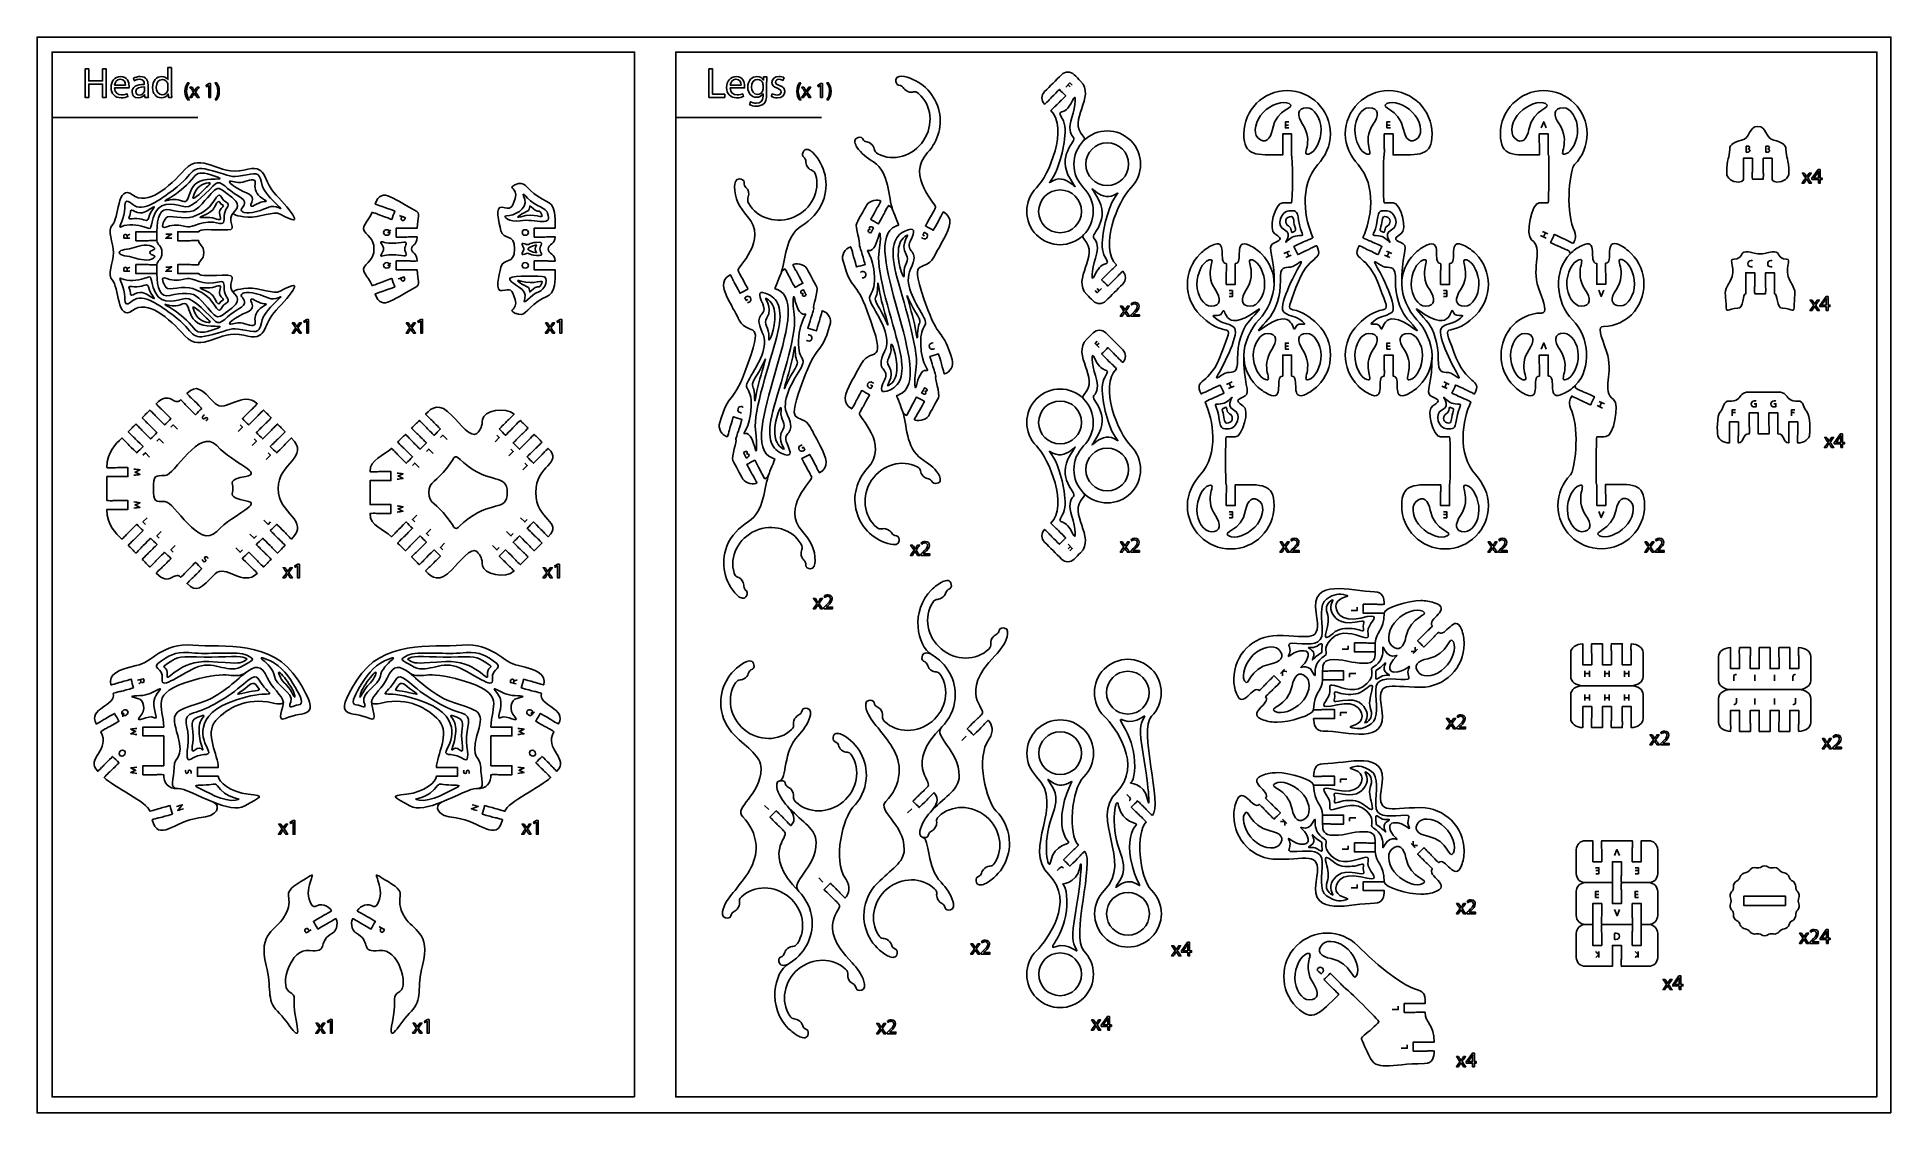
# Model space of a CAD drawing. Extents: x 0 to 620, y 0 to 360.
import ezdxf

# ---------------------------------------------------------------- set-up
doc = ezdxf.new("R2010")
doc.units = 0
doc.header["$MEASUREMENT"] = 0
doc.layers.add('DEFAULT', color=7, linetype='CONTINUOUS')

msp = doc.modelspace()

# ---------------------------------------------------------------- linework, layer by layer
at = {"layer": 'DEFAULT', "color": 36}
for points in [[(620, 0), (0, 0), (0, 360), (620, 360)], [(199.84, 5.38), (5, 5.38), (5, 355), (199.84, 355)], [(615.33, 5.38), (213.62, 5.38), (213.62, 355), (615.33, 355)], [(17.3, 349.33), (17.3, 345.35), (21.9, 345.35), (21.9, 349.33), (23.14, 349.33), (23.14, 339.82), (21.9, 339.82), (21.9, 344.28), (17.3, 344.28), (17.3, 339.82), (16.07, 339.82), (16.07, 349.33)], [(224.69, 349.33), (225.92, 349.33), (225.92, 340.85), (229.98, 340.85), (229.98, 339.82), (224.69, 339.82)], [(57.45, 343.83), (57.44, 343.83), (56.64, 343.4), (56.52, 343.87), (57.52, 344.41), (58.05, 344.41), (58.05, 339.82), (57.45, 339.82)], [(262.05, 343.83), (262.03, 343.83), (261.24, 343.4), (261.12, 343.87), (262.12, 344.41), (262.65, 344.41), (262.65, 339.82), (262.05, 339.82)], [(595.73, 311.09), (595.73, 312.34), (593.6, 312.34), (593.6, 312.75), (595.65, 315.68), (596.32, 315.68), (596.32, 312.82), (596.96, 312.82), (596.96, 312.34), (596.32, 312.34), (596.32, 311.09)], [(598.38, 268.55), (598.38, 269.8), (596.25, 269.8), (596.25, 270.21), (598.3, 273.14), (598.97, 273.14), (598.97, 270.29), (599.61, 270.29), (599.61, 269.8), (598.97, 269.8), (598.97, 268.55)], [(90.17, 264.94), (90.16, 264.94), (89.36, 264.51), (89.24, 264.98), (90.24, 265.52), (90.77, 265.52), (90.77, 260.93), (90.17, 260.93)], [(128.31, 264.94), (128.29, 264.94), (127.5, 264.51), (127.38, 264.98), (128.38, 265.52), (128.91, 265.52), (128.91, 260.93), (128.31, 260.93)], [(174.86, 264.94), (174.84, 264.94), (174.05, 264.51), (173.93, 264.98), (174.93, 265.52), (175.46, 265.52), (175.46, 260.93), (174.86, 260.93)], [(603.2, 222.62), (603.2, 223.87), (601.07, 223.87), (601.07, 224.28), (603.12, 227.21), (603.79, 227.21), (603.79, 224.36), (604.43, 224.36), (604.43, 223.87), (603.79, 223.87), (603.79, 222.62)], [(87.12, 183.03), (87.1, 183.03), (86.3, 182.6), (86.18, 183.07), (87.19, 183.61), (87.72, 183.61), (87.72, 179.02), (87.12, 179.02)], [(174.07, 183.03), (174.06, 183.03), (173.26, 182.6), (173.14, 183.07), (174.14, 183.61), (174.67, 183.61), (174.67, 179.02), (174.07, 179.02)], [(85.61, 97.27), (85.59, 97.27), (84.8, 96.84), (84.68, 97.32), (85.68, 97.85), (86.21, 97.85), (86.21, 93.27), (85.61, 93.27)], [(166.99, 97.27), (166.98, 97.27), (166.18, 96.84), (166.06, 97.32), (167.06, 97.85), (167.59, 97.85), (167.59, 93.27), (166.99, 93.27)], [(384.87, 52.54), (384.87, 53.79), (382.73, 53.79), (382.73, 54.2), (384.78, 57.13), (385.45, 57.13), (385.45, 54.28), (386.09, 54.28), (386.09, 53.79), (385.45, 53.79), (385.45, 52.54)], [(598.45, 56.75), (598.45, 58), (596.31, 58), (596.31, 58.41), (598.36, 61.34), (599.03, 61.34), (599.03, 58.48), (599.67, 58.48), (599.67, 58), (599.03, 58), (599.03, 56.75)], [(549.18, 41.25), (549.18, 42.5), (547.05, 42.5), (547.05, 42.9), (549.1, 45.83), (549.77, 45.83), (549.77, 42.98), (550.41, 42.98), (550.41, 42.5), (549.77, 42.5), (549.77, 41.25)], [(98.08, 30.66), (98.06, 30.66), (97.27, 30.23), (97.15, 30.7), (98.15, 31.24), (98.68, 31.24), (98.68, 26.65), (98.08, 26.65)], [(130.49, 30.66), (130.47, 30.66), (129.67, 30.23), (129.55, 30.7), (130.56, 31.24), (131.09, 31.24), (131.09, 26.65), (130.49, 26.65)], [(358.05, 27.69), (358.05, 28.94), (355.92, 28.94), (355.92, 29.35), (357.97, 32.28), (358.64, 32.28), (358.64, 29.43), (359.28, 29.43), (359.28, 28.94), (358.64, 28.94), (358.64, 27.69)], [(480.11, 15.44), (480.11, 16.69), (477.98, 16.69), (477.98, 17.1), (480.02, 20.03), (480.69, 20.03), (480.69, 17.18), (481.34, 17.18), (481.34, 16.69), (480.69, 16.69), (480.69, 15.44)]]:
    msp.add_lwpolyline(points, close=True, dxfattribs=at)
at = {"layer": 'DEFAULT', "color": 250}
for points in [[(344.02, 343.22), (345.45, 344.65), (346.22, 343.88)], [(344.82, 344.02), (345.54, 343.3)], [(418.65, 329.61), (417.51, 329.61), (417.51, 331.63), (418.6, 331.63)], [(418.56, 330.56), (417.51, 330.56)], [(452.6, 329.61), (451.46, 329.61), (451.46, 331.63), (452.55, 331.63)], [(452.51, 330.56), (451.46, 330.56)], [(503.06, 329.62), (503.89, 331.64), (504.75, 329.62)], [(504.65, 292.76), (502.82, 293.61)], [(503.45, 294.98), (505.28, 294.12)], [(504.43, 294.52), (503.79, 293.16)], [(418.83, 288.41), (417, 287.55)], [(417.64, 286.19), (419.47, 287.05)], [(418.61, 286.64), (417.97, 288.01)], [(452.47, 286.19), (450.64, 287.04)], [(451.28, 288.4), (453.11, 287.55)], [(451.5, 286.64), (452.14, 288)], [(356.02, 275.9), (354.59, 274.47), (353.82, 275.24)], [(355.22, 275.1), (354.5, 275.83)], [(398.65, 275.19), (399.79, 275.19), (399.79, 273.17), (398.7, 273.17)], [(398.74, 274.24), (399.79, 274.24)], [(470.32, 275.19), (471.46, 275.19), (471.46, 273.17), (470.37, 273.17)], [(470.41, 274.24), (471.46, 274.24)], [(523.97, 275.26), (523.13, 273.24), (522.28, 275.26)], [(355.25, 256.07), (353.82, 257.5), (354.59, 258.27)], [(354.45, 256.87), (355.18, 257.59)], [(418.65, 255.6), (417.51, 255.6), (417.51, 257.62), (418.61, 257.62)], [(418.56, 256.55), (417.51, 256.55)], [(452.6, 255.6), (451.46, 255.6), (451.46, 257.62), (452.55, 257.62)], [(452.51, 256.55), (451.46, 256.55)], [(503.05, 255.61), (503.89, 257.64), (504.74, 255.61)], [(399.66, 244.61), (397.83, 243.75)], [(398.47, 242.39), (400.3, 243.24)], [(398.69, 244.15), (399.33, 242.79)], [(471.64, 242.39), (469.81, 243.24)], [(470.44, 244.6), (472.27, 243.75)], [(471.42, 244.15), (470.78, 242.79)], [(523.58, 235.87), (521.75, 236.73)], [(522.39, 238.09), (524.22, 237.24)], [(522.61, 236.33), (523.24, 237.69)], [(44.75, 229.43), (45.55, 230.23), (46.98, 228.8)], [(67.89, 230.23), (68.69, 229.44), (67.26, 228.01)], [(566.95, 233.25), (566.95, 235.27), (568.04, 235.27)], [(566.95, 234.38), (567.98, 234.38)], [(586.77, 233.25), (586.77, 235.27), (587.86, 235.27)], [(586.77, 234.38), (587.8, 234.38)], [(40.08, 224.76), (40.88, 225.56), (42.31, 224.13)], [(72.57, 225.56), (73.36, 224.76), (71.93, 223.34)], [(134.88, 225.99), (135.67, 226.78), (137.1, 225.35)], [(153.78, 226.78), (154.57, 225.99), (153.15, 224.56)], [(35.41, 220.09), (36.21, 220.89), (37.64, 219.46)], [(77.24, 220.89), (78.03, 220.09), (76.6, 218.66)], [(125.54, 216.64), (126.33, 217.44), (127.76, 216.01)], [(130.21, 221.31), (131, 222.11), (132.43, 220.68)], [(158.45, 222.11), (159.24, 221.32), (157.82, 219.89)], [(163.12, 217.44), (163.92, 216.64), (162.49, 215.22)], [(36.21, 196.95), (35.41, 197.74), (36.84, 199.17)], [(126.33, 197.74), (125.54, 198.54), (126.97, 199.97)], [(163.92, 198.54), (163.12, 197.74), (161.69, 199.17)], [(398.65, 201.18), (399.79, 201.18), (399.79, 199.16), (398.7, 199.16)], [(398.74, 200.23), (399.79, 200.23)], [(470.32, 201.18), (471.46, 201.18), (471.46, 199.16), (470.37, 199.16)], [(470.41, 200.23), (471.46, 200.23)], [(523.97, 201.26), (523.13, 199.23), (522.28, 201.26)], [(40.88, 192.28), (40.08, 193.07), (41.51, 194.5)], [(73.36, 193.07), (72.57, 192.28), (71.14, 193.71)], [(78.03, 197.74), (77.24, 196.95), (75.81, 198.38)], [(131, 193.07), (130.21, 193.87), (131.64, 195.3)], [(159.24, 193.87), (158.45, 193.07), (157.02, 194.5)], [(45.55, 187.61), (44.75, 188.4), (46.18, 189.83)], [(68.69, 188.4), (67.9, 187.61), (66.47, 189.04)], [(135.67, 188.4), (134.88, 189.2), (136.31, 190.63)], [(154.57, 189.2), (153.78, 188.4), (152.35, 189.83)], [(344.79, 190.29), (346.22, 188.87), (345.45, 188.1)], [(345.59, 189.5), (344.86, 188.77)], [(441.52, 169.28), (441.52, 168.16), (439.5, 168.16)], [(438.52, 156.32), (438.52, 155.2), (436.5, 155.2)], [(461.68, 155.13), (460.26, 153.7)], [(415.81, 147.06), (417.24, 148.49)], [(438.97, 145.86), (438.97, 146.99), (440.99, 146.99)], [(517.67, 145.92), (517.67, 147.94)], [(517.67, 146.99), (519.17, 146.99)], [(519.17, 147.94), (519.17, 145.92)], [(524.27, 145.92), (524.27, 147.94)], [(524.27, 146.99), (525.77, 146.99)], [(525.77, 147.94), (525.77, 145.92)], [(530.88, 145.92), (530.88, 147.94)], [(530.88, 146.99), (532.38, 146.99)], [(532.38, 147.94), (532.38, 145.92)], [(574.46, 146.65), (574.46, 144.63)], [(581.07, 146.65), (581.07, 144.63)], [(517.67, 138), (517.67, 140.02)], [(519.17, 138.94), (517.67, 138.94)], [(519.17, 140.02), (519.17, 138)], [(524.27, 138), (524.27, 140.02)], [(525.77, 138.94), (524.27, 138.94)], [(525.77, 140.02), (525.77, 138)], [(530.88, 138), (530.88, 140.02)], [(532.38, 138.94), (530.88, 138.94)], [(532.38, 140.02), (532.38, 138)], [(574.46, 136.71), (574.46, 138.73)], [(581.07, 136.71), (581.07, 138.73)], [(435.97, 132.9), (435.97, 134.02), (437.99, 134.02)], [(310.69, 126.04), (309.26, 124.62)], [(435.97, 110.58), (435.97, 111.7), (437.99, 111.7)], [(244.69, 101.48), (243.27, 102.91)], [(292.55, 101.81), (291.12, 100.38)], [(416.56, 98.29), (417.99, 96.87)], [(438.97, 97.61), (438.97, 98.74), (440.99, 98.74)], [(438.52, 89.41), (438.52, 88.28), (436.5, 88.28)], [(460.93, 88.72), (459.5, 90.15)], [(527.54, 86.1), (528.38, 88.12), (529.23, 86.1)], [(521.21, 82.03), (522.35, 82.03), (522.35, 80.01), (521.26, 80.01)], [(521.3, 81.08), (522.35, 81.08)], [(534.42, 82.03), (535.56, 82.03), (535.56, 80.01), (534.46, 80.01)], [(534.51, 81.08), (535.56, 81.08)], [(262.83, 77.25), (261.4, 78.68)], [(441.52, 76.44), (441.52, 75.32), (439.5, 75.32)], [(522.35, 72.1), (521.21, 72.1), (521.21, 74.12), (522.3, 74.12)], [(522.26, 73.04), (521.21, 73.04)], [(535.56, 72.1), (534.42, 72.1), (534.42, 74.12), (535.51, 74.12)], [(535.47, 73.04), (534.42, 73.04)], [(529.23, 68.03), (528.39, 66.01), (527.54, 68.03)], [(522.31, 54.03), (522.31, 52.01)], [(535.52, 54.03), (535.52, 52.01)], [(455.22, 35.73), (455.22, 34.6), (453.2, 34.6)], [(458.22, 22.76), (458.22, 21.64), (456.2, 21.64)]]:
    msp.add_lwpolyline(points, dxfattribs=at)
at = {"layer": 'DEFAULT', "color": 36}
for points in [[(5, 333.07), (53.76, 333.07)], [(213.62, 333.07), (262.37, 333.07)]]:
    msp.add_lwpolyline(points, dxfattribs=at)
at = {"layer": 'DEFAULT', "color": 1}
for points in [[(40.07, 291.85), (40.07, 294.86), (40.07, 294.86)], [(40.07, 280.86), (40.07, 283.86)], [(447.55, 157.26), (447.55, 154.26)], [(429.94, 96.67), (429.94, 99.68)]]:
    msp.add_lwpolyline(points, dxfattribs=at)
msp.add_lwpolyline([(584.76, 69.43), (570.76, 69.43), (570.76, 72.53), (584.76, 72.53)], close=True, dxfattribs=at)
at = {"layer": 'DEFAULT', "color": 36}
for points, knots in [([(45, 349.84), (45, 347.08), (45, 344.33), (45, 341.58), (45, 340.98), (45.01, 340.28), (45.06, 339.82), (44.68, 339.82), (44.31, 339.82), (43.94, 339.82), (43.92, 340.21), (43.9, 340.61), (43.88, 341), (43.88, 341), (43.87, 341), (43.86, 341), (43.48, 340.24), (42.64, 339.66), (41.53, 339.66), (39.88, 339.66), (38.61, 341.06), (38.61, 343.13), (38.59, 345.41), (40, 346.8), (41.67, 346.8), (42.71, 346.8), (43.42, 346.31), (43.73, 345.76), (43.74, 345.76), (43.75, 345.76), (43.76, 345.76), (43.76, 347.12), (43.76, 348.48), (43.76, 349.84), (44.17, 349.84), (44.59, 349.84), (45, 349.84)], [3.52, 3.52, 3.52, 3.52, 26.916, 26.916, 26.916, 27.916, 27.916, 27.916, 31.075, 31.075, 31.075, 34.438807, 34.438807, 34.438807, 34.518807, 34.518807, 34.518807, 35.518807, 35.518807, 35.518807, 36.518807, 36.518807, 36.518807, 37.518807, 37.518807, 37.518807, 38.518807, 38.518807, 38.518807, 38.598807, 38.598807, 38.598807, 50.156807, 50.156807, 50.156807, 53.676807, 53.676807, 53.676807, 53.676807]), ([(25.92, 343.01), (25.95, 341.33), (27.02, 340.64), (28.26, 340.64), (29.15, 340.64), (29.69, 340.79), (30.16, 340.99), (30.23, 340.69), (30.3, 340.4), (30.37, 340.1), (29.93, 339.9), (29.18, 339.66), (28.09, 339.66), (25.99, 339.66), (24.74, 341.06), (24.74, 343.12), (24.74, 345.18), (25.95, 346.8), (27.94, 346.8), (30.17, 346.8), (30.76, 344.84), (30.76, 343.59), (30.76, 343.33), (30.73, 343.13), (30.72, 343.01), (29.12, 343.01), (27.52, 343.01), (25.92, 343.01)], [13.597, 13.597, 13.597, 13.597, 14.597, 14.597, 14.597, 15.597, 15.597, 15.597, 18.187213, 18.187213, 18.187213, 19.187213, 19.187213, 19.187213, 20.187213, 20.187213, 20.187213, 21.187213, 21.187213, 21.187213, 22.187213, 22.187213, 22.187213, 23.187213, 23.187213, 23.187213, 36.784213, 36.784213, 36.784213, 36.784213]), ([(29.56, 343.9), (29.58, 344.69), (29.24, 345.91), (27.84, 345.91), (26.59, 345.91), (26.04, 344.76), (25.94, 343.9), (27.15, 343.9), (28.35, 343.9), (29.56, 343.9)], [10.278, 10.278, 10.278, 10.278, 11.278, 11.278, 11.278, 12.278, 12.278, 12.278, 22.556, 22.556, 22.556, 22.556]), ([(37.1, 341.46), (37.1, 340.86), (37.13, 340.28), (37.21, 339.82), (36.83, 339.82), (36.46, 339.82), (36.08, 339.82), (36.05, 340.11), (36.02, 340.39), (35.98, 340.68), (35.97, 340.68), (35.95, 340.68), (35.94, 340.68), (35.56, 340.14), (34.83, 339.66), (33.85, 339.66), (32.47, 339.66), (31.76, 340.64), (31.76, 341.62), (31.76, 343.28), (33.23, 344.18), (35.87, 344.16), (35.87, 344.21), (35.87, 344.26), (35.87, 344.31), (35.87, 344.87), (35.71, 345.89), (34.32, 345.89), (33.68, 345.89), (33.02, 345.69), (32.54, 345.38), (32.45, 345.65), (32.35, 345.92), (32.26, 346.2), (32.82, 346.56), (33.64, 346.8), (34.5, 346.8), (36.59, 346.8), (37.1, 345.38), (37.1, 344.01), (37.1, 343.16), (37.1, 342.31), (37.1, 341.46)], [7.238, 7.238, 7.238, 7.238, 8.238, 8.238, 8.238, 11.437, 11.437, 11.437, 13.893013, 13.893013, 13.893013, 14.013013, 14.013013, 14.013013, 15.013013, 15.013013, 15.013013, 16.013013, 16.013013, 16.013013, 17.013013, 17.013013, 17.013013, 17.413013, 17.413013, 17.413013, 18.413013, 18.413013, 18.413013, 19.413013, 19.413013, 19.413013, 21.866126, 21.866126, 21.866126, 22.866126, 22.866126, 22.866126, 23.866126, 23.866126, 23.866126, 31.104126, 31.104126, 31.104126, 31.104126]), ([(35.9, 343.3), (34.54, 343.33), (33.01, 343.09), (33.01, 341.77), (33.01, 340.96), (33.54, 340.58), (34.18, 340.58), (35.07, 340.58), (35.63, 341.15), (35.83, 341.72), (35.87, 341.85), (35.9, 341.99), (35.9, 342.12), (35.9, 342.51), (35.9, 342.91), (35.9, 343.3)], [3.36, 3.36, 3.36, 3.36, 4.36, 4.36, 4.36, 5.36, 5.36, 5.36, 6.36, 6.36, 6.36, 7.36, 7.36, 7.36, 10.72, 10.72, 10.72, 10.72]), ([(43.76, 343.87), (43.76, 344.02), (43.74, 344.23), (43.7, 344.39), (43.52, 345.18), (42.84, 345.83), (41.91, 345.83), (40.63, 345.83), (39.86, 344.7), (39.86, 343.19), (39.86, 341.81), (40.54, 340.67), (41.88, 340.67), (42.71, 340.67), (43.48, 341.22), (43.7, 342.15), (43.74, 342.32), (43.76, 342.49), (43.76, 342.68), (43.76, 343.08), (43.76, 343.47), (43.76, 343.87)], [3.359, 3.359, 3.359, 3.359, 4.359, 4.359, 4.359, 5.359, 5.359, 5.359, 6.359, 6.359, 6.359, 7.359, 7.359, 7.359, 8.359, 8.359, 8.359, 9.359, 9.359, 9.359, 12.718, 12.718, 12.718, 12.718]), ([(50.89, 344.72), (50.37, 344.02), (50, 343.11), (50, 341.83), (50, 340.57), (50.38, 339.67), (50.89, 338.97), (50.72, 338.97), (50.56, 338.97), (50.4, 338.97), (49.95, 339.55), (49.47, 340.45), (49.47, 341.83), (49.48, 343.22), (49.95, 344.12), (50.4, 344.72), (50.56, 344.72), (50.72, 344.72), (50.89, 344.72)], [0, 0, 0, 0, 1, 1, 1, 2, 2, 2, 3.38, 3.38, 3.38, 4.38, 4.38, 4.38, 5.38, 5.38, 5.38, 6.76, 6.76, 6.76, 6.76]), ([(51.83, 343.23), (51.99, 342.99), (52.15, 342.75), (52.32, 342.5), (52.44, 342.31), (52.55, 342.13), (52.66, 341.94), (52.67, 341.94), (52.68, 341.94), (52.68, 341.94), (52.8, 342.15), (52.91, 342.32), (53.02, 342.51), (53.18, 342.75), (53.34, 342.99), (53.5, 343.23), (53.73, 343.23), (53.95, 343.23), (54.17, 343.23), (53.79, 342.68), (53.4, 342.13), (53.01, 341.58), (53.41, 340.99), (53.81, 340.41), (54.21, 339.82), (53.97, 339.82), (53.74, 339.82), (53.5, 339.82), (53.34, 340.07), (53.17, 340.33), (53, 340.59), (52.87, 340.79), (52.75, 340.98), (52.63, 341.18), (52.63, 341.18), (52.63, 341.18), (52.62, 341.18), (52.51, 340.97), (52.39, 340.79), (52.26, 340.59), (52.1, 340.33), (51.93, 340.07), (51.77, 339.82), (51.54, 339.82), (51.31, 339.82), (51.08, 339.82), (51.49, 340.4), (51.89, 340.98), (52.3, 341.56), (51.91, 342.12), (51.52, 342.68), (51.14, 343.23), (51.37, 343.23), (51.6, 343.23), (51.83, 343.23)], [0, 0, 0, 0, 2.497543, 2.497543, 2.497543, 3.497543, 3.497543, 3.497543, 3.557543, 3.557543, 3.557543, 4.557543, 4.557543, 4.557543, 7.026819, 7.026819, 7.026819, 8.927819, 8.927819, 8.927819, 14.656494, 14.656494, 14.656494, 20.70437, 20.70437, 20.70437, 22.70537, 22.70537, 22.70537, 25.3079, 25.3079, 25.3079, 26.3079, 26.3079, 26.3079, 26.3479, 26.3479, 26.3479, 27.3479, 27.3479, 27.3479, 29.940112, 29.940112, 29.940112, 31.880112, 31.880112, 31.880112, 37.901487, 37.901487, 37.901487, 43.666509, 43.666509, 43.666509, 45.626509, 45.626509, 45.626509, 45.626509]), ([(59.55, 338.96), (60.05, 339.66), (60.44, 340.58), (60.44, 341.85), (60.44, 343.11), (60.06, 344.02), (59.55, 344.72), (59.71, 344.72), (59.87, 344.72), (60.03, 344.72), (60.48, 344.14), (60.95, 343.23), (60.95, 341.84), (60.95, 340.46), (60.48, 339.56), (60.03, 338.96), (59.87, 338.96), (59.71, 338.96), (59.55, 338.96)], [0, 0, 0, 0, 1, 1, 1, 2, 2, 2, 3.36, 3.36, 3.36, 4.36, 4.36, 4.36, 5.36, 5.36, 5.36, 6.72, 6.72, 6.72, 6.72]), ([(231.8, 343.01), (231.83, 341.33), (232.9, 340.64), (234.14, 340.64), (235.03, 340.64), (235.57, 340.79), (236.03, 340.99), (236.1, 340.69), (236.17, 340.4), (236.24, 340.1), (235.81, 339.9), (235.06, 339.66), (233.97, 339.66), (231.87, 339.66), (230.61, 341.06), (230.61, 343.12), (230.61, 345.18), (231.83, 346.8), (233.82, 346.8), (236.05, 346.8), (236.64, 344.84), (236.64, 343.59), (236.64, 343.33), (236.61, 343.13), (236.6, 343.01), (235, 343.01), (233.4, 343.01), (231.8, 343.01)], [13.597, 13.597, 13.597, 13.597, 14.597, 14.597, 14.597, 15.597, 15.597, 15.597, 18.187213, 18.187213, 18.187213, 19.187213, 19.187213, 19.187213, 20.187213, 20.187213, 20.187213, 21.187213, 21.187213, 21.187213, 22.187213, 22.187213, 22.187213, 23.187213, 23.187213, 23.187213, 36.784213, 36.784213, 36.784213, 36.784213]), ([(235.44, 343.9), (235.45, 344.69), (235.12, 345.91), (233.72, 345.91), (232.46, 345.91), (231.91, 344.76), (231.81, 343.9), (233.02, 343.9), (234.23, 343.9), (235.44, 343.9)], [10.278, 10.278, 10.278, 10.278, 11.278, 11.278, 11.278, 12.278, 12.278, 12.278, 22.556, 22.556, 22.556, 22.556]), ([(244, 340.81), (244, 339.24), (243.69, 338.28), (243.03, 337.69), (242.37, 337.07), (241.41, 336.87), (240.55, 336.87), (239.73, 336.87), (238.83, 337.07), (238.28, 337.43), (238.38, 337.75), (238.48, 338.06), (238.59, 338.38), (239.04, 338.1), (239.74, 337.84), (240.59, 337.84), (241.86, 337.84), (242.79, 338.51), (242.79, 340.23), (242.79, 340.48), (242.79, 340.74), (242.79, 340.99), (242.78, 340.99), (242.77, 340.99), (242.76, 340.99), (242.38, 340.35), (241.65, 339.85), (240.59, 339.85), (238.9, 339.85), (237.68, 341.29), (237.68, 343.18), (237.68, 345.49), (239.19, 346.8), (240.76, 346.8), (241.94, 346.8), (242.59, 346.18), (242.89, 345.62), (242.9, 345.62), (242.91, 345.62), (242.92, 345.62), (242.94, 345.96), (242.96, 346.3), (242.97, 346.65), (243.34, 346.65), (243.7, 346.65), (244.06, 346.65), (244.03, 346.15), (244, 345.6), (244, 344.77), (244, 343.45), (244, 342.13), (244, 340.81)], [11.238, 11.238, 11.238, 11.238, 12.238, 12.238, 12.238, 13.238, 13.238, 13.238, 14.238, 14.238, 14.238, 17.05878, 17.05878, 17.05878, 18.05878, 18.05878, 18.05878, 19.05878, 19.05878, 19.05878, 21.21778, 21.21778, 21.21778, 21.29778, 21.29778, 21.29778, 22.29778, 22.29778, 22.29778, 23.29778, 23.29778, 23.29778, 24.29778, 24.29778, 24.29778, 25.29778, 25.29778, 25.29778, 25.37778, 25.37778, 25.37778, 28.30216, 28.30216, 28.30216, 31.38116, 31.38116, 31.38116, 32.38116, 32.38116, 32.38116, 43.61916, 43.61916, 43.61916, 43.61916]), ([(242.78, 343.95), (242.78, 344.16), (242.76, 344.35), (242.71, 344.52), (242.48, 345.24), (241.87, 345.83), (240.97, 345.83), (239.79, 345.83), (238.94, 344.83), (238.94, 343.25), (238.94, 341.91), (239.62, 340.79), (240.96, 340.79), (241.72, 340.79), (242.41, 341.27), (242.68, 342.06), (242.75, 342.27), (242.78, 342.51), (242.78, 342.73), (242.78, 343.13), (242.78, 343.54), (242.78, 343.95)], [3.479, 3.479, 3.479, 3.479, 4.479, 4.479, 4.479, 5.479, 5.479, 5.479, 6.479, 6.479, 6.479, 7.479, 7.479, 7.479, 8.479, 8.479, 8.479, 9.479, 9.479, 9.479, 12.958, 12.958, 12.958, 12.958]), ([(245.9, 341.09), (246.26, 340.85), (246.91, 340.59), (247.53, 340.59), (248.44, 340.59), (248.86, 341.05), (248.86, 341.61), (248.86, 342.2), (248.51, 342.53), (247.59, 342.87), (246.36, 343.3), (245.78, 343.98), (245.78, 344.8), (245.78, 345.9), (246.67, 346.8), (248.14, 346.8), (248.83, 346.8), (249.44, 346.61), (249.82, 346.38), (249.72, 346.08), (249.61, 345.78), (249.51, 345.48), (249.24, 345.65), (248.75, 345.87), (248.11, 345.87), (247.38, 345.87), (246.97, 345.45), (246.97, 344.94), (246.97, 344.38), (247.38, 344.12), (248.27, 343.78), (249.45, 343.33), (250.06, 342.74), (250.06, 341.72), (250.06, 340.52), (249.13, 339.66), (247.51, 339.66), (246.76, 339.66), (246.07, 339.86), (245.59, 340.14), (245.69, 340.46), (245.79, 340.77), (245.9, 341.09)], [2.82078, 2.82078, 2.82078, 2.82078, 3.82078, 3.82078, 3.82078, 4.82078, 4.82078, 4.82078, 5.82078, 5.82078, 5.82078, 6.82078, 6.82078, 6.82078, 7.82078, 7.82078, 7.82078, 8.82078, 8.82078, 8.82078, 11.526862, 11.526862, 11.526862, 12.526862, 12.526862, 12.526862, 13.526862, 13.526862, 13.526862, 14.526862, 14.526862, 14.526862, 15.526862, 15.526862, 15.526862, 16.526862, 16.526862, 16.526862, 17.526862, 17.526862, 17.526862, 20.347642, 20.347642, 20.347642, 20.347642]), ([(255.48, 344.72), (254.96, 344.02), (254.59, 343.11), (254.59, 341.83), (254.59, 340.57), (254.98, 339.67), (255.48, 338.97), (255.32, 338.97), (255.15, 338.97), (254.99, 338.97), (254.55, 339.55), (254.07, 340.45), (254.07, 341.83), (254.07, 343.22), (254.55, 344.12), (254.99, 344.72), (255.15, 344.72), (255.32, 344.72), (255.48, 344.72)], [0, 0, 0, 0, 1, 1, 1, 2, 2, 2, 3.38, 3.38, 3.38, 4.38, 4.38, 4.38, 5.38, 5.38, 5.38, 6.76, 6.76, 6.76, 6.76]), ([(256.42, 343.23), (256.59, 342.99), (256.75, 342.75), (256.91, 342.5), (257.04, 342.31), (257.14, 342.13), (257.26, 341.94), (257.26, 341.94), (257.27, 341.94), (257.28, 341.94), (257.39, 342.15), (257.5, 342.32), (257.62, 342.51), (257.78, 342.75), (257.94, 342.99), (258.1, 343.23), (258.32, 343.23), (258.54, 343.23), (258.77, 343.23), (258.38, 342.68), (257.99, 342.13), (257.6, 341.58), (258, 340.99), (258.4, 340.41), (258.8, 339.82), (258.57, 339.82), (258.33, 339.82), (258.1, 339.82), (257.93, 340.07), (257.76, 340.33), (257.6, 340.59), (257.46, 340.79), (257.35, 340.98), (257.23, 341.18), (257.22, 341.18), (257.22, 341.18), (257.21, 341.18), (257.1, 340.97), (256.98, 340.79), (256.85, 340.59), (256.69, 340.33), (256.52, 340.07), (256.36, 339.82), (256.13, 339.82), (255.9, 339.82), (255.68, 339.82), (256.08, 340.4), (256.48, 340.98), (256.89, 341.56), (256.5, 342.12), (256.12, 342.68), (255.73, 343.23), (255.96, 343.23), (256.19, 343.23), (256.42, 343.23)], [0, 0, 0, 0, 2.497543, 2.497543, 2.497543, 3.497543, 3.497543, 3.497543, 3.557543, 3.557543, 3.557543, 4.557543, 4.557543, 4.557543, 7.026819, 7.026819, 7.026819, 8.927819, 8.927819, 8.927819, 14.656494, 14.656494, 14.656494, 20.70437, 20.70437, 20.70437, 22.70537, 22.70537, 22.70537, 25.3079, 25.3079, 25.3079, 26.3079, 26.3079, 26.3079, 26.3479, 26.3479, 26.3479, 27.3479, 27.3479, 27.3479, 29.940112, 29.940112, 29.940112, 31.880112, 31.880112, 31.880112, 37.901487, 37.901487, 37.901487, 43.666509, 43.666509, 43.666509, 45.626509, 45.626509, 45.626509, 45.626509]), ([(264.14, 338.96), (264.64, 339.66), (265.03, 340.58), (265.03, 341.85), (265.03, 343.11), (264.65, 344.02), (264.14, 344.72), (264.3, 344.72), (264.46, 344.72), (264.62, 344.72), (265.07, 344.14), (265.55, 343.23), (265.55, 341.84), (265.55, 340.46), (265.07, 339.56), (264.62, 338.96), (264.46, 338.96), (264.3, 338.96), (264.14, 338.96)], [0, 0, 0, 0, 1, 1, 1, 2, 2, 2, 3.36, 3.36, 3.36, 4.36, 4.36, 4.36, 5.36, 5.36, 5.36, 6.72, 6.72, 6.72, 6.72]), ([(591.03, 314.5), (591.19, 314.26), (591.36, 314.01), (591.52, 313.77), (591.65, 313.58), (591.75, 313.4), (591.86, 313.21), (591.87, 313.21), (591.88, 313.21), (591.89, 313.21), (592, 313.42), (592.11, 313.59), (592.22, 313.78), (592.38, 314.02), (592.54, 314.26), (592.7, 314.5), (592.93, 314.5), (593.15, 314.5), (593.38, 314.5), (592.99, 313.95), (592.6, 313.4), (592.21, 312.85), (592.61, 312.26), (593.01, 311.68), (593.41, 311.09), (593.18, 311.09), (592.94, 311.09), (592.7, 311.09), (592.54, 311.34), (592.37, 311.6), (592.2, 311.86), (592.07, 312.05), (591.96, 312.25), (591.84, 312.45), (591.83, 312.45), (591.83, 312.45), (591.82, 312.45), (591.71, 312.24), (591.59, 312.06), (591.46, 311.86), (591.3, 311.6), (591.13, 311.34), (590.97, 311.09), (590.74, 311.09), (590.51, 311.09), (590.28, 311.09), (590.69, 311.67), (591.09, 312.25), (591.5, 312.83), (591.11, 313.39), (590.73, 313.95), (590.34, 314.5), (590.57, 314.5), (590.8, 314.5), (591.03, 314.5)], [0, 0, 0, 0, 2.49699, 2.49699, 2.49699, 3.49699, 3.49699, 3.49699, 3.55799, 3.55799, 3.55799, 4.55799, 4.55799, 4.55799, 7.027266, 7.027266, 7.027266, 8.928266, 8.928266, 8.928266, 14.656941, 14.656941, 14.656941, 20.704817, 20.704817, 20.704817, 22.705817, 22.705817, 22.705817, 25.308347, 25.308347, 25.308347, 26.308347, 26.308347, 26.308347, 26.348347, 26.348347, 26.348347, 27.348347, 27.348347, 27.348347, 29.940559, 29.940559, 29.940559, 31.880559, 31.880559, 31.880559, 37.902506, 37.902506, 37.902506, 43.668097, 43.668097, 43.668097, 45.629097, 45.629097, 45.629097, 45.629097]), ([(595.73, 312.82), (595.73, 313.33), (595.73, 313.84), (595.73, 314.36), (595.73, 314.6), (595.74, 314.84), (595.75, 315.08), (595.75, 315.08), (595.74, 315.08), (595.73, 315.08), (595.59, 314.81), (595.48, 314.61), (595.35, 314.4), (594.98, 313.88), (594.6, 313.36), (594.23, 312.84), (594.23, 312.83), (594.23, 312.83), (594.23, 312.82), (594.73, 312.82), (595.23, 312.82), (595.73, 312.82)], [4.261, 4.261, 4.261, 4.261, 8.602, 8.602, 8.602, 9.602, 9.602, 9.602, 9.663, 9.663, 9.663, 10.663, 10.663, 10.663, 16.109467, 16.109467, 16.109467, 16.149467, 16.149467, 16.149467, 20.410467, 20.410467, 20.410467, 20.410467]), ([(362.98, 269.99), (363.14, 269.74), (363.31, 269.5), (363.47, 269.26), (363.6, 269.07), (363.7, 268.89), (363.81, 268.7), (363.82, 268.7), (363.83, 268.7), (363.84, 268.7), (363.95, 268.9), (364.06, 269.08), (364.17, 269.26), (364.33, 269.5), (364.49, 269.75), (364.65, 269.99), (364.88, 269.99), (365.1, 269.99), (365.32, 269.99), (364.94, 269.44), (364.55, 268.89), (364.16, 268.34), (364.56, 267.75), (364.96, 267.16), (365.36, 266.57), (365.12, 266.57), (364.89, 266.57), (364.65, 266.57), (364.49, 266.83), (364.32, 267.09), (364.15, 267.34), (364.02, 267.54), (363.91, 267.73), (363.79, 267.94), (363.78, 267.94), (363.78, 267.94), (363.77, 267.94), (363.66, 267.72), (363.54, 267.55), (363.41, 267.34), (363.25, 267.09), (363.08, 266.83), (362.92, 266.57), (362.69, 266.57), (362.46, 266.57), (362.23, 266.57), (362.64, 267.15), (363.04, 267.74), (363.45, 268.32), (363.06, 268.87), (362.68, 269.43), (362.29, 269.99), (362.52, 269.99), (362.75, 269.99), (362.98, 269.99)], [0, 0, 0, 0, 2.49671, 2.49671, 2.49671, 3.49671, 3.49671, 3.49671, 3.55771, 3.55771, 3.55771, 4.55771, 4.55771, 4.55771, 7.026151, 7.026151, 7.026151, 8.927151, 8.927151, 8.927151, 14.655009, 14.655009, 14.655009, 20.702323, 20.702323, 20.702323, 22.702323, 22.702323, 22.702323, 25.304853, 25.304853, 25.304853, 26.304853, 26.304853, 26.304853, 26.344853, 26.344853, 26.344853, 27.344853, 27.344853, 27.344853, 29.937064, 29.937064, 29.937064, 31.877064, 31.877064, 31.877064, 37.89844, 37.89844, 37.89844, 43.66264, 43.66264, 43.66264, 45.62264, 45.62264, 45.62264, 45.62264]), ([(365.76, 266.57), (365.76, 266.7), (365.76, 266.83), (365.76, 266.95), (365.92, 267.11), (366.09, 267.27), (366.25, 267.43), (367.42, 268.54), (367.95, 269.14), (367.96, 269.83), (367.96, 270.29), (367.73, 270.72), (367.05, 270.72), (366.63, 270.72), (366.28, 270.51), (366.07, 270.34), (366.01, 270.48), (365.94, 270.63), (365.87, 270.77), (366.19, 271.04), (366.64, 271.24), (367.17, 271.24), (368.16, 271.24), (368.58, 270.56), (368.58, 269.9), (368.58, 269.06), (367.96, 268.37), (367, 267.44), (366.87, 267.33), (366.75, 267.22), (366.63, 267.1), (366.63, 267.1), (366.63, 267.09), (366.63, 267.09), (367.32, 267.09), (368, 267.09), (368.69, 267.09), (368.69, 266.92), (368.69, 266.75), (368.69, 266.57), (367.71, 266.57), (366.74, 266.57), (365.76, 266.57)], [8.302, 8.302, 8.302, 8.302, 9.382, 9.382, 9.382, 11.306235, 11.306235, 11.306235, 12.306235, 12.306235, 12.306235, 13.306235, 13.306235, 13.306235, 14.306235, 14.306235, 14.306235, 15.666823, 15.666823, 15.666823, 16.666823, 16.666823, 16.666823, 17.666823, 17.666823, 17.666823, 18.666823, 18.666823, 18.666823, 20.083581, 20.083581, 20.083581, 20.123581, 20.123581, 20.123581, 25.965581, 25.965581, 25.965581, 27.425581, 27.425581, 27.425581, 35.727581, 35.727581, 35.727581, 35.727581]), ([(593.68, 271.97), (593.84, 271.72), (594.01, 271.48), (594.17, 271.23), (594.3, 271.04), (594.4, 270.87), (594.51, 270.68), (594.52, 270.68), (594.53, 270.68), (594.54, 270.68), (594.65, 270.88), (594.76, 271.06), (594.87, 271.24), (595.03, 271.48), (595.19, 271.73), (595.35, 271.97), (595.58, 271.97), (595.8, 271.97), (596.02, 271.97), (595.64, 271.42), (595.25, 270.87), (594.86, 270.32), (595.26, 269.73), (595.66, 269.14), (596.06, 268.55), (595.82, 268.55), (595.59, 268.55), (595.35, 268.55), (595.19, 268.81), (595.02, 269.07), (594.85, 269.32), (594.72, 269.52), (594.61, 269.71), (594.49, 269.91), (594.48, 269.91), (594.48, 269.91), (594.47, 269.91), (594.36, 269.7), (594.24, 269.53), (594.11, 269.32), (593.95, 269.07), (593.78, 268.81), (593.62, 268.55), (593.39, 268.55), (593.16, 268.55), (592.93, 268.55), (593.34, 269.13), (593.74, 269.71), (594.15, 270.3), (593.76, 270.85), (593.38, 271.41), (592.99, 271.97), (593.22, 271.97), (593.45, 271.97), (593.68, 271.97)], [0, 0, 0, 0, 2.497543, 2.497543, 2.497543, 3.497543, 3.497543, 3.497543, 3.557543, 3.557543, 3.557543, 4.557543, 4.557543, 4.557543, 7.025984, 7.025984, 7.025984, 8.926984, 8.926984, 8.926984, 14.65566, 14.65566, 14.65566, 20.703535, 20.703535, 20.703535, 22.704535, 22.704535, 22.704535, 25.307065, 25.307065, 25.307065, 26.307065, 26.307065, 26.307065, 26.347065, 26.347065, 26.347065, 27.347065, 27.347065, 27.347065, 29.939277, 29.939277, 29.939277, 31.879277, 31.879277, 31.879277, 37.900653, 37.900653, 37.900653, 43.665675, 43.665675, 43.665675, 45.625675, 45.625675, 45.625675, 45.625675]), ([(598.38, 270.29), (598.38, 270.8), (598.38, 271.31), (598.38, 271.82), (598.38, 272.06), (598.39, 272.3), (598.4, 272.54), (598.4, 272.54), (598.39, 272.54), (598.38, 272.54), (598.24, 272.27), (598.13, 272.07), (598, 271.86), (597.63, 271.34), (597.25, 270.82), (596.88, 270.3), (596.88, 270.3), (596.88, 270.29), (596.88, 270.29), (597.38, 270.29), (597.88, 270.29), (598.38, 270.29)], [4.261, 4.261, 4.261, 4.261, 8.602, 8.602, 8.602, 9.602, 9.602, 9.602, 9.662, 9.662, 9.662, 10.662, 10.662, 10.662, 16.108467, 16.108467, 16.108467, 16.148467, 16.148467, 16.148467, 20.409467, 20.409467, 20.409467, 20.409467]), ([(86.04, 264.34), (86.21, 264.1), (86.37, 263.85), (86.53, 263.61), (86.66, 263.42), (86.76, 263.24), (86.88, 263.05), (86.88, 263.05), (86.89, 263.05), (86.9, 263.05), (87.01, 263.26), (87.12, 263.43), (87.24, 263.62), (87.4, 263.86), (87.56, 264.1), (87.72, 264.34), (87.94, 264.34), (88.16, 264.34), (88.39, 264.34), (88, 263.79), (87.61, 263.24), (87.22, 262.69), (87.62, 262.1), (88.02, 261.52), (88.42, 260.93), (88.19, 260.93), (87.95, 260.93), (87.72, 260.93), (87.55, 261.18), (87.38, 261.44), (87.22, 261.7), (87.08, 261.9), (86.97, 262.09), (86.85, 262.29), (86.84, 262.29), (86.84, 262.29), (86.83, 262.29), (86.72, 262.08), (86.6, 261.9), (86.47, 261.7), (86.31, 261.44), (86.15, 261.18), (85.98, 260.93), (85.75, 260.93), (85.52, 260.93), (85.3, 260.93), (85.7, 261.51), (86.11, 262.09), (86.51, 262.67), (86.12, 263.23), (85.74, 263.79), (85.35, 264.34), (85.58, 264.34), (85.81, 264.34), (86.04, 264.34)], [0, 0, 0, 0, 2.49699, 2.49699, 2.49699, 3.49699, 3.49699, 3.49699, 3.55699, 3.55699, 3.55699, 4.55699, 4.55699, 4.55699, 7.026266, 7.026266, 7.026266, 8.927266, 8.927266, 8.927266, 14.655941, 14.655941, 14.655941, 20.703255, 20.703255, 20.703255, 22.703255, 22.703255, 22.703255, 25.305785, 25.305785, 25.305785, 26.305785, 26.305785, 26.305785, 26.345785, 26.345785, 26.345785, 27.345785, 27.345785, 27.345785, 29.937456, 29.937456, 29.937456, 31.878456, 31.878456, 31.878456, 37.900403, 37.900403, 37.900403, 43.665994, 43.665994, 43.665994, 45.626994, 45.626994, 45.626994, 45.626994]), ([(124.18, 264.34), (124.34, 264.1), (124.51, 263.85), (124.67, 263.61), (124.79, 263.42), (124.9, 263.24), (125.01, 263.05), (125.02, 263.05), (125.03, 263.05), (125.03, 263.05), (125.15, 263.26), (125.26, 263.43), (125.37, 263.62), (125.53, 263.86), (125.69, 264.1), (125.85, 264.34), (126.08, 264.34), (126.3, 264.34), (126.52, 264.34), (126.14, 263.79), (125.75, 263.24), (125.36, 262.69), (125.76, 262.1), (126.16, 261.52), (126.56, 260.93), (126.32, 260.93), (126.09, 260.93), (125.85, 260.93), (125.69, 261.18), (125.52, 261.44), (125.35, 261.7), (125.22, 261.9), (125.11, 262.09), (124.99, 262.29), (124.98, 262.29), (124.98, 262.29), (124.97, 262.29), (124.86, 262.08), (124.74, 261.9), (124.61, 261.7), (124.45, 261.44), (124.28, 261.18), (124.12, 260.93), (123.89, 260.93), (123.66, 260.93), (123.43, 260.93), (123.84, 261.51), (124.24, 262.09), (124.65, 262.67), (124.26, 263.23), (123.87, 263.79), (123.49, 264.34), (123.72, 264.34), (123.95, 264.34), (124.18, 264.34)], [0, 0, 0, 0, 2.49699, 2.49699, 2.49699, 3.49699, 3.49699, 3.49699, 3.55699, 3.55699, 3.55699, 4.55699, 4.55699, 4.55699, 7.026266, 7.026266, 7.026266, 8.927266, 8.927266, 8.927266, 14.655941, 14.655941, 14.655941, 20.703255, 20.703255, 20.703255, 22.703255, 22.703255, 22.703255, 25.305785, 25.305785, 25.305785, 26.305785, 26.305785, 26.305785, 26.345785, 26.345785, 26.345785, 27.345785, 27.345785, 27.345785, 29.937456, 29.937456, 29.937456, 31.878456, 31.878456, 31.878456, 37.900403, 37.900403, 37.900403, 43.665994, 43.665994, 43.665994, 45.626994, 45.626994, 45.626994, 45.626994]), ([(170.73, 264.34), (170.89, 264.1), (171.05, 263.85), (171.22, 263.61), (171.34, 263.42), (171.45, 263.24), (171.56, 263.05), (171.57, 263.05), (171.58, 263.05), (171.58, 263.05), (171.7, 263.26), (171.81, 263.43), (171.92, 263.62), (172.08, 263.86), (172.24, 264.1), (172.4, 264.34), (172.63, 264.34), (172.85, 264.34), (173.07, 264.34), (172.68, 263.79), (172.3, 263.24), (171.91, 262.69), (172.31, 262.1), (172.71, 261.52), (173.11, 260.93), (172.87, 260.93), (172.64, 260.93), (172.4, 260.93), (172.24, 261.18), (172.07, 261.44), (171.9, 261.7), (171.77, 261.9), (171.65, 262.09), (171.53, 262.29), (171.53, 262.29), (171.52, 262.29), (171.52, 262.29), (171.41, 262.08), (171.29, 261.9), (171.16, 261.7), (171, 261.44), (170.83, 261.18), (170.67, 260.93), (170.44, 260.93), (170.21, 260.93), (169.98, 260.93), (170.39, 261.51), (170.79, 262.09), (171.2, 262.67), (170.81, 263.23), (170.42, 263.79), (170.04, 264.34), (170.27, 264.34), (170.5, 264.34), (170.73, 264.34)], [0, 0, 0, 0, 2.49699, 2.49699, 2.49699, 3.49699, 3.49699, 3.49699, 3.55699, 3.55699, 3.55699, 4.55699, 4.55699, 4.55699, 7.026266, 7.026266, 7.026266, 8.927266, 8.927266, 8.927266, 14.655941, 14.655941, 14.655941, 20.703255, 20.703255, 20.703255, 22.703255, 22.703255, 22.703255, 25.305785, 25.305785, 25.305785, 26.305785, 26.305785, 26.305785, 26.345785, 26.345785, 26.345785, 27.345785, 27.345785, 27.345785, 29.937456, 29.937456, 29.937456, 31.878456, 31.878456, 31.878456, 37.900403, 37.900403, 37.900403, 43.665994, 43.665994, 43.665994, 45.626994, 45.626994, 45.626994, 45.626994]), ([(598.5, 226.04), (598.67, 225.79), (598.83, 225.55), (598.99, 225.31), (599.12, 225.11), (599.22, 224.94), (599.34, 224.75), (599.34, 224.75), (599.35, 224.75), (599.36, 224.75), (599.47, 224.95), (599.58, 225.13), (599.7, 225.31), (599.86, 225.56), (600.02, 225.8), (600.18, 226.04), (600.4, 226.04), (600.62, 226.04), (600.85, 226.04), (600.46, 225.49), (600.07, 224.94), (599.68, 224.39), (600.08, 223.8), (600.48, 223.21), (600.88, 222.62), (600.65, 222.62), (600.41, 222.62), (600.18, 222.62), (600.01, 222.88), (599.84, 223.14), (599.68, 223.39), (599.54, 223.59), (599.43, 223.78), (599.31, 223.99), (599.3, 223.99), (599.3, 223.99), (599.29, 223.99), (599.18, 223.77), (599.06, 223.6), (598.93, 223.39), (598.77, 223.14), (598.61, 222.88), (598.44, 222.62), (598.21, 222.62), (597.98, 222.62), (597.76, 222.62), (598.16, 223.2), (598.57, 223.79), (598.97, 224.37), (598.58, 224.92), (598.2, 225.48), (597.81, 226.04), (598.04, 226.04), (598.27, 226.04), (598.5, 226.04)], [0, 0, 0, 0, 2.497543, 2.497543, 2.497543, 3.497543, 3.497543, 3.497543, 3.557543, 3.557543, 3.557543, 4.557543, 4.557543, 4.557543, 7.025984, 7.025984, 7.025984, 8.926984, 8.926984, 8.926984, 14.65566, 14.65566, 14.65566, 20.703535, 20.703535, 20.703535, 22.704535, 22.704535, 22.704535, 25.307065, 25.307065, 25.307065, 26.307065, 26.307065, 26.307065, 26.347065, 26.347065, 26.347065, 27.347065, 27.347065, 27.347065, 29.939277, 29.939277, 29.939277, 31.879277, 31.879277, 31.879277, 37.900653, 37.900653, 37.900653, 43.665675, 43.665675, 43.665675, 45.625675, 45.625675, 45.625675, 45.625675]), ([(603.2, 224.36), (603.2, 224.87), (603.2, 225.38), (603.2, 225.89), (603.2, 226.13), (603.21, 226.37), (603.22, 226.61), (603.22, 226.61), (603.21, 226.61), (603.2, 226.61), (603.06, 226.34), (602.95, 226.15), (602.82, 225.93), (602.45, 225.41), (602.07, 224.89), (601.7, 224.37), (601.7, 224.37), (601.7, 224.36), (601.7, 224.36), (602.2, 224.36), (602.7, 224.36), (603.2, 224.36)], [4.261, 4.261, 4.261, 4.261, 8.602, 8.602, 8.602, 9.602, 9.602, 9.602, 9.662, 9.662, 9.662, 10.662, 10.662, 10.662, 16.108467, 16.108467, 16.108467, 16.148467, 16.148467, 16.148467, 20.409467, 20.409467, 20.409467, 20.409467]), ([(365.76, 187.63), (365.76, 187.76), (365.76, 187.89), (365.76, 188.01), (365.92, 188.17), (366.09, 188.33), (366.25, 188.49), (367.42, 189.6), (367.95, 190.19), (367.96, 190.88), (367.96, 191.35), (367.73, 191.78), (367.05, 191.78), (366.63, 191.78), (366.28, 191.57), (366.07, 191.39), (366.01, 191.54), (365.94, 191.68), (365.87, 191.83), (366.19, 192.1), (366.64, 192.3), (367.17, 192.3), (368.16, 192.3), (368.58, 191.62), (368.58, 190.96), (368.58, 190.12), (367.96, 189.43), (367, 188.5), (366.87, 188.39), (366.75, 188.27), (366.63, 188.16), (366.63, 188.16), (366.63, 188.15), (366.63, 188.15), (367.32, 188.15), (368, 188.15), (368.69, 188.15), (368.69, 187.97), (368.69, 187.8), (368.69, 187.63), (367.71, 187.63), (366.74, 187.63), (365.76, 187.63)], [8.302, 8.302, 8.302, 8.302, 9.382, 9.382, 9.382, 11.306235, 11.306235, 11.306235, 12.306235, 12.306235, 12.306235, 13.306235, 13.306235, 13.306235, 14.306235, 14.306235, 14.306235, 15.666823, 15.666823, 15.666823, 16.666823, 16.666823, 16.666823, 17.666823, 17.666823, 17.666823, 18.666823, 18.666823, 18.666823, 20.083581, 20.083581, 20.083581, 20.123581, 20.123581, 20.123581, 25.965581, 25.965581, 25.965581, 27.425581, 27.425581, 27.425581, 35.727581, 35.727581, 35.727581, 35.727581]), ([(419.21, 187.63), (419.21, 187.76), (419.21, 187.88), (419.21, 188.01), (419.37, 188.17), (419.53, 188.33), (419.69, 188.49), (420.86, 189.6), (421.39, 190.19), (421.4, 190.88), (421.4, 191.35), (421.17, 191.78), (420.49, 191.78), (420.07, 191.78), (419.73, 191.57), (419.52, 191.39), (419.45, 191.54), (419.38, 191.68), (419.32, 191.83), (419.64, 192.1), (420.09, 192.3), (420.62, 192.3), (421.61, 192.3), (422.02, 191.62), (422.02, 190.96), (422.02, 190.11), (421.41, 189.43), (420.44, 188.5), (420.32, 188.39), (420.2, 188.27), (420.07, 188.16), (420.07, 188.16), (420.07, 188.15), (420.07, 188.15), (420.76, 188.15), (421.45, 188.15), (422.13, 188.15), (422.13, 187.97), (422.13, 187.8), (422.13, 187.63), (421.16, 187.63), (420.18, 187.63), (419.21, 187.63)], [8.302, 8.302, 8.302, 8.302, 9.382, 9.382, 9.382, 11.306235, 11.306235, 11.306235, 12.306235, 12.306235, 12.306235, 13.306235, 13.306235, 13.306235, 14.306235, 14.306235, 14.306235, 15.666823, 15.666823, 15.666823, 16.666823, 16.666823, 16.666823, 17.666823, 17.666823, 17.666823, 18.666823, 18.666823, 18.666823, 20.083581, 20.083581, 20.083581, 20.123581, 20.123581, 20.123581, 25.965581, 25.965581, 25.965581, 27.425581, 27.425581, 27.425581, 35.727581, 35.727581, 35.727581, 35.727581]), ([(488.73, 187.63), (488.73, 187.76), (488.73, 187.88), (488.73, 188.01), (488.89, 188.17), (489.05, 188.33), (489.21, 188.49), (490.39, 189.6), (490.91, 190.19), (490.92, 190.88), (490.92, 191.35), (490.7, 191.78), (490.01, 191.78), (489.59, 191.78), (489.25, 191.57), (489.04, 191.39), (488.97, 191.54), (488.91, 191.68), (488.84, 191.83), (489.16, 192.1), (489.61, 192.3), (490.14, 192.3), (491.13, 192.3), (491.54, 191.62), (491.54, 190.96), (491.54, 190.11), (490.93, 189.43), (489.96, 188.5), (489.84, 188.39), (489.72, 188.27), (489.59, 188.16), (489.59, 188.16), (489.59, 188.15), (489.59, 188.15), (490.28, 188.15), (490.97, 188.15), (491.66, 188.15), (491.66, 187.97), (491.66, 187.8), (491.66, 187.63), (490.68, 187.63), (489.7, 187.63), (488.73, 187.63)], [8.302, 8.302, 8.302, 8.302, 9.382, 9.382, 9.382, 11.306235, 11.306235, 11.306235, 12.306235, 12.306235, 12.306235, 13.306235, 13.306235, 13.306235, 14.306235, 14.306235, 14.306235, 15.666823, 15.666823, 15.666823, 16.666823, 16.666823, 16.666823, 17.666823, 17.666823, 17.666823, 18.666823, 18.666823, 18.666823, 20.083581, 20.083581, 20.083581, 20.123581, 20.123581, 20.123581, 25.965581, 25.965581, 25.965581, 27.425581, 27.425581, 27.425581, 35.727581, 35.727581, 35.727581, 35.727581]), ([(541.2, 187.63), (541.2, 187.76), (541.2, 187.88), (541.2, 188.01), (541.37, 188.17), (541.53, 188.33), (541.69, 188.48), (542.86, 189.6), (543.39, 190.19), (543.4, 190.88), (543.4, 191.35), (543.17, 191.78), (542.49, 191.78), (542.07, 191.78), (541.73, 191.57), (541.51, 191.39), (541.45, 191.54), (541.38, 191.68), (541.32, 191.83), (541.63, 192.1), (542.09, 192.3), (542.62, 192.3), (543.6, 192.3), (544.02, 191.62), (544.02, 190.96), (544.02, 190.11), (543.41, 189.43), (542.44, 188.5), (542.32, 188.39), (542.19, 188.27), (542.07, 188.16), (542.07, 188.16), (542.07, 188.15), (542.07, 188.15), (542.76, 188.15), (543.45, 188.15), (544.13, 188.15), (544.13, 187.97), (544.13, 187.8), (544.13, 187.63), (543.16, 187.63), (542.18, 187.63), (541.2, 187.63)], [8.302, 8.302, 8.302, 8.302, 9.382, 9.382, 9.382, 11.306235, 11.306235, 11.306235, 12.306235, 12.306235, 12.306235, 13.306235, 13.306235, 13.306235, 14.306235, 14.306235, 14.306235, 15.666823, 15.666823, 15.666823, 16.666823, 16.666823, 16.666823, 17.666823, 17.666823, 17.666823, 18.666823, 18.666823, 18.666823, 20.083581, 20.083581, 20.083581, 20.123581, 20.123581, 20.123581, 25.965581, 25.965581, 25.965581, 27.425581, 27.425581, 27.425581, 35.727581, 35.727581, 35.727581, 35.727581]), ([(292.82, 190), (292.98, 189.75), (293.14, 189.51), (293.3, 189.26), (293.43, 189.07), (293.54, 188.9), (293.65, 188.71), (293.66, 188.71), (293.66, 188.71), (293.67, 188.71), (293.78, 188.91), (293.9, 189.09), (294.01, 189.27), (294.17, 189.51), (294.33, 189.76), (294.49, 190), (294.71, 190), (294.93, 190), (295.16, 190), (294.77, 189.45), (294.38, 188.9), (293.99, 188.35), (294.39, 187.76), (294.79, 187.17), (295.19, 186.58), (294.96, 186.58), (294.72, 186.58), (294.49, 186.58), (294.32, 186.84), (294.15, 187.1), (293.99, 187.35), (293.85, 187.55), (293.74, 187.74), (293.62, 187.94), (293.61, 187.94), (293.61, 187.94), (293.61, 187.94), (293.49, 187.73), (293.37, 187.56), (293.25, 187.35), (293.08, 187.1), (292.92, 186.84), (292.75, 186.58), (292.52, 186.58), (292.3, 186.58), (292.07, 186.58), (292.47, 187.16), (292.88, 187.75), (293.28, 188.33), (292.9, 188.88), (292.51, 189.44), (292.12, 190), (292.35, 190), (292.58, 190), (292.82, 190)], [0, 0, 0, 0, 2.49671, 2.49671, 2.49671, 3.49671, 3.49671, 3.49671, 3.55771, 3.55771, 3.55771, 4.55771, 4.55771, 4.55771, 7.026151, 7.026151, 7.026151, 8.927151, 8.927151, 8.927151, 14.655009, 14.655009, 14.655009, 20.702323, 20.702323, 20.702323, 22.702323, 22.702323, 22.702323, 25.304853, 25.304853, 25.304853, 26.304853, 26.304853, 26.304853, 26.344853, 26.344853, 26.344853, 27.344853, 27.344853, 27.344853, 29.937064, 29.937064, 29.937064, 31.877064, 31.877064, 31.877064, 37.89844, 37.89844, 37.89844, 43.66264, 43.66264, 43.66264, 45.62264, 45.62264, 45.62264, 45.62264]), ([(295.6, 186.58), (295.6, 186.71), (295.6, 186.84), (295.6, 186.96), (295.76, 187.12), (295.92, 187.28), (296.08, 187.44), (297.25, 188.55), (297.78, 189.14), (297.79, 189.84), (297.79, 190.3), (297.56, 190.73), (296.88, 190.73), (296.46, 190.73), (296.12, 190.52), (295.91, 190.34), (295.84, 190.49), (295.77, 190.64), (295.71, 190.78), (296.03, 191.05), (296.48, 191.25), (297.01, 191.25), (297.99, 191.25), (298.41, 190.57), (298.41, 189.91), (298.41, 189.07), (297.8, 188.38), (296.83, 187.45), (296.71, 187.34), (296.59, 187.23), (296.46, 187.11), (296.46, 187.11), (296.46, 187.1), (296.46, 187.1), (297.15, 187.1), (297.84, 187.1), (298.52, 187.1), (298.52, 186.93), (298.52, 186.75), (298.52, 186.58), (297.55, 186.58), (296.57, 186.58), (295.6, 186.58)], [8.302, 8.302, 8.302, 8.302, 9.382, 9.382, 9.382, 11.306235, 11.306235, 11.306235, 12.306235, 12.306235, 12.306235, 13.306235, 13.306235, 13.306235, 14.306235, 14.306235, 14.306235, 15.666823, 15.666823, 15.666823, 16.666823, 16.666823, 16.666823, 17.666823, 17.666823, 17.666823, 18.666823, 18.666823, 18.666823, 20.083581, 20.083581, 20.083581, 20.123581, 20.123581, 20.123581, 25.965581, 25.965581, 25.965581, 27.425581, 27.425581, 27.425581, 35.727581, 35.727581, 35.727581, 35.727581]), ([(362.98, 191.05), (363.14, 190.8), (363.31, 190.56), (363.47, 190.31), (363.6, 190.12), (363.7, 189.95), (363.81, 189.76), (363.82, 189.76), (363.83, 189.76), (363.84, 189.76), (363.95, 189.96), (364.06, 190.14), (364.17, 190.32), (364.33, 190.56), (364.49, 190.8), (364.65, 191.05), (364.88, 191.05), (365.1, 191.05), (365.32, 191.05), (364.94, 190.5), (364.55, 189.95), (364.16, 189.4), (364.56, 188.81), (364.96, 188.22), (365.36, 187.63), (365.12, 187.63), (364.89, 187.63), (364.65, 187.63), (364.49, 187.89), (364.32, 188.14), (364.15, 188.4), (364.02, 188.6), (363.91, 188.79), (363.79, 188.99), (363.78, 188.99), (363.78, 188.99), (363.77, 188.99), (363.66, 188.78), (363.54, 188.61), (363.41, 188.4), (363.25, 188.14), (363.08, 187.89), (362.92, 187.63), (362.69, 187.63), (362.46, 187.63), (362.23, 187.63), (362.64, 188.21), (363.04, 188.79), (363.45, 189.37), (363.06, 189.93), (362.68, 190.49), (362.29, 191.05), (362.52, 191.05), (362.75, 191.05), (362.98, 191.05)], [0, 0, 0, 0, 2.49671, 2.49671, 2.49671, 3.49671, 3.49671, 3.49671, 3.55771, 3.55771, 3.55771, 4.55771, 4.55771, 4.55771, 7.026151, 7.026151, 7.026151, 8.927151, 8.927151, 8.927151, 14.655009, 14.655009, 14.655009, 20.702323, 20.702323, 20.702323, 22.702323, 22.702323, 22.702323, 25.304853, 25.304853, 25.304853, 26.304853, 26.304853, 26.304853, 26.344853, 26.344853, 26.344853, 27.344853, 27.344853, 27.344853, 29.937064, 29.937064, 29.937064, 31.877064, 31.877064, 31.877064, 37.89844, 37.89844, 37.89844, 43.66264, 43.66264, 43.66264, 45.62264, 45.62264, 45.62264, 45.62264]), ([(416.43, 191.05), (416.59, 190.8), (416.75, 190.56), (416.91, 190.31), (417.04, 190.12), (417.15, 189.95), (417.26, 189.76), (417.27, 189.76), (417.27, 189.76), (417.28, 189.76), (417.39, 189.96), (417.51, 190.14), (417.62, 190.32), (417.78, 190.56), (417.94, 190.8), (418.1, 191.05), (418.32, 191.05), (418.55, 191.05), (418.77, 191.05), (418.38, 190.5), (417.99, 189.95), (417.6, 189.4), (418, 188.81), (418.4, 188.22), (418.8, 187.63), (418.57, 187.63), (418.33, 187.63), (418.1, 187.63), (417.93, 187.89), (417.76, 188.14), (417.6, 188.4), (417.46, 188.6), (417.35, 188.79), (417.23, 188.99), (417.23, 188.99), (417.22, 188.99), (417.22, 188.99), (417.1, 188.78), (416.98, 188.6), (416.86, 188.4), (416.69, 188.14), (416.53, 187.89), (416.36, 187.63), (416.13, 187.63), (415.91, 187.63), (415.68, 187.63), (416.08, 188.21), (416.49, 188.79), (416.89, 189.37), (416.51, 189.93), (416.12, 190.49), (415.73, 191.05), (415.97, 191.05), (416.2, 191.05), (416.43, 191.05)], [0, 0, 0, 0, 2.49671, 2.49671, 2.49671, 3.49671, 3.49671, 3.49671, 3.55771, 3.55771, 3.55771, 4.55771, 4.55771, 4.55771, 7.026151, 7.026151, 7.026151, 8.927151, 8.927151, 8.927151, 14.655009, 14.655009, 14.655009, 20.702323, 20.702323, 20.702323, 22.702323, 22.702323, 22.702323, 25.304853, 25.304853, 25.304853, 26.304853, 26.304853, 26.304853, 26.344853, 26.344853, 26.344853, 27.344853, 27.344853, 27.344853, 29.937064, 29.937064, 29.937064, 31.877064, 31.877064, 31.877064, 37.89844, 37.89844, 37.89844, 43.66264, 43.66264, 43.66264, 45.62264, 45.62264, 45.62264, 45.62264]), ([(485.95, 191.05), (486.11, 190.8), (486.27, 190.56), (486.43, 190.31), (486.56, 190.12), (486.67, 189.95), (486.78, 189.76), (486.79, 189.76), (486.79, 189.76), (486.8, 189.76), (486.91, 189.96), (487.03, 190.14), (487.14, 190.32), (487.3, 190.56), (487.46, 190.8), (487.62, 191.05), (487.84, 191.05), (488.07, 191.05), (488.29, 191.05), (487.9, 190.5), (487.51, 189.95), (487.13, 189.4), (487.53, 188.81), (487.93, 188.22), (488.33, 187.63), (488.09, 187.63), (487.85, 187.63), (487.62, 187.63), (487.45, 187.89), (487.29, 188.14), (487.12, 188.4), (486.98, 188.6), (486.87, 188.79), (486.75, 188.99), (486.75, 188.99), (486.74, 188.99), (486.74, 188.99), (486.62, 188.78), (486.5, 188.6), (486.38, 188.4), (486.21, 188.14), (486.05, 187.89), (485.88, 187.63), (485.66, 187.63), (485.43, 187.63), (485.2, 187.63), (485.6, 188.21), (486.01, 188.79), (486.41, 189.37), (486.03, 189.93), (485.64, 190.49), (485.26, 191.05), (485.49, 191.05), (485.72, 191.05), (485.95, 191.05)], [0, 0, 0, 0, 2.49671, 2.49671, 2.49671, 3.49671, 3.49671, 3.49671, 3.55771, 3.55771, 3.55771, 4.55771, 4.55771, 4.55771, 7.026151, 7.026151, 7.026151, 8.927151, 8.927151, 8.927151, 14.655009, 14.655009, 14.655009, 20.702323, 20.702323, 20.702323, 22.702323, 22.702323, 22.702323, 25.304853, 25.304853, 25.304853, 26.304853, 26.304853, 26.304853, 26.344853, 26.344853, 26.344853, 27.344853, 27.344853, 27.344853, 29.937064, 29.937064, 29.937064, 31.877064, 31.877064, 31.877064, 37.89844, 37.89844, 37.89844, 43.66264, 43.66264, 43.66264, 45.62264, 45.62264, 45.62264, 45.62264]), ([(538.42, 191.05), (538.59, 190.8), (538.75, 190.56), (538.91, 190.31), (539.04, 190.12), (539.14, 189.95), (539.26, 189.76), (539.26, 189.76), (539.27, 189.76), (539.28, 189.76), (539.39, 189.96), (539.5, 190.14), (539.62, 190.32), (539.78, 190.56), (539.94, 190.8), (540.1, 191.05), (540.32, 191.05), (540.54, 191.05), (540.77, 191.05), (540.38, 190.5), (539.99, 189.95), (539.6, 189.39), (540, 188.81), (540.4, 188.22), (540.8, 187.63), (540.57, 187.63), (540.33, 187.63), (540.1, 187.63), (539.93, 187.89), (539.76, 188.14), (539.6, 188.4), (539.46, 188.6), (539.35, 188.79), (539.23, 188.99), (539.22, 188.99), (539.22, 188.99), (539.21, 188.99), (539.1, 188.78), (538.98, 188.6), (538.86, 188.4), (538.69, 188.14), (538.53, 187.89), (538.36, 187.63), (538.13, 187.63), (537.9, 187.63), (537.68, 187.63), (538.08, 188.21), (538.49, 188.79), (538.89, 189.37), (538.5, 189.93), (538.12, 190.49), (537.73, 191.05), (537.96, 191.05), (538.19, 191.05), (538.42, 191.05)], [0, 0, 0, 0, 2.49671, 2.49671, 2.49671, 3.49671, 3.49671, 3.49671, 3.55771, 3.55771, 3.55771, 4.55771, 4.55771, 4.55771, 7.026151, 7.026151, 7.026151, 8.927151, 8.927151, 8.927151, 14.655009, 14.655009, 14.655009, 20.702323, 20.702323, 20.702323, 22.702323, 22.702323, 22.702323, 25.304853, 25.304853, 25.304853, 26.304853, 26.304853, 26.304853, 26.344853, 26.344853, 26.344853, 27.344853, 27.344853, 27.344853, 29.937064, 29.937064, 29.937064, 31.877064, 31.877064, 31.877064, 37.89844, 37.89844, 37.89844, 43.66264, 43.66264, 43.66264, 45.62264, 45.62264, 45.62264, 45.62264]), ([(82.99, 182.44), (83.15, 182.19), (83.31, 181.95), (83.48, 181.7), (83.6, 181.51), (83.71, 181.33), (83.82, 181.14), (83.83, 181.14), (83.83, 181.14), (83.84, 181.14), (83.95, 181.35), (84.07, 181.53), (84.18, 181.71), (84.34, 181.95), (84.5, 182.19), (84.66, 182.44), (84.88, 182.44), (85.11, 182.44), (85.33, 182.44), (84.94, 181.89), (84.56, 181.33), (84.17, 180.78), (84.57, 180.2), (84.97, 179.61), (85.37, 179.02), (85.13, 179.02), (84.9, 179.02), (84.66, 179.02), (84.49, 179.28), (84.33, 179.53), (84.16, 179.79), (84.03, 179.99), (83.91, 180.18), (83.79, 180.38), (83.79, 180.38), (83.78, 180.38), (83.78, 180.38), (83.67, 180.17), (83.55, 179.99), (83.42, 179.79), (83.25, 179.53), (83.09, 179.28), (82.92, 179.02), (82.7, 179.02), (82.47, 179.02), (82.24, 179.02), (82.64, 179.6), (83.05, 180.18), (83.45, 180.76), (83.07, 181.32), (82.68, 181.88), (82.3, 182.44), (82.53, 182.44), (82.76, 182.44), (82.99, 182.44)], [0, 0, 0, 0, 2.49699, 2.49699, 2.49699, 3.49699, 3.49699, 3.49699, 3.55699, 3.55699, 3.55699, 4.55699, 4.55699, 4.55699, 7.026266, 7.026266, 7.026266, 8.927266, 8.927266, 8.927266, 14.655941, 14.655941, 14.655941, 20.703255, 20.703255, 20.703255, 22.703255, 22.703255, 22.703255, 25.305785, 25.305785, 25.305785, 26.305785, 26.305785, 26.305785, 26.345785, 26.345785, 26.345785, 27.345785, 27.345785, 27.345785, 29.937456, 29.937456, 29.937456, 31.878456, 31.878456, 31.878456, 37.900403, 37.900403, 37.900403, 43.665425, 43.665425, 43.665425, 45.625425, 45.625425, 45.625425, 45.625425]), ([(169.94, 182.44), (170.11, 182.19), (170.27, 181.95), (170.43, 181.7), (170.56, 181.51), (170.66, 181.33), (170.78, 181.14), (170.78, 181.14), (170.79, 181.14), (170.8, 181.14), (170.91, 181.35), (171.02, 181.53), (171.14, 181.71), (171.3, 181.95), (171.46, 182.19), (171.62, 182.44), (171.84, 182.44), (172.06, 182.44), (172.29, 182.44), (171.9, 181.89), (171.51, 181.33), (171.12, 180.78), (171.52, 180.2), (171.92, 179.61), (172.32, 179.02), (172.09, 179.02), (171.85, 179.02), (171.62, 179.02), (171.45, 179.28), (171.28, 179.53), (171.11, 179.79), (170.98, 179.99), (170.87, 180.18), (170.75, 180.38), (170.74, 180.38), (170.74, 180.38), (170.73, 180.38), (170.62, 180.17), (170.5, 179.99), (170.37, 179.79), (170.21, 179.53), (170.04, 179.28), (169.88, 179.02), (169.65, 179.02), (169.42, 179.02), (169.19, 179.02), (169.6, 179.6), (170, 180.18), (170.41, 180.76), (170.02, 181.32), (169.64, 181.88), (169.25, 182.44), (169.48, 182.44), (169.71, 182.44), (169.94, 182.44)], [0, 0, 0, 0, 2.49699, 2.49699, 2.49699, 3.49699, 3.49699, 3.49699, 3.55699, 3.55699, 3.55699, 4.55699, 4.55699, 4.55699, 7.026266, 7.026266, 7.026266, 8.927266, 8.927266, 8.927266, 14.655941, 14.655941, 14.655941, 20.703255, 20.703255, 20.703255, 22.703255, 22.703255, 22.703255, 25.305785, 25.305785, 25.305785, 26.305785, 26.305785, 26.305785, 26.345785, 26.345785, 26.345785, 27.345785, 27.345785, 27.345785, 29.937456, 29.937456, 29.937456, 31.878456, 31.878456, 31.878456, 37.900403, 37.900403, 37.900403, 43.665425, 43.665425, 43.665425, 45.625425, 45.625425, 45.625425, 45.625425]), ([(260.35, 172.14), (260.51, 171.89), (260.67, 171.65), (260.83, 171.4), (260.96, 171.21), (261.07, 171.04), (261.18, 170.85), (261.19, 170.85), (261.19, 170.85), (261.2, 170.85), (261.31, 171.05), (261.43, 171.23), (261.54, 171.41), (261.7, 171.65), (261.86, 171.89), (262.02, 172.14), (262.24, 172.14), (262.47, 172.14), (262.69, 172.14), (262.3, 171.59), (261.91, 171.04), (261.53, 170.49), (261.93, 169.9), (262.33, 169.31), (262.73, 168.72), (262.49, 168.72), (262.25, 168.72), (262.02, 168.72), (261.85, 168.98), (261.69, 169.23), (261.52, 169.49), (261.38, 169.69), (261.27, 169.88), (261.15, 170.08), (261.15, 170.08), (261.14, 170.08), (261.14, 170.08), (261.02, 169.87), (260.9, 169.7), (260.78, 169.49), (260.61, 169.23), (260.45, 168.98), (260.28, 168.72), (260.06, 168.72), (259.83, 168.72), (259.6, 168.72), (260, 169.3), (260.41, 169.88), (260.81, 170.47), (260.43, 171.02), (260.04, 171.58), (259.66, 172.14), (259.89, 172.14), (260.12, 172.14), (260.35, 172.14)], [0, 0, 0, 0, 2.49671, 2.49671, 2.49671, 3.49671, 3.49671, 3.49671, 3.55771, 3.55771, 3.55771, 4.55771, 4.55771, 4.55771, 7.026151, 7.026151, 7.026151, 8.927151, 8.927151, 8.927151, 14.655009, 14.655009, 14.655009, 20.702323, 20.702323, 20.702323, 22.702323, 22.702323, 22.702323, 25.304853, 25.304853, 25.304853, 26.304853, 26.304853, 26.304853, 26.344853, 26.344853, 26.344853, 27.344853, 27.344853, 27.344853, 29.937064, 29.937064, 29.937064, 31.877064, 31.877064, 31.877064, 37.89844, 37.89844, 37.89844, 43.66264, 43.66264, 43.66264, 45.62264, 45.62264, 45.62264, 45.62264]), ([(263.13, 168.72), (263.13, 168.85), (263.13, 168.98), (263.13, 169.1), (263.29, 169.26), (263.45, 169.42), (263.61, 169.58), (264.79, 170.69), (265.31, 171.28), (265.32, 171.98), (265.32, 172.44), (265.1, 172.87), (264.41, 172.87), (263.99, 172.87), (263.65, 172.66), (263.44, 172.48), (263.37, 172.63), (263.31, 172.77), (263.24, 172.92), (263.56, 173.19), (264.01, 173.39), (264.54, 173.39), (265.53, 173.39), (265.94, 172.71), (265.94, 172.05), (265.94, 171.21), (265.33, 170.52), (264.36, 169.59), (264.24, 169.48), (264.12, 169.36), (263.99, 169.25), (263.99, 169.25), (263.99, 169.24), (263.99, 169.24), (264.68, 169.24), (265.37, 169.24), (266.06, 169.24), (266.06, 169.07), (266.06, 168.89), (266.06, 168.72), (265.08, 168.72), (264.1, 168.72), (263.13, 168.72)], [8.302, 8.302, 8.302, 8.302, 9.382, 9.382, 9.382, 11.306235, 11.306235, 11.306235, 12.306235, 12.306235, 12.306235, 13.306235, 13.306235, 13.306235, 14.306235, 14.306235, 14.306235, 15.666823, 15.666823, 15.666823, 16.666823, 16.666823, 16.666823, 17.666823, 17.666823, 17.666823, 18.666823, 18.666823, 18.666823, 20.083581, 20.083581, 20.083581, 20.123581, 20.123581, 20.123581, 25.965581, 25.965581, 25.965581, 27.425581, 27.425581, 27.425581, 35.727581, 35.727581, 35.727581, 35.727581]), ([(472.05, 131.99), (472.21, 131.75), (472.37, 131.5), (472.54, 131.26), (472.66, 131.07), (472.77, 130.89), (472.88, 130.7), (472.89, 130.7), (472.9, 130.7), (472.9, 130.7), (473.02, 130.91), (473.13, 131.08), (473.24, 131.27), (473.4, 131.51), (473.56, 131.75), (473.72, 131.99), (473.95, 131.99), (474.17, 131.99), (474.39, 131.99), (474, 131.44), (473.62, 130.89), (473.23, 130.34), (473.63, 129.75), (474.03, 129.17), (474.43, 128.58), (474.19, 128.58), (473.96, 128.58), (473.72, 128.58), (473.56, 128.83), (473.39, 129.09), (473.22, 129.35), (473.09, 129.54), (472.97, 129.73), (472.85, 129.94), (472.85, 129.94), (472.84, 129.94), (472.84, 129.94), (472.73, 129.73), (472.61, 129.55), (472.48, 129.35), (472.32, 129.09), (472.15, 128.83), (471.99, 128.58), (471.76, 128.58), (471.53, 128.58), (471.3, 128.58), (471.71, 129.16), (472.11, 129.74), (472.52, 130.32), (472.13, 130.88), (471.74, 131.44), (471.36, 131.99), (471.59, 131.99), (471.82, 131.99), (472.05, 131.99)], [0, 0, 0, 0, 2.49671, 2.49671, 2.49671, 3.49671, 3.49671, 3.49671, 3.55771, 3.55771, 3.55771, 4.55771, 4.55771, 4.55771, 7.026151, 7.026151, 7.026151, 8.927151, 8.927151, 8.927151, 14.655009, 14.655009, 14.655009, 20.702323, 20.702323, 20.702323, 22.702323, 22.702323, 22.702323, 25.304853, 25.304853, 25.304853, 26.304853, 26.304853, 26.304853, 26.344853, 26.344853, 26.344853, 27.344853, 27.344853, 27.344853, 29.937064, 29.937064, 29.937064, 31.877064, 31.877064, 31.877064, 37.89844, 37.89844, 37.89844, 43.66264, 43.66264, 43.66264, 45.62264, 45.62264, 45.62264, 45.62264]), ([(474.83, 128.58), (474.83, 128.7), (474.83, 128.83), (474.83, 128.96), (474.99, 129.12), (475.15, 129.27), (475.32, 129.43), (476.49, 130.55), (477.02, 131.14), (477.02, 131.83), (477.02, 132.3), (476.8, 132.73), (476.11, 132.73), (475.7, 132.73), (475.35, 132.52), (475.14, 132.34), (475.07, 132.48), (475.01, 132.63), (474.94, 132.78), (475.26, 133.04), (475.71, 133.24), (476.24, 133.24), (477.23, 133.24), (477.65, 132.56), (477.65, 131.91), (477.65, 131.06), (477.03, 130.38), (476.06, 129.45), (475.94, 129.33), (475.82, 129.22), (475.7, 129.11), (475.7, 129.1), (475.7, 129.1), (475.7, 129.09), (476.38, 129.09), (477.07, 129.09), (477.76, 129.09), (477.76, 128.92), (477.76, 128.75), (477.76, 128.58), (476.78, 128.58), (475.81, 128.58), (474.83, 128.58)], [8.302, 8.302, 8.302, 8.302, 9.382, 9.382, 9.382, 11.306235, 11.306235, 11.306235, 12.306235, 12.306235, 12.306235, 13.306235, 13.306235, 13.306235, 14.306235, 14.306235, 14.306235, 15.666823, 15.666823, 15.666823, 16.666823, 16.666823, 16.666823, 17.666823, 17.666823, 17.666823, 18.666823, 18.666823, 18.666823, 20.083581, 20.083581, 20.083581, 20.123581, 20.123581, 20.123581, 25.965581, 25.965581, 25.965581, 27.425581, 27.425581, 27.425581, 35.727581, 35.727581, 35.727581, 35.727581]), ([(540.12, 126.54), (540.29, 126.3), (540.45, 126.05), (540.61, 125.81), (540.74, 125.62), (540.84, 125.44), (540.96, 125.25), (540.96, 125.25), (540.97, 125.25), (540.98, 125.25), (541.09, 125.46), (541.2, 125.63), (541.32, 125.82), (541.48, 126.06), (541.64, 126.3), (541.8, 126.54), (542.02, 126.54), (542.24, 126.54), (542.47, 126.54), (542.08, 125.99), (541.69, 125.44), (541.3, 124.89), (541.7, 124.3), (542.1, 123.72), (542.5, 123.13), (542.27, 123.13), (542.03, 123.13), (541.8, 123.13), (541.63, 123.38), (541.46, 123.64), (541.29, 123.9), (541.16, 124.09), (541.05, 124.28), (540.93, 124.49), (540.92, 124.49), (540.92, 124.49), (540.91, 124.49), (540.8, 124.28), (540.68, 124.1), (540.55, 123.9), (540.39, 123.64), (540.22, 123.38), (540.06, 123.13), (539.83, 123.13), (539.6, 123.13), (539.38, 123.13), (539.78, 123.71), (540.18, 124.29), (540.59, 124.87), (540.2, 125.43), (539.82, 125.99), (539.43, 126.54), (539.66, 126.54), (539.89, 126.54), (540.12, 126.54)], [0, 0, 0, 0, 2.49671, 2.49671, 2.49671, 3.49671, 3.49671, 3.49671, 3.55771, 3.55771, 3.55771, 4.55771, 4.55771, 4.55771, 7.026151, 7.026151, 7.026151, 8.927151, 8.927151, 8.927151, 14.655009, 14.655009, 14.655009, 20.702323, 20.702323, 20.702323, 22.702323, 22.702323, 22.702323, 25.304853, 25.304853, 25.304853, 26.304853, 26.304853, 26.304853, 26.344853, 26.344853, 26.344853, 27.344853, 27.344853, 27.344853, 29.937064, 29.937064, 29.937064, 31.877064, 31.877064, 31.877064, 37.89844, 37.89844, 37.89844, 43.66264, 43.66264, 43.66264, 45.62264, 45.62264, 45.62264, 45.62264]), ([(542.9, 123.13), (542.9, 123.25), (542.9, 123.38), (542.9, 123.51), (543.07, 123.67), (543.23, 123.82), (543.39, 123.98), (544.56, 125.1), (545.09, 125.69), (545.1, 126.38), (545.1, 126.85), (544.87, 127.28), (544.19, 127.28), (543.77, 127.28), (543.43, 127.06), (543.21, 126.89), (543.15, 127.03), (543.08, 127.18), (543.02, 127.33), (543.33, 127.59), (543.78, 127.79), (544.31, 127.79), (545.3, 127.79), (545.72, 127.11), (545.72, 126.46), (545.72, 125.61), (545.1, 124.93), (544.14, 124), (544.02, 123.88), (543.89, 123.77), (543.77, 123.66), (543.77, 123.65), (543.77, 123.65), (543.77, 123.64), (544.46, 123.64), (545.14, 123.64), (545.83, 123.64), (545.83, 123.47), (545.83, 123.3), (545.83, 123.13), (544.86, 123.13), (543.88, 123.13), (542.9, 123.13)], [8.302, 8.302, 8.302, 8.302, 9.382, 9.382, 9.382, 11.306235, 11.306235, 11.306235, 12.306235, 12.306235, 12.306235, 13.306235, 13.306235, 13.306235, 14.306235, 14.306235, 14.306235, 15.666823, 15.666823, 15.666823, 16.666823, 16.666823, 16.666823, 17.666823, 17.666823, 17.666823, 18.666823, 18.666823, 18.666823, 20.083581, 20.083581, 20.083581, 20.123581, 20.123581, 20.123581, 25.965581, 25.965581, 25.965581, 27.425581, 27.425581, 27.425581, 35.727581, 35.727581, 35.727581, 35.727581]), ([(597.76, 125.26), (597.93, 125.01), (598.09, 124.77), (598.25, 124.52), (598.38, 124.33), (598.48, 124.16), (598.6, 123.97), (598.6, 123.97), (598.61, 123.97), (598.62, 123.97), (598.73, 124.17), (598.84, 124.35), (598.96, 124.53), (599.12, 124.77), (599.28, 125.02), (599.44, 125.26), (599.66, 125.26), (599.88, 125.26), (600.11, 125.26), (599.72, 124.71), (599.33, 124.16), (598.94, 123.61), (599.34, 123.02), (599.74, 122.43), (600.14, 121.84), (599.91, 121.84), (599.67, 121.84), (599.44, 121.84), (599.27, 122.1), (599.1, 122.35), (598.93, 122.61), (598.8, 122.81), (598.69, 123), (598.57, 123.2), (598.56, 123.2), (598.56, 123.2), (598.55, 123.2), (598.44, 122.99), (598.32, 122.82), (598.19, 122.61), (598.03, 122.35), (597.86, 122.1), (597.7, 121.84), (597.47, 121.84), (597.24, 121.84), (597.02, 121.84), (597.42, 122.42), (597.82, 123), (598.23, 123.59), (597.84, 124.14), (597.46, 124.7), (597.07, 125.26), (597.3, 125.26), (597.53, 125.26), (597.76, 125.26)], [0, 0, 0, 0, 2.49671, 2.49671, 2.49671, 3.49671, 3.49671, 3.49671, 3.55771, 3.55771, 3.55771, 4.55771, 4.55771, 4.55771, 7.026151, 7.026151, 7.026151, 8.927151, 8.927151, 8.927151, 14.655009, 14.655009, 14.655009, 20.702323, 20.702323, 20.702323, 22.702323, 22.702323, 22.702323, 25.304853, 25.304853, 25.304853, 26.304853, 26.304853, 26.304853, 26.344853, 26.344853, 26.344853, 27.344853, 27.344853, 27.344853, 29.937064, 29.937064, 29.937064, 31.877064, 31.877064, 31.877064, 37.89844, 37.89844, 37.89844, 43.66264, 43.66264, 43.66264, 45.62264, 45.62264, 45.62264, 45.62264]), ([(600.54, 121.84), (600.54, 121.97), (600.54, 122.1), (600.54, 122.22), (600.71, 122.38), (600.87, 122.54), (601.03, 122.7), (602.2, 123.81), (602.73, 124.4), (602.74, 125.1), (602.74, 125.56), (602.51, 125.99), (601.83, 125.99), (601.41, 125.99), (601.06, 125.78), (600.85, 125.6), (600.79, 125.75), (600.72, 125.89), (600.66, 126.04), (600.97, 126.31), (601.42, 126.51), (601.95, 126.51), (602.94, 126.51), (603.36, 125.83), (603.36, 125.17), (603.36, 124.33), (602.74, 123.64), (601.78, 122.71), (601.66, 122.6), (601.53, 122.48), (601.41, 122.37), (601.41, 122.37), (601.41, 122.36), (601.41, 122.36), (602.1, 122.36), (602.78, 122.36), (603.47, 122.36), (603.47, 122.19), (603.47, 122.01), (603.47, 121.84), (602.5, 121.84), (601.52, 121.84), (600.54, 121.84)], [8.302, 8.302, 8.302, 8.302, 9.382, 9.382, 9.382, 11.306235, 11.306235, 11.306235, 12.306235, 12.306235, 12.306235, 13.306235, 13.306235, 13.306235, 14.306235, 14.306235, 14.306235, 15.666823, 15.666823, 15.666823, 16.666823, 16.666823, 16.666823, 17.666823, 17.666823, 17.666823, 18.666823, 18.666823, 18.666823, 20.083581, 20.083581, 20.083581, 20.123581, 20.123581, 20.123581, 25.965581, 25.965581, 25.965581, 27.425581, 27.425581, 27.425581, 35.727581, 35.727581, 35.727581, 35.727581]), ([(81.48, 96.68), (81.64, 96.44), (81.81, 96.19), (81.97, 95.95), (82.09, 95.76), (82.2, 95.58), (82.31, 95.39), (82.32, 95.39), (82.33, 95.39), (82.33, 95.39), (82.45, 95.6), (82.56, 95.77), (82.67, 95.96), (82.83, 96.2), (82.99, 96.44), (83.15, 96.68), (83.38, 96.68), (83.6, 96.68), (83.82, 96.68), (83.44, 96.13), (83.05, 95.58), (82.66, 95.03), (83.06, 94.44), (83.46, 93.85), (83.86, 93.27), (83.62, 93.27), (83.39, 93.27), (83.15, 93.27), (82.99, 93.52), (82.82, 93.78), (82.65, 94.04), (82.52, 94.23), (82.41, 94.42), (82.29, 94.63), (82.28, 94.63), (82.28, 94.63), (82.27, 94.63), (82.16, 94.42), (82.04, 94.24), (81.91, 94.04), (81.75, 93.78), (81.58, 93.52), (81.42, 93.27), (81.19, 93.27), (80.96, 93.27), (80.73, 93.27), (81.14, 93.85), (81.54, 94.43), (81.95, 95.01), (81.56, 95.57), (81.18, 96.12), (80.79, 96.68), (81.02, 96.68), (81.25, 96.68), (81.48, 96.68)], [0, 0, 0, 0, 2.49699, 2.49699, 2.49699, 3.49699, 3.49699, 3.49699, 3.55699, 3.55699, 3.55699, 4.55699, 4.55699, 4.55699, 7.026817, 7.026817, 7.026817, 8.926817, 8.926817, 8.926817, 14.655492, 14.655492, 14.655492, 20.703931, 20.703931, 20.703931, 22.704931, 22.704931, 22.704931, 25.30746, 25.30746, 25.30746, 26.30746, 26.30746, 26.30746, 26.34746, 26.34746, 26.34746, 27.34746, 27.34746, 27.34746, 29.939132, 29.939132, 29.939132, 31.880132, 31.880132, 31.880132, 37.902079, 37.902079, 37.902079, 43.667101, 43.667101, 43.667101, 45.627101, 45.627101, 45.627101, 45.627101]), ([(162.87, 96.68), (163.03, 96.44), (163.19, 96.19), (163.35, 95.95), (163.48, 95.76), (163.59, 95.58), (163.7, 95.39), (163.71, 95.39), (163.71, 95.39), (163.72, 95.39), (163.83, 95.6), (163.95, 95.77), (164.06, 95.96), (164.22, 96.2), (164.38, 96.44), (164.54, 96.68), (164.76, 96.68), (164.99, 96.68), (165.21, 96.68), (164.82, 96.13), (164.43, 95.58), (164.04, 95.03), (164.44, 94.44), (164.84, 93.85), (165.24, 93.27), (165.01, 93.27), (164.77, 93.27), (164.54, 93.27), (164.37, 93.52), (164.2, 93.78), (164.04, 94.04), (163.9, 94.23), (163.79, 94.42), (163.67, 94.63), (163.67, 94.63), (163.66, 94.63), (163.66, 94.63), (163.54, 94.42), (163.42, 94.24), (163.3, 94.04), (163.13, 93.78), (162.97, 93.52), (162.8, 93.27), (162.57, 93.27), (162.35, 93.27), (162.12, 93.27), (162.52, 93.85), (162.93, 94.43), (163.33, 95.01), (162.95, 95.57), (162.56, 96.12), (162.17, 96.68), (162.4, 96.68), (162.64, 96.68), (162.87, 96.68)], [0, 0, 0, 0, 2.49699, 2.49699, 2.49699, 3.49699, 3.49699, 3.49699, 3.55699, 3.55699, 3.55699, 4.55699, 4.55699, 4.55699, 7.026817, 7.026817, 7.026817, 8.926817, 8.926817, 8.926817, 14.655492, 14.655492, 14.655492, 20.703931, 20.703931, 20.703931, 22.704931, 22.704931, 22.704931, 25.30746, 25.30746, 25.30746, 26.30746, 26.30746, 26.30746, 26.34746, 26.34746, 26.34746, 27.34746, 27.34746, 27.34746, 29.939132, 29.939132, 29.939132, 31.880132, 31.880132, 31.880132, 37.902079, 37.902079, 37.902079, 43.667101, 43.667101, 43.667101, 45.627101, 45.627101, 45.627101, 45.627101]), ([(475.41, 70.06), (475.57, 69.82), (475.73, 69.57), (475.9, 69.33), (476.02, 69.14), (476.13, 68.96), (476.24, 68.77), (476.25, 68.77), (476.26, 68.77), (476.26, 68.77), (476.38, 68.98), (476.49, 69.15), (476.6, 69.34), (476.76, 69.58), (476.92, 69.82), (477.08, 70.06), (477.31, 70.06), (477.53, 70.06), (477.75, 70.06), (477.36, 69.51), (476.98, 68.96), (476.59, 68.41), (476.99, 67.82), (477.39, 67.24), (477.79, 66.65), (477.55, 66.65), (477.32, 66.65), (477.08, 66.65), (476.92, 66.9), (476.75, 67.16), (476.58, 67.42), (476.45, 67.61), (476.33, 67.8), (476.21, 68.01), (476.21, 68.01), (476.2, 68.01), (476.2, 68.01), (476.09, 67.8), (475.97, 67.62), (475.84, 67.42), (475.68, 67.16), (475.51, 66.9), (475.35, 66.65), (475.12, 66.65), (474.89, 66.65), (474.66, 66.65), (475.07, 67.23), (475.47, 67.81), (475.88, 68.39), (475.49, 68.95), (475.1, 69.51), (474.72, 70.06), (474.95, 70.06), (475.18, 70.06), (475.41, 70.06)], [1.96, 1.96, 1.96, 1.96, 4.45671, 4.45671, 4.45671, 5.45671, 5.45671, 5.45671, 5.51771, 5.51771, 5.51771, 6.51771, 6.51771, 6.51771, 8.986151, 8.986151, 8.986151, 10.887151, 10.887151, 10.887151, 16.615009, 16.615009, 16.615009, 22.662323, 22.662323, 22.662323, 24.662323, 24.662323, 24.662323, 27.264853, 27.264853, 27.264853, 28.264853, 28.264853, 28.264853, 28.304853, 28.304853, 28.304853, 29.304853, 29.304853, 29.304853, 31.897064, 31.897064, 31.897064, 33.837064, 33.837064, 33.837064, 39.85844, 39.85844, 39.85844, 45.62264, 45.62264, 45.62264, 47.58264, 47.58264, 47.58264, 47.58264]), ([(478.19, 66.65), (478.19, 66.77), (478.19, 66.9), (478.19, 67.03), (478.35, 67.19), (478.51, 67.34), (478.68, 67.5), (479.85, 68.62), (480.38, 69.21), (480.38, 69.9), (480.38, 70.37), (480.16, 70.8), (479.47, 70.8), (479.06, 70.8), (478.71, 70.59), (478.5, 70.41), (478.43, 70.55), (478.37, 70.7), (478.3, 70.85), (478.62, 71.11), (479.07, 71.31), (479.6, 71.31), (480.59, 71.31), (481.01, 70.63), (481.01, 69.98), (481.01, 69.13), (480.39, 68.45), (479.42, 67.52), (479.3, 67.4), (479.18, 67.29), (479.06, 67.18), (479.06, 67.17), (479.06, 67.17), (479.06, 67.16), (479.74, 67.16), (480.43, 67.16), (481.12, 67.16), (481.12, 66.99), (481.12, 66.82), (481.12, 66.65), (480.14, 66.65), (479.17, 66.65), (478.19, 66.65)], [8.302, 8.302, 8.302, 8.302, 9.382, 9.382, 9.382, 11.306235, 11.306235, 11.306235, 12.306235, 12.306235, 12.306235, 13.306235, 13.306235, 13.306235, 14.306235, 14.306235, 14.306235, 15.666823, 15.666823, 15.666823, 16.666823, 16.666823, 16.666823, 17.666823, 17.666823, 17.666823, 18.666823, 18.666823, 18.666823, 20.083581, 20.083581, 20.083581, 20.123581, 20.123581, 20.123581, 25.965581, 25.965581, 25.965581, 27.425581, 27.425581, 27.425581, 35.727581, 35.727581, 35.727581, 35.727581]), ([(312.97, 56.58), (313.13, 56.34), (313.29, 56.09), (313.46, 55.85), (313.58, 55.66), (313.69, 55.48), (313.8, 55.29), (313.81, 55.29), (313.81, 55.29), (313.82, 55.29), (313.93, 55.5), (314.05, 55.67), (314.16, 55.86), (314.32, 56.1), (314.48, 56.34), (314.64, 56.58), (314.86, 56.58), (315.09, 56.58), (315.31, 56.58), (314.92, 56.03), (314.53, 55.48), (314.15, 54.93), (314.55, 54.34), (314.95, 53.76), (315.35, 53.17), (315.11, 53.17), (314.88, 53.17), (314.64, 53.17), (314.47, 53.42), (314.31, 53.68), (314.14, 53.94), (314.01, 54.14), (313.89, 54.33), (313.77, 54.53), (313.77, 54.53), (313.76, 54.53), (313.76, 54.53), (313.65, 54.32), (313.53, 54.14), (313.4, 53.94), (313.23, 53.68), (313.07, 53.42), (312.9, 53.17), (312.68, 53.17), (312.45, 53.17), (312.22, 53.17), (312.62, 53.75), (313.03, 54.33), (313.43, 54.91), (313.05, 55.47), (312.66, 56.03), (312.28, 56.58), (312.51, 56.58), (312.74, 56.58), (312.97, 56.58)], [0, 0, 0, 0, 2.49671, 2.49671, 2.49671, 3.49671, 3.49671, 3.49671, 3.55771, 3.55771, 3.55771, 4.55771, 4.55771, 4.55771, 7.026151, 7.026151, 7.026151, 8.927151, 8.927151, 8.927151, 14.655009, 14.655009, 14.655009, 20.702323, 20.702323, 20.702323, 22.702323, 22.702323, 22.702323, 25.304853, 25.304853, 25.304853, 26.304853, 26.304853, 26.304853, 26.344853, 26.344853, 26.344853, 27.344853, 27.344853, 27.344853, 29.937064, 29.937064, 29.937064, 31.877064, 31.877064, 31.877064, 37.89844, 37.89844, 37.89844, 43.66264, 43.66264, 43.66264, 45.62264, 45.62264, 45.62264, 45.62264]), ([(315.75, 53.17), (315.75, 53.3), (315.75, 53.42), (315.75, 53.55), (315.91, 53.71), (316.07, 53.86), (316.23, 54.02), (317.41, 55.14), (317.94, 55.73), (317.94, 56.42), (317.94, 56.89), (317.72, 57.32), (317.03, 57.32), (316.62, 57.32), (316.27, 57.11), (316.06, 56.93), (315.99, 57.08), (315.93, 57.22), (315.86, 57.37), (316.18, 57.64), (316.63, 57.83), (317.16, 57.83), (318.15, 57.83), (318.56, 57.16), (318.56, 56.5), (318.56, 55.65), (317.95, 54.97), (316.98, 54.04), (316.86, 53.92), (316.74, 53.81), (316.62, 53.7), (316.62, 53.69), (316.62, 53.69), (316.62, 53.68), (317.3, 53.68), (317.99, 53.68), (318.68, 53.68), (318.68, 53.51), (318.68, 53.34), (318.68, 53.17), (317.7, 53.17), (316.72, 53.17), (315.75, 53.17)], [8.302, 8.302, 8.302, 8.302, 9.382, 9.382, 9.382, 11.306235, 11.306235, 11.306235, 12.306235, 12.306235, 12.306235, 13.306235, 13.306235, 13.306235, 14.306235, 14.306235, 14.306235, 15.666823, 15.666823, 15.666823, 16.666823, 16.666823, 16.666823, 17.666823, 17.666823, 17.666823, 18.666823, 18.666823, 18.666823, 20.083581, 20.083581, 20.083581, 20.123581, 20.123581, 20.123581, 25.965581, 25.965581, 25.965581, 27.425581, 27.425581, 27.425581, 35.727581, 35.727581, 35.727581, 35.727581]), ([(380.17, 55.96), (380.33, 55.71), (380.49, 55.47), (380.65, 55.22), (380.78, 55.03), (380.89, 54.86), (381, 54.67), (381.01, 54.67), (381.01, 54.67), (381.02, 54.67), (381.13, 54.87), (381.25, 55.05), (381.36, 55.23), (381.52, 55.47), (381.68, 55.71), (381.84, 55.96), (382.06, 55.96), (382.29, 55.96), (382.51, 55.96), (382.12, 55.41), (381.73, 54.86), (381.34, 54.31), (381.74, 53.72), (382.14, 53.13), (382.54, 52.54), (382.31, 52.54), (382.07, 52.54), (381.84, 52.54), (381.67, 52.8), (381.5, 53.05), (381.34, 53.31), (381.2, 53.51), (381.09, 53.7), (380.97, 53.9), (380.97, 53.9), (380.96, 53.9), (380.96, 53.9), (380.84, 53.69), (380.72, 53.51), (380.6, 53.31), (380.43, 53.05), (380.27, 52.8), (380.1, 52.54), (379.87, 52.54), (379.65, 52.54), (379.42, 52.54), (379.82, 53.12), (380.23, 53.7), (380.63, 54.28), (380.25, 54.84), (379.86, 55.4), (379.47, 55.96), (379.7, 55.96), (379.94, 55.96), (380.17, 55.96)], [0, 0, 0, 0, 2.49671, 2.49671, 2.49671, 3.49671, 3.49671, 3.49671, 3.55771, 3.55771, 3.55771, 4.55771, 4.55771, 4.55771, 7.025316, 7.025316, 7.025316, 8.926316, 8.926316, 8.926316, 14.654175, 14.654175, 14.654175, 20.701488, 20.701488, 20.701488, 22.701488, 22.701488, 22.701488, 25.304018, 25.304018, 25.304018, 26.304018, 26.304018, 26.304018, 26.344018, 26.344018, 26.344018, 27.344018, 27.344018, 27.344018, 29.93623, 29.93623, 29.93623, 31.87623, 31.87623, 31.87623, 37.897605, 37.897605, 37.897605, 43.661805, 43.661805, 43.661805, 45.621805, 45.621805, 45.621805, 45.621805]), ([(384.87, 54.28), (384.87, 54.79), (384.87, 55.3), (384.87, 55.81), (384.87, 56.05), (384.87, 56.29), (384.89, 56.53), (384.88, 56.53), (384.87, 56.53), (384.87, 56.53), (384.72, 56.26), (384.61, 56.06), (384.48, 55.85), (384.11, 55.33), (383.74, 54.81), (383.36, 54.29), (383.36, 54.29), (383.36, 54.28), (383.36, 54.28), (383.86, 54.28), (384.36, 54.28), (384.87, 54.28)], [4.262, 4.262, 4.262, 4.262, 8.603, 8.603, 8.603, 9.603, 9.603, 9.603, 9.663, 9.663, 9.663, 10.663, 10.663, 10.663, 16.109467, 16.109467, 16.109467, 16.149467, 16.149467, 16.149467, 20.411467, 20.411467, 20.411467, 20.411467]), ([(590.13, 60.16), (590.29, 59.92), (590.45, 59.67), (590.61, 59.43), (590.74, 59.24), (590.85, 59.06), (590.96, 58.87), (590.97, 58.87), (590.97, 58.87), (590.98, 58.87), (591.09, 59.08), (591.21, 59.25), (591.32, 59.44), (591.48, 59.68), (591.64, 59.92), (591.8, 60.16), (592.02, 60.16), (592.25, 60.16), (592.47, 60.16), (592.08, 59.61), (591.69, 59.06), (591.3, 58.51), (591.7, 57.92), (592.1, 57.34), (592.5, 56.75), (592.27, 56.75), (592.03, 56.75), (591.8, 56.75), (591.63, 57), (591.46, 57.26), (591.3, 57.52), (591.16, 57.72), (591.05, 57.91), (590.93, 58.11), (590.93, 58.11), (590.92, 58.11), (590.92, 58.11), (590.8, 57.9), (590.68, 57.72), (590.56, 57.52), (590.39, 57.26), (590.23, 57), (590.06, 56.75), (589.83, 56.75), (589.61, 56.75), (589.38, 56.75), (589.78, 57.33), (590.19, 57.91), (590.59, 58.49), (590.21, 59.05), (589.82, 59.61), (589.43, 60.16), (589.67, 60.16), (589.9, 60.16), (590.13, 60.16)], [0, 0, 0, 0, 2.497543, 2.497543, 2.497543, 3.497543, 3.497543, 3.497543, 3.557543, 3.557543, 3.557543, 4.557543, 4.557543, 4.557543, 7.026819, 7.026819, 7.026819, 8.927819, 8.927819, 8.927819, 14.656494, 14.656494, 14.656494, 20.70437, 20.70437, 20.70437, 22.70537, 22.70537, 22.70537, 25.3079, 25.3079, 25.3079, 26.3079, 26.3079, 26.3079, 26.3479, 26.3479, 26.3479, 27.3479, 27.3479, 27.3479, 29.940112, 29.940112, 29.940112, 31.880112, 31.880112, 31.880112, 37.901487, 37.901487, 37.901487, 43.666509, 43.666509, 43.666509, 45.626509, 45.626509, 45.626509, 45.626509]), ([(592.91, 56.75), (592.91, 56.88), (592.91, 57), (592.91, 57.13), (593.07, 57.29), (593.23, 57.45), (593.39, 57.6), (594.56, 58.72), (595.09, 59.31), (595.1, 60), (595.1, 60.47), (594.87, 60.9), (594.19, 60.9), (593.77, 60.9), (593.43, 60.69), (593.22, 60.51), (593.15, 60.66), (593.08, 60.8), (593.02, 60.95), (593.34, 61.22), (593.79, 61.41), (594.32, 61.41), (595.31, 61.41), (595.72, 60.74), (595.72, 60.08), (595.72, 59.23), (595.11, 58.55), (594.14, 57.62), (594.02, 57.5), (593.9, 57.39), (593.77, 57.28), (593.77, 57.27), (593.77, 57.27), (593.77, 57.26), (594.46, 57.26), (595.15, 57.26), (595.83, 57.26), (595.83, 57.09), (595.83, 56.92), (595.83, 56.75), (594.86, 56.75), (593.88, 56.75), (592.91, 56.75)], [8.302, 8.302, 8.302, 8.302, 9.383, 9.383, 9.383, 11.307256, 11.307256, 11.307256, 12.307256, 12.307256, 12.307256, 13.307256, 13.307256, 13.307256, 14.307256, 14.307256, 14.307256, 15.667844, 15.667844, 15.667844, 16.667844, 16.667844, 16.667844, 17.667844, 17.667844, 17.667844, 18.667844, 18.667844, 18.667844, 20.083189, 20.083189, 20.083189, 20.124189, 20.124189, 20.124189, 25.965189, 25.965189, 25.965189, 27.425189, 27.425189, 27.425189, 35.727189, 35.727189, 35.727189, 35.727189]), ([(598.45, 58.48), (598.45, 59), (598.45, 59.51), (598.45, 60.02), (598.45, 60.26), (598.45, 60.5), (598.47, 60.74), (598.46, 60.74), (598.45, 60.74), (598.45, 60.74), (598.3, 60.47), (598.19, 60.27), (598.06, 60.06), (597.69, 59.54), (597.32, 59.02), (596.94, 58.5), (596.94, 58.49), (596.94, 58.49), (596.94, 58.48), (597.44, 58.48), (597.94, 58.48), (598.45, 58.48)], [4.261, 4.261, 4.261, 4.261, 8.603, 8.603, 8.603, 9.603, 9.603, 9.603, 9.663, 9.663, 9.663, 10.663, 10.663, 10.663, 16.108655, 16.108655, 16.108655, 16.149655, 16.149655, 16.149655, 20.410655, 20.410655, 20.410655, 20.410655]), ([(544.48, 44.66), (544.65, 44.42), (544.81, 44.17), (544.97, 43.93), (545.1, 43.74), (545.2, 43.56), (545.32, 43.37), (545.32, 43.37), (545.33, 43.37), (545.34, 43.37), (545.45, 43.57), (545.56, 43.75), (545.68, 43.93), (545.84, 44.18), (546, 44.42), (546.16, 44.66), (546.38, 44.66), (546.6, 44.66), (546.83, 44.66), (546.44, 44.11), (546.05, 43.56), (545.66, 43.01), (546.06, 42.42), (546.46, 41.83), (546.86, 41.25), (546.63, 41.25), (546.39, 41.25), (546.16, 41.25), (545.99, 41.5), (545.82, 41.76), (545.65, 42.02), (545.52, 42.21), (545.41, 42.4), (545.29, 42.61), (545.28, 42.61), (545.28, 42.61), (545.27, 42.61), (545.16, 42.4), (545.04, 42.22), (544.91, 42.02), (544.75, 41.76), (544.58, 41.5), (544.42, 41.25), (544.19, 41.25), (543.96, 41.25), (543.73, 41.25), (544.14, 41.83), (544.54, 42.41), (544.95, 42.99), (544.56, 43.55), (544.18, 44.1), (543.79, 44.66), (544.02, 44.66), (544.25, 44.66), (544.48, 44.66)], [0, 0, 0, 0, 2.49671, 2.49671, 2.49671, 3.49671, 3.49671, 3.49671, 3.55771, 3.55771, 3.55771, 4.55771, 4.55771, 4.55771, 7.026151, 7.026151, 7.026151, 8.927151, 8.927151, 8.927151, 14.655009, 14.655009, 14.655009, 20.702323, 20.702323, 20.702323, 22.702323, 22.702323, 22.702323, 25.304853, 25.304853, 25.304853, 26.304853, 26.304853, 26.304853, 26.344853, 26.344853, 26.344853, 27.344853, 27.344853, 27.344853, 29.937064, 29.937064, 29.937064, 31.877064, 31.877064, 31.877064, 37.89844, 37.89844, 37.89844, 43.66264, 43.66264, 43.66264, 45.62264, 45.62264, 45.62264, 45.62264]), ([(549.18, 42.98), (549.18, 43.49), (549.18, 44), (549.18, 44.51), (549.18, 44.75), (549.19, 44.99), (549.2, 45.23), (549.2, 45.23), (549.19, 45.23), (549.18, 45.23), (549.04, 44.96), (548.93, 44.77), (548.8, 44.56), (548.43, 44.04), (548.05, 43.52), (547.68, 43), (547.68, 42.99), (547.68, 42.99), (547.68, 42.98), (548.18, 42.98), (548.68, 42.98), (549.18, 42.98)], [4.262, 4.262, 4.262, 4.262, 8.603, 8.603, 8.603, 9.603, 9.603, 9.603, 9.663, 9.663, 9.663, 10.663, 10.663, 10.663, 16.109467, 16.109467, 16.109467, 16.149467, 16.149467, 16.149467, 20.411467, 20.411467, 20.411467, 20.411467]), ([(284.29, 26.52), (284.29, 26.65), (284.29, 26.78), (284.29, 26.9), (284.45, 27.06), (284.61, 27.22), (284.78, 27.38), (285.95, 28.49), (286.48, 29.08), (286.48, 29.77), (286.48, 30.24), (286.26, 30.67), (285.57, 30.67), (285.16, 30.67), (284.81, 30.46), (284.6, 30.28), (284.53, 30.43), (284.47, 30.57), (284.4, 30.72), (284.72, 30.99), (285.17, 31.19), (285.7, 31.19), (286.69, 31.19), (287.1, 30.51), (287.1, 29.85), (287.1, 29.01), (286.49, 28.32), (285.52, 27.39), (285.4, 27.28), (285.28, 27.16), (285.16, 27.05), (285.16, 27.05), (285.16, 27.04), (285.16, 27.04), (285.84, 27.04), (286.53, 27.04), (287.22, 27.04), (287.22, 26.86), (287.22, 26.69), (287.22, 26.52), (286.24, 26.52), (285.26, 26.52), (284.29, 26.52)], [8.302, 8.302, 8.302, 8.302, 9.382, 9.382, 9.382, 11.306235, 11.306235, 11.306235, 12.306235, 12.306235, 12.306235, 13.306235, 13.306235, 13.306235, 14.306235, 14.306235, 14.306235, 15.666823, 15.666823, 15.666823, 16.666823, 16.666823, 16.666823, 17.666823, 17.666823, 17.666823, 18.666823, 18.666823, 18.666823, 20.083581, 20.083581, 20.083581, 20.123581, 20.123581, 20.123581, 25.965581, 25.965581, 25.965581, 27.425581, 27.425581, 27.425581, 35.727581, 35.727581, 35.727581, 35.727581]), ([(353.35, 31.11), (353.51, 30.86), (353.68, 30.62), (353.84, 30.37), (353.96, 30.18), (354.07, 30.01), (354.18, 29.81), (354.19, 29.81), (354.2, 29.81), (354.21, 29.81), (354.32, 30.02), (354.43, 30.2), (354.54, 30.38), (354.7, 30.62), (354.86, 30.86), (355.02, 31.11), (355.25, 31.11), (355.47, 31.11), (355.69, 31.11), (355.31, 30.56), (354.92, 30), (354.53, 29.45), (354.93, 28.87), (355.33, 28.28), (355.73, 27.69), (355.49, 27.69), (355.26, 27.69), (355.02, 27.69), (354.86, 27.95), (354.69, 28.2), (354.52, 28.46), (354.39, 28.66), (354.28, 28.85), (354.16, 29.05), (354.15, 29.05), (354.15, 29.05), (354.14, 29.05), (354.03, 28.84), (353.91, 28.66), (353.78, 28.46), (353.62, 28.2), (353.45, 27.95), (353.29, 27.69), (353.06, 27.69), (352.83, 27.69), (352.6, 27.69), (353.01, 28.27), (353.41, 28.85), (353.82, 29.43), (353.43, 29.99), (353.05, 30.55), (352.66, 31.11), (352.89, 31.11), (353.12, 31.11), (353.35, 31.11)], [0, 0, 0, 0, 2.49671, 2.49671, 2.49671, 3.49671, 3.49671, 3.49671, 3.55771, 3.55771, 3.55771, 4.55771, 4.55771, 4.55771, 7.026151, 7.026151, 7.026151, 8.927151, 8.927151, 8.927151, 14.655009, 14.655009, 14.655009, 20.702323, 20.702323, 20.702323, 22.702323, 22.702323, 22.702323, 25.304853, 25.304853, 25.304853, 26.304853, 26.304853, 26.304853, 26.344853, 26.344853, 26.344853, 27.344853, 27.344853, 27.344853, 29.937064, 29.937064, 29.937064, 31.877064, 31.877064, 31.877064, 37.89844, 37.89844, 37.89844, 43.66264, 43.66264, 43.66264, 45.62264, 45.62264, 45.62264, 45.62264]), ([(358.05, 29.43), (358.05, 29.94), (358.05, 30.45), (358.05, 30.96), (358.05, 31.2), (358.06, 31.44), (358.07, 31.68), (358.06, 31.68), (358.06, 31.68), (358.05, 31.68), (357.91, 31.41), (357.8, 31.21), (357.67, 31), (357.3, 30.48), (356.92, 29.96), (356.55, 29.44), (356.55, 29.44), (356.55, 29.43), (356.55, 29.43), (357.05, 29.43), (357.55, 29.43), (358.05, 29.43)], [4.262, 4.262, 4.262, 4.262, 8.603, 8.603, 8.603, 9.603, 9.603, 9.603, 9.663, 9.663, 9.663, 10.663, 10.663, 10.663, 16.109467, 16.109467, 16.109467, 16.149467, 16.149467, 16.149467, 20.411467, 20.411467, 20.411467, 20.411467]), ([(93.95, 30.07), (94.11, 29.82), (94.28, 29.58), (94.44, 29.33), (94.56, 29.14), (94.67, 28.97), (94.78, 28.77), (94.79, 28.77), (94.8, 28.77), (94.8, 28.77), (94.92, 28.98), (95.03, 29.16), (95.14, 29.34), (95.3, 29.58), (95.46, 29.82), (95.62, 30.07), (95.85, 30.07), (96.07, 30.07), (96.29, 30.07), (95.91, 29.52), (95.52, 28.97), (95.13, 28.41), (95.53, 27.83), (95.93, 27.24), (96.33, 26.65), (96.09, 26.65), (95.86, 26.65), (95.62, 26.65), (95.46, 26.91), (95.29, 27.16), (95.12, 27.42), (94.99, 27.62), (94.88, 27.81), (94.76, 28.01), (94.75, 28.01), (94.75, 28.01), (94.74, 28.01), (94.63, 27.8), (94.51, 27.62), (94.38, 27.42), (94.22, 27.16), (94.05, 26.91), (93.89, 26.65), (93.66, 26.65), (93.43, 26.65), (93.2, 26.65), (93.61, 27.23), (94.01, 27.81), (94.42, 28.39), (94.03, 28.95), (93.64, 29.51), (93.26, 30.07), (93.49, 30.07), (93.72, 30.07), (93.95, 30.07)], [0, 0, 0, 0, 2.49699, 2.49699, 2.49699, 3.49699, 3.49699, 3.49699, 3.55699, 3.55699, 3.55699, 4.55699, 4.55699, 4.55699, 7.026817, 7.026817, 7.026817, 8.926817, 8.926817, 8.926817, 14.655492, 14.655492, 14.655492, 20.703931, 20.703931, 20.703931, 22.704931, 22.704931, 22.704931, 25.30746, 25.30746, 25.30746, 26.30746, 26.30746, 26.30746, 26.34746, 26.34746, 26.34746, 27.34746, 27.34746, 27.34746, 29.939132, 29.939132, 29.939132, 31.880132, 31.880132, 31.880132, 37.902079, 37.902079, 37.902079, 43.66767, 43.66767, 43.66767, 45.62867, 45.62867, 45.62867, 45.62867]), ([(126.36, 30.07), (126.52, 29.82), (126.68, 29.58), (126.85, 29.33), (126.97, 29.14), (127.08, 28.97), (127.19, 28.77), (127.2, 28.77), (127.21, 28.77), (127.21, 28.77), (127.33, 28.98), (127.44, 29.16), (127.55, 29.34), (127.71, 29.58), (127.87, 29.82), (128.03, 30.07), (128.25, 30.07), (128.48, 30.07), (128.7, 30.07), (128.31, 29.52), (127.92, 28.97), (127.54, 28.41), (127.94, 27.83), (128.34, 27.24), (128.74, 26.65), (128.5, 26.65), (128.27, 26.65), (128.03, 26.65), (127.86, 26.91), (127.7, 27.16), (127.53, 27.42), (127.4, 27.62), (127.28, 27.81), (127.16, 28.01), (127.16, 28.01), (127.15, 28.01), (127.15, 28.01), (127.04, 27.8), (126.92, 27.62), (126.79, 27.42), (126.62, 27.16), (126.46, 26.91), (126.29, 26.65), (126.07, 26.65), (125.84, 26.65), (125.61, 26.65), (126.01, 27.23), (126.42, 27.81), (126.82, 28.39), (126.44, 28.95), (126.05, 29.51), (125.67, 30.07), (125.9, 30.07), (126.13, 30.07), (126.36, 30.07)], [0, 0, 0, 0, 2.49699, 2.49699, 2.49699, 3.49699, 3.49699, 3.49699, 3.55699, 3.55699, 3.55699, 4.55699, 4.55699, 4.55699, 7.026817, 7.026817, 7.026817, 8.926817, 8.926817, 8.926817, 14.655492, 14.655492, 14.655492, 20.703931, 20.703931, 20.703931, 22.704931, 22.704931, 22.704931, 25.30746, 25.30746, 25.30746, 26.30746, 26.30746, 26.30746, 26.34746, 26.34746, 26.34746, 27.34746, 27.34746, 27.34746, 29.939132, 29.939132, 29.939132, 31.880132, 31.880132, 31.880132, 37.902079, 37.902079, 37.902079, 43.667101, 43.667101, 43.667101, 45.627101, 45.627101, 45.627101, 45.627101]), ([(281.51, 29.94), (281.67, 29.69), (281.83, 29.45), (282, 29.2), (282.12, 29.01), (282.23, 28.84), (282.34, 28.65), (282.35, 28.65), (282.36, 28.65), (282.36, 28.65), (282.48, 28.85), (282.59, 29.03), (282.7, 29.21), (282.86, 29.45), (283.02, 29.69), (283.18, 29.94), (283.4, 29.94), (283.63, 29.94), (283.85, 29.94), (283.46, 29.39), (283.08, 28.84), (282.69, 28.29), (283.09, 27.7), (283.49, 27.11), (283.89, 26.52), (283.65, 26.52), (283.42, 26.52), (283.18, 26.52), (283.01, 26.78), (282.85, 27.03), (282.68, 27.29), (282.55, 27.49), (282.43, 27.68), (282.31, 27.88), (282.31, 27.88), (282.3, 27.88), (282.3, 27.88), (282.19, 27.67), (282.07, 27.5), (281.94, 27.29), (281.77, 27.03), (281.61, 26.78), (281.45, 26.52), (281.22, 26.52), (280.99, 26.52), (280.76, 26.52), (281.17, 27.1), (281.57, 27.68), (281.97, 28.26), (281.59, 28.82), (281.2, 29.38), (280.82, 29.94), (281.05, 29.94), (281.28, 29.94), (281.51, 29.94)], [0, 0, 0, 0, 2.49671, 2.49671, 2.49671, 3.49671, 3.49671, 3.49671, 3.55771, 3.55771, 3.55771, 4.55771, 4.55771, 4.55771, 7.026151, 7.026151, 7.026151, 8.927151, 8.927151, 8.927151, 14.655009, 14.655009, 14.655009, 20.702323, 20.702323, 20.702323, 22.702323, 22.702323, 22.702323, 25.304853, 25.304853, 25.304853, 26.304853, 26.304853, 26.304853, 26.344853, 26.344853, 26.344853, 27.344853, 27.344853, 27.344853, 29.937064, 29.937064, 29.937064, 31.877064, 31.877064, 31.877064, 37.89844, 37.89844, 37.89844, 43.66264, 43.66264, 43.66264, 45.62264, 45.62264, 45.62264, 45.62264]), ([(475.41, 18.86), (475.57, 18.61), (475.73, 18.37), (475.9, 18.12), (476.02, 17.93), (476.13, 17.76), (476.24, 17.57), (476.25, 17.57), (476.26, 17.57), (476.26, 17.57), (476.38, 17.77), (476.49, 17.95), (476.6, 18.13), (476.76, 18.37), (476.92, 18.61), (477.08, 18.86), (477.31, 18.86), (477.53, 18.86), (477.75, 18.86), (477.36, 18.31), (476.98, 17.76), (476.59, 17.21), (476.99, 16.62), (477.39, 16.03), (477.79, 15.44), (477.55, 15.44), (477.32, 15.44), (477.08, 15.44), (476.92, 15.7), (476.75, 15.95), (476.58, 16.21), (476.45, 16.41), (476.33, 16.6), (476.21, 16.8), (476.21, 16.8), (476.2, 16.8), (476.2, 16.8), (476.09, 16.59), (475.97, 16.42), (475.84, 16.21), (475.68, 15.95), (475.51, 15.7), (475.35, 15.44), (475.12, 15.44), (474.89, 15.44), (474.66, 15.44), (475.07, 16.02), (475.47, 16.6), (475.88, 17.18), (475.49, 17.74), (475.1, 18.3), (474.72, 18.86), (474.95, 18.86), (475.18, 18.86), (475.41, 18.86)], [0, 0, 0, 0, 2.49699, 2.49699, 2.49699, 3.49699, 3.49699, 3.49699, 3.55799, 3.55799, 3.55799, 4.55799, 4.55799, 4.55799, 7.027266, 7.027266, 7.027266, 8.928266, 8.928266, 8.928266, 14.656941, 14.656941, 14.656941, 20.704817, 20.704817, 20.704817, 22.705817, 22.705817, 22.705817, 25.308347, 25.308347, 25.308347, 26.308347, 26.308347, 26.308347, 26.348347, 26.348347, 26.348347, 27.348347, 27.348347, 27.348347, 29.940559, 29.940559, 29.940559, 31.880559, 31.880559, 31.880559, 37.902506, 37.902506, 37.902506, 43.668097, 43.668097, 43.668097, 45.629097, 45.629097, 45.629097, 45.629097]), ([(480.11, 17.18), (480.11, 17.69), (480.11, 18.2), (480.11, 18.71), (480.11, 18.95), (480.12, 19.19), (480.13, 19.43), (480.12, 19.43), (480.12, 19.43), (480.11, 19.43), (479.97, 19.16), (479.85, 18.96), (479.73, 18.75), (479.35, 18.23), (478.98, 17.71), (478.61, 17.19), (478.61, 17.19), (478.61, 17.18), (478.61, 17.18), (479.11, 17.18), (479.61, 17.18), (480.11, 17.18)], [4.261, 4.261, 4.261, 4.261, 8.601, 8.601, 8.601, 9.601, 9.601, 9.601, 9.662, 9.662, 9.662, 10.662, 10.662, 10.662, 16.109279, 16.109279, 16.109279, 16.148279, 16.148279, 16.148279, 20.409279, 20.409279, 20.409279, 20.409279])]:
    msp.add_open_spline(points, degree=3, knots=knots, dxfattribs=at)
at = {"layer": 'DEFAULT', "color": 1}
for points, knots in [([(350.11, 325.34), (350.52, 325.75), (350.24, 326.44), (349.88, 326.8), (344.4, 332.27), (354.3, 339.97), (348.98, 345.29), (348.27, 346), (347.56, 346.71), (346.85, 347.41), (345.68, 348.58), (343.78, 348.58), (342.61, 347.41), (340.72, 345.53), (338.84, 343.64), (336.95, 341.75), (335.78, 340.58), (335.78, 338.69), (336.95, 337.51), (336.99, 337.48), (337.54, 338.03), (338.22, 338.71), (338.64, 339.13), (338.74, 339.3), (339.43, 339.99), (340.25, 340.81), (341.08, 341.64), (341.9, 342.46), (342.61, 341.76), (343.32, 341.05), (344.03, 340.34), (344.03, 340.34), (342.17, 338.48), (341.55, 337.86), (340.87, 337.18), (340.69, 337.08), (340.27, 336.66), (339.59, 335.98), (339.04, 335.43), (339.07, 335.39), (344.88, 329.58), (338.56, 313.88), (334.24, 309.56), (329.89, 305.21), (329.89, 298.14), (334.24, 293.79), (338.6, 289.43), (345.66, 289.43), (350.02, 293.79)], [0, 0, 0, 0, 1, 1, 1, 2, 2, 2, 10.513566, 10.513566, 10.513566, 11.513566, 11.513566, 11.513566, 34.197551, 34.197551, 34.197551, 35.197551, 35.197551, 35.197551, 36.197551, 36.197551, 36.197551, 37.197551, 37.197551, 37.197551, 47.12533, 47.12533, 47.12533, 55.638896, 55.638896, 55.638896, 56.638896, 56.638896, 56.638896, 57.638896, 57.638896, 57.638896, 58.638896, 58.638896, 58.638896, 59.638896, 59.638896, 59.638896, 60.638896, 60.638896, 60.638896, 61.638896, 61.638896, 61.638896, 61.638896]), ([(279.75, 318.21), (277.65, 319.59), (275.57, 321.03), (274.17, 323.15), (273.62, 323.99), (272.98, 325.68), (274.13, 326.2), (274.73, 326.46), (275.67, 326.74), (276.06, 326.04), (276.95, 324.38), (277.85, 325.39), (279.21, 324), (280.54, 322.62), (279.52, 321.79), (281.2, 320.9), (286.33, 318.19), (292.97, 320.16), (296.45, 325.35), (299.92, 330.52), (299.19, 337.33), (294.82, 341.11), (293.4, 342.34), (292.95, 341.04), (291.17, 341.82), (289.41, 342.6), (290.02, 343.69), (288.13, 343.94), (287.34, 344.05), (287.2, 345.04), (287.22, 345.69), (287.27, 347.03), (289.11, 347), (290.05, 346.78), (295.34, 345.59), (299.84, 341.66), (301.45, 336.09), (303.01, 330.69), (301.4, 325.18), (297.84, 321.35), (290.31, 313.25), (301.09, 304.03), (300.49, 302.94), (300.41, 302.79), (300.16, 302.22), (299.69, 301.38), (299.41, 300.86), (299.27, 300.72), (298.8, 299.87), (298.38, 299.1), (297.11, 296.8), (297.11, 296.8), (297.99, 296.32), (298.86, 295.84), (299.74, 295.35), (299.74, 295.35), (301.01, 297.65), (301.43, 298.42), (301.9, 299.27), (301.95, 299.46), (302.23, 299.98), (302.7, 300.83), (303.08, 301.51), (303.12, 301.49), (306.49, 299.63), (305.44, 296.43), (303.26, 292.48), (302.14, 290.43), (301.01, 288.39), (299.89, 286.34), (296.5, 280.21), (290.61, 288.43), (297.93, 268.75), (301.9, 258.08), (302.97, 262.59), (306.02, 252.07), (306.61, 250), (305.46, 247.85), (303.44, 247.26), (303.39, 247.26), (303.17, 248.01), (302.91, 248.93), (302.74, 249.5), (302.74, 249.7), (302.47, 250.63), (302.23, 251.47), (301.5, 253.99), (301.5, 253.99), (300.53, 253.72), (299.57, 253.44), (298.61, 253.16), (298.61, 253.16), (299.34, 250.63), (299.58, 249.79), (299.86, 248.86), (299.95, 248.69), (300.12, 248.13), (300.39, 247.2), (300.61, 246.44), (300.56, 246.43), (300.02, 246.28), (302.12, 240.56), (301.45, 239.33), (300.61, 237.81), (298.93, 234.74), (298.08, 233.2), (297.26, 231.73), (294.05, 231.26), (293.4, 231.97), (293.35, 231.99), (293.73, 232.68), (294.19, 233.53), (294.48, 234.04), (294.62, 234.19), (295.09, 235.03), (295.51, 235.8), (296.78, 238.1), (296.78, 238.1), (295.9, 238.58), (295.03, 239.06), (294.15, 239.55), (294.15, 239.55), (292.88, 237.25), (292.46, 236.48), (291.99, 235.63), (291.94, 235.44), (291.65, 234.93), (291.19, 234.08), (290.81, 233.39), (290.77, 233.41), (289.88, 233.9), (289.72, 234.13), (289.33, 235.12), (289.32, 235.14), (287.45, 239.99), (287.45, 239.99), (287.76, 240.12), (288.14, 240.26), (288.37, 240.36), (301.43, 245.43), (274.14, 291.64), (287.19, 296.72), (287.5, 296.84), (287.81, 296.96), (288.12, 297.08), (288.12, 297.08), (286.24, 301.93), (286.23, 301.95), (284.55, 306.51), (285.14, 314.66), (279.75, 318.21)], [1, 1, 1, 1, 2, 2, 2, 3, 3, 3, 4, 4, 4, 5, 5, 5, 6, 6, 6, 7, 7, 7, 8, 8, 8, 9, 9, 9, 10, 10, 10, 11, 11, 11, 12, 12, 12, 13, 13, 13, 14, 14, 14, 15, 15, 15, 16, 16, 16, 17, 17, 17, 18, 18, 18, 26.505875, 26.505875, 26.505875, 27.505875, 27.505875, 27.505875, 28.505875, 28.505875, 28.505875, 29.505875, 29.505875, 29.505875, 30.505875, 30.505875, 30.505875, 50.345901, 50.345901, 50.345901, 51.345901, 51.345901, 51.345901, 52.345901, 52.345901, 52.345901, 53.345901, 53.345901, 53.345901, 54.345901, 54.345901, 54.345901, 55.345901, 55.345901, 55.345901, 56.345901, 56.345901, 56.345901, 64.854631, 64.854631, 64.854631, 65.854631, 65.854631, 65.854631, 66.854631, 66.854631, 66.854631, 67.854631, 67.854631, 67.854631, 68.854631, 68.854631, 68.854631, 69.854631, 69.854631, 69.854631, 70.854631, 70.854631, 70.854631, 71.854631, 71.854631, 71.854631, 72.854631, 72.854631, 72.854631, 73.854631, 73.854631, 73.854631, 82.347403, 82.347403, 82.347403, 83.347403, 83.347403, 83.347403, 84.347403, 84.347403, 84.347403, 85.347403, 85.347403, 85.347403, 86.347403, 86.347403, 86.347403, 87.347403, 87.347403, 87.347403, 88.347403, 88.347403, 88.347403, 89.347403, 89.347403, 89.347403, 92.152271, 92.152271, 92.152271, 93.152271, 93.152271, 93.152271, 94.152271, 94.152271, 94.152271, 94.152271]), ([(418.08, 342.08), (410.07, 342.08), (403.58, 335.59), (403.58, 327.58), (403.58, 319.99), (407.64, 320.58), (416.58, 320.58), (416.63, 320.58), (416.63, 321.36), (416.63, 322.33), (416.63, 322.92), (416.58, 323.11), (416.58, 324.08), (416.58, 325.25), (416.58, 326.41), (416.58, 327.58), (417.58, 327.58), (418.58, 327.58), (419.58, 327.58), (419.58, 326.41), (419.58, 325.25), (419.58, 324.08), (419.58, 323.11), (419.53, 322.92), (419.53, 322.33), (419.53, 321.36), (419.53, 320.58), (419.58, 320.58), (419.91, 320.46), (419.91, 304.58), (419.58, 304.58), (418.58, 304.58), (417.58, 304.58), (416.58, 304.58), (414.1, 304.58), (411.56, 295.31), (414.01, 294.17), (417.11, 292.17), (415.54, 292.12), (413.23, 290.81), (411.34, 289.73), (414.02, 286.34), (413.72, 277.23), (413.72, 273.52), (411.48, 268.23), (408.65, 265.4), (405.82, 262.57), (403.58, 257.28), (403.58, 253.57), (403.58, 249.85), (405, 246.14), (407.83, 243.31), (409.05, 242.09), (410.44, 241.14), (411.91, 240.45), (417.49, 237.92), (413.58, 246.56), (416.58, 246.57), (416.63, 246.57), (416.63, 247.35), (416.63, 248.32), (416.63, 248.91), (416.58, 249.1), (416.58, 250.07), (416.58, 251.23), (416.58, 252.4), (416.58, 253.57), (417.58, 253.57), (418.58, 253.57), (419.58, 253.57), (419.58, 252.4), (419.58, 251.23), (419.58, 250.07), (419.58, 249.1), (419.53, 248.91), (419.53, 248.32), (419.53, 247.35), (419.53, 246.57), (419.58, 246.57), (422.66, 246.57), (418.49, 237.51), (424.66, 240.64), (425.99, 241.32), (427.23, 242.2), (428.33, 243.31), (434, 248.97), (434, 258.16), (428.33, 263.82), (425.62, 266.53), (423.16, 268.18), (420.02, 268.72), (417.88, 269.08), (419.04, 270.59), (421.02, 276.18), (425.22, 288.04), (430.64, 284.8), (427.97, 290.18), (427.95, 290.23), (427.24, 289.9), (426.36, 289.49), (425.83, 289.24), (425.68, 289.11), (424.8, 288.7), (424, 288.33), (421.63, 287.22), (421.63, 287.22), (421.2, 288.13), (420.78, 289.04), (420.36, 289.94), (420.36, 289.94), (422.73, 291.05), (423.53, 291.43), (424.41, 291.83), (424.6, 291.87), (425.14, 292.12), (426.01, 292.52), (426.72, 292.85), (426.7, 292.9), (423.96, 298.78), (421.93, 310.1), (428.33, 317.32), (430.79, 320.1), (432.58, 323.57), (432.58, 327.58), (432.58, 335.59), (426.09, 342.08), (418.08, 342.08)], [1, 1, 1, 1, 2, 2, 2, 3, 3, 3, 4, 4, 4, 5, 5, 5, 14.93, 14.93, 14.93, 23.44, 23.44, 23.44, 33.37, 33.37, 33.37, 34.37, 34.37, 34.37, 35.37, 35.37, 35.37, 36.37, 36.37, 36.37, 44.87, 44.87, 44.87, 45.87, 45.87, 45.87, 46.87, 46.87, 46.87, 47.87, 47.87, 47.87, 48.87, 48.87, 48.87, 49.87, 49.87, 49.87, 50.87, 50.87, 50.87, 51.87, 51.87, 51.87, 52.87, 52.87, 52.87, 53.87, 53.87, 53.87, 54.87, 54.87, 54.87, 64.8, 64.8, 64.8, 73.31, 73.31, 73.31, 83.24, 83.24, 83.24, 84.24, 84.24, 84.24, 85.24, 85.24, 85.24, 86.24, 86.24, 86.24, 87.24, 87.24, 87.24, 88.24, 88.24, 88.24, 89.24, 89.24, 89.24, 90.24, 90.24, 90.24, 91.24, 91.24, 91.24, 92.24, 92.24, 92.24, 93.24, 93.24, 93.24, 94.24, 94.24, 94.24, 102.74906, 102.74906, 102.74906, 103.74906, 103.74906, 103.74906, 104.74906, 104.74906, 104.74906, 105.74906, 105.74906, 105.74906, 106.74906, 106.74906, 106.74906, 107.74906, 107.74906, 107.74906, 108.74906, 108.74906, 108.74906, 108.74906]), ([(456.39, 277.23), (456.09, 286.34), (458.77, 289.73), (456.88, 290.8), (454.57, 292.12), (453, 292.17), (456.1, 294.17), (458.55, 295.31), (456.01, 304.58), (453.53, 304.58), (452.53, 304.58), (451.53, 304.58), (450.53, 304.58), (450.2, 304.58), (450.2, 320.46), (450.53, 320.58), (450.58, 320.58), (450.58, 321.36), (450.58, 322.33), (450.58, 322.92), (450.53, 323.11), (450.53, 324.08), (450.53, 325.25), (450.53, 326.41), (450.53, 327.58), (451.53, 327.58), (452.53, 327.58), (453.53, 327.58), (453.53, 326.41), (453.53, 325.25), (453.53, 324.08), (453.53, 323.11), (453.48, 322.92), (453.48, 322.33), (453.48, 321.36), (453.48, 320.58), (453.53, 320.58), (462.46, 320.58), (466.53, 319.99), (466.53, 327.58), (466.53, 335.59), (460.04, 342.08), (452.03, 342.08), (444.02, 342.08), (437.53, 335.59), (437.53, 327.58), (437.53, 323.57), (439.31, 320.1), (441.78, 317.32), (448.18, 310.1), (446.15, 298.77), (443.41, 292.9), (443.39, 292.85), (444.09, 292.52), (444.97, 292.11), (445.51, 291.86), (445.7, 291.83), (446.58, 291.42), (447.38, 291.05), (449.75, 289.94), (449.75, 289.94), (449.33, 289.03), (448.91, 288.13), (448.48, 287.22), (448.48, 287.22), (446.11, 288.33), (445.31, 288.7), (444.43, 289.11), (444.28, 289.23), (443.75, 289.49), (442.87, 289.89), (442.16, 290.22), (442.14, 290.18), (439.47, 284.8), (444.88, 288.04), (449.09, 276.18), (451.07, 270.59), (452.23, 269.08), (450.08, 268.71), (446.94, 268.18), (444.49, 266.53), (441.77, 263.82), (436.11, 258.16), (436.11, 248.97), (441.77, 243.31), (442.88, 242.2), (444.12, 241.32), (445.45, 240.64), (451.62, 237.51), (447.45, 246.57), (450.53, 246.57), (450.58, 246.57), (450.58, 247.35), (450.58, 248.32), (450.58, 248.91), (450.53, 249.1), (450.53, 250.07), (450.53, 251.23), (450.53, 252.4), (450.53, 253.57), (451.53, 253.57), (452.53, 253.57), (453.53, 253.57), (453.53, 252.4), (453.53, 251.23), (453.53, 250.07), (453.53, 249.1), (453.48, 248.91), (453.48, 248.32), (453.48, 247.35), (453.48, 246.57), (453.53, 246.57), (456.53, 246.56), (452.61, 237.92), (458.2, 240.45), (459.67, 241.14), (461.06, 242.09), (462.28, 243.31), (465.11, 246.14), (466.53, 249.85), (466.53, 253.56)], [0, 0, 0, 0, 1, 1, 1, 2, 2, 2, 3, 3, 3, 11.5, 11.5, 11.5, 12.5, 12.5, 12.5, 13.5, 13.5, 13.5, 14.5, 14.5, 14.5, 24.43, 24.43, 24.43, 32.94, 32.94, 32.94, 42.87, 42.87, 42.87, 43.87, 43.87, 43.87, 44.87, 44.87, 44.87, 45.87, 45.87, 45.87, 46.87, 46.87, 46.87, 47.87, 47.87, 47.87, 48.87, 48.87, 48.87, 49.87, 49.87, 49.87, 50.87, 50.87, 50.87, 51.87, 51.87, 51.87, 52.87, 52.87, 52.87, 61.37906, 61.37906, 61.37906, 62.37906, 62.37906, 62.37906, 63.37906, 63.37906, 63.37906, 64.37906, 64.37906, 64.37906, 65.37906, 65.37906, 65.37906, 66.37906, 66.37906, 66.37906, 67.37906, 67.37906, 67.37906, 68.37906, 68.37906, 68.37906, 69.37906, 69.37906, 69.37906, 70.37906, 70.37906, 70.37906, 71.37906, 71.37906, 71.37906, 72.37906, 72.37906, 72.37906, 82.30906, 82.30906, 82.30906, 90.81906, 90.81906, 90.81906, 100.74906, 100.74906, 100.74906, 101.74906, 101.74906, 101.74906, 102.74906, 102.74906, 102.74906, 103.74906, 103.74906, 103.74906, 104.74906, 104.74906, 104.74906, 105.74906, 105.74906, 105.74906, 105.74906]), ([(512.71, 287.49), (513.03, 287.8), (512.32, 287.83), (512.54, 288.3), (512.56, 288.35), (511.85, 288.67), (510.97, 289.07), (510.43, 289.32), (510.23, 289.35), (509.36, 289.76), (508.56, 290.12), (506.17, 291.22), (506.17, 291.22), (506.59, 292.13), (507.01, 293.04), (507.43, 293.95), (507.43, 293.95), (509.81, 292.85), (510.61, 292.49), (511.49, 292.08), (511.64, 291.95), (512.18, 291.71), (513.06, 291.3), (513.77, 290.98), (513.79, 291.02), (514.47, 292.52), (514.97, 293.03), (513.77, 296.08), (511.04, 302.96), (512.76, 315.92), (514.21, 317.38), (516.82, 320.01), (518.42, 323.66), (518.4, 327.66), (518.35, 335.67), (511.83, 342.12), (503.82, 342.08), (495.81, 342.03), (489.36, 335.51), (489.4, 327.5), (489.44, 319.91), (493.51, 320.52), (502.44, 320.57), (502.49, 320.57), (502.49, 321.36), (502.48, 322.32), (502.48, 322.91), (502.42, 323.1), (502.42, 324.07), (502.41, 324.94), (502.4, 327.57), (502.4, 327.57), (503.4, 327.58), (504.4, 327.58), (505.4, 327.59), (505.4, 327.59), (505.41, 324.96), (505.42, 324.09), (505.43, 323.12), (505.38, 322.93), (505.38, 322.34), (505.39, 321.37), (505.39, 320.59), (505.44, 320.59), (505.77, 320.47), (505.65, 304.59), (505.33, 304.58), (504.33, 304.58), (503.33, 304.57), (502.33, 304.57), (499.84, 304.56), (497.6, 293.69), (499.82, 292.15), (504.06, 289.19), (499.56, 283.28), (502.12, 276.12), (504.11, 270.54), (505.28, 267.66), (503.11, 267.66), (499.06, 267.66), (495.72, 265.68), (493.8, 263.76), (488.17, 258.07), (488.22, 248.88), (493.91, 243.25), (495.14, 242.04), (496.32, 241.1), (497.8, 240.42), (503.4, 237.92), (499.44, 246.54), (502.43, 246.56), (502.48, 246.56), (502.48, 247.35), (502.48, 248.31), (502.47, 248.9), (502.42, 249.1), (502.42, 250.06), (502.41, 250.94), (502.4, 253.57), (502.4, 253.57), (503.4, 253.57), (504.4, 253.58), (505.4, 253.58), (505.4, 253.58), (505.41, 250.95), (505.42, 250.08), (505.42, 249.11), (505.37, 248.92), (505.38, 248.33), (505.38, 247.36), (505.38, 246.58), (505.44, 246.58), (508.51, 246.59), (504.39, 237.52), (510.55, 240.69), (511.87, 241.37), (513.32, 242.26), (514.42, 243.37)], [0, 0, 0, 0, 1, 1, 1, 2, 2, 2, 3, 3, 3, 4, 4, 4, 12.510376, 12.510376, 12.510376, 13.510376, 13.510376, 13.510376, 14.510376, 14.510376, 14.510376, 15.510376, 15.510376, 15.510376, 16.510376, 16.510376, 16.510376, 17.510376, 17.510376, 17.510376, 18.510376, 18.510376, 18.510376, 19.510376, 19.510376, 19.510376, 20.510376, 20.510376, 20.510376, 21.510376, 21.510376, 21.510376, 22.510376, 22.510376, 22.510376, 23.510376, 23.510376, 23.510376, 24.510376, 24.510376, 24.510376, 33.020523, 33.020523, 33.020523, 34.020523, 34.020523, 34.020523, 35.020523, 35.020523, 35.020523, 36.020523, 36.020523, 36.020523, 37.020523, 37.020523, 37.020523, 45.520617, 45.520617, 45.520617, 46.520617, 46.520617, 46.520617, 47.520617, 47.520617, 47.520617, 48.520617, 48.520617, 48.520617, 49.520617, 49.520617, 49.520617, 50.520617, 50.520617, 50.520617, 51.520617, 51.520617, 51.520617, 52.520617, 52.520617, 52.520617, 53.520617, 53.520617, 53.520617, 54.520617, 54.520617, 54.520617, 55.520617, 55.520617, 55.520617, 64.030764, 64.030764, 64.030764, 65.030764, 65.030764, 65.030764, 66.030764, 66.030764, 66.030764, 67.030764, 67.030764, 67.030764, 68.030764, 68.030764, 68.030764, 69.030764, 69.030764, 69.030764, 69.030764]), ([(418.73, 337.72), (421.39, 336.23), (414.52, 336.36), (413.13, 329.12), (412.51, 325.92), (410.72, 323.84), (408.25, 326.3), (406.56, 327.99), (407.46, 332.2), (410.06, 334.8), (412.67, 337.41), (416.74, 338.84), (418.73, 337.72)], [1, 1, 1, 1, 2, 2, 2, 3, 3, 3, 4, 4, 4, 5, 5, 5, 5]), ([(423.22, 330.89), (421.4, 333.59), (421.19, 336.33), (424.67, 336.33), (427.07, 336.33), (429.41, 332.73), (429.41, 329.04), (429.41, 325.36), (427.54, 321.47), (425.34, 320.85), (422.4, 320.02), (427.35, 324.79), (423.22, 330.89)], [1, 1, 1, 1, 2, 2, 2, 3, 3, 3, 4, 4, 4, 5, 5, 5, 5]), ([(444.77, 320.85), (442.57, 321.47), (440.7, 325.36), (440.7, 329.04), (440.7, 332.73), (443.04, 336.33), (445.43, 336.33), (448.92, 336.33), (448.71, 333.59), (446.88, 330.89), (442.76, 324.79), (447.7, 320.02), (444.77, 320.85)], [1, 1, 1, 1, 2, 2, 2, 3, 3, 3, 4, 4, 4, 5, 5, 5, 5]), ([(451.38, 337.72), (453.37, 338.84), (457.44, 337.41), (460.04, 334.8), (462.65, 332.2), (463.55, 327.99), (461.85, 326.3), (459.39, 323.84), (457.6, 325.92), (456.98, 329.12), (455.59, 336.36), (448.72, 336.23), (451.38, 337.72)], [1, 1, 1, 1, 2, 2, 2, 3, 3, 3, 4, 4, 4, 5, 5, 5, 5]), ([(504.5, 337.72), (507.16, 336.25), (500.29, 336.33), (498.94, 329.09), (498.34, 325.89), (496.56, 323.8), (494.08, 326.24), (492.38, 327.93), (493.25, 332.14), (495.85, 334.76), (498.44, 337.38), (502.49, 338.83), (504.5, 337.72)], [1, 1, 1, 1, 2, 2, 2, 3, 3, 3, 4, 4, 4, 5, 5, 5, 5]), ([(515.22, 329.1), (515.24, 325.42), (513.39, 321.52), (511.2, 320.89), (508.27, 320.04), (513.19, 324.84), (509.03, 330.92), (507.19, 333.61), (506.96, 336.35), (510.45, 336.37), (512.84, 336.38), (515.2, 332.79), (515.22, 329.1)], [1, 1, 1, 1, 2, 2, 2, 3, 3, 3, 4, 4, 4, 5, 5, 5, 5]), ([(350.02, 325.34), (345.66, 320.98), (345.66, 313.92), (350.02, 309.56), (354.35, 305.18), (354.31, 298.12), (349.93, 293.79), (349.52, 293.38), (349.8, 292.69), (350.16, 292.33), (355.64, 286.85), (345.74, 279.16), (351.06, 273.83), (351.77, 273.13), (352.48, 272.42), (353.19, 271.71), (354.36, 270.54), (356.26, 270.54), (357.43, 271.71), (359.32, 273.6), (361.2, 275.48), (363.09, 277.37), (364.26, 278.54), (364.26, 280.44), (363.09, 281.61), (363.05, 281.65), (362.5, 281.09), (361.81, 280.41), (361.4, 279.99), (361.3, 279.82), (360.61, 279.14), (359.99, 278.52), (358.14, 276.66), (358.14, 276.66), (357.43, 277.37), (356.72, 278.08), (356.01, 278.78), (356.01, 278.78), (357.87, 280.64), (358.49, 281.26), (359.17, 281.95), (359.35, 282.04), (359.77, 282.46), (360.45, 283.14), (361, 283.7), (360.96, 283.73), (355.16, 289.54), (361.48, 305.24), (365.8, 309.56), (370.15, 313.92), (370.15, 320.98), (365.8, 325.34), (361.44, 329.7), (354.38, 329.7), (350.02, 325.34)], [1, 1, 1, 1, 2, 2, 2, 3, 3, 3, 4, 4, 4, 5, 5, 5, 13.513566, 13.513566, 13.513566, 14.513566, 14.513566, 14.513566, 37.197551, 37.197551, 37.197551, 38.197551, 38.197551, 38.197551, 39.197551, 39.197551, 39.197551, 40.197551, 40.197551, 40.197551, 41.197551, 41.197551, 41.197551, 49.711117, 49.711117, 49.711117, 50.711117, 50.711117, 50.711117, 51.711117, 51.711117, 51.711117, 52.711117, 52.711117, 52.711117, 53.711117, 53.711117, 53.711117, 54.711117, 54.711117, 54.711117, 55.711117, 55.711117, 55.711117, 55.711117]), ([(580.28, 312.46), (580.23, 312.46), (580.23, 313.25), (580.23, 314.21), (580.23, 314.8), (580.28, 315), (580.28, 315.96), (580.28, 317.13), (580.28, 318.3), (580.28, 319.47), (579.28, 319.47), (578.28, 319.47), (577.28, 319.47), (577.28, 318.3), (577.28, 317.13), (577.28, 315.96), (577.28, 315), (577.33, 314.8), (577.33, 314.21), (577.33, 313.25), (577.33, 312.46), (577.28, 312.46), (576.08, 312.46), (574.88, 312.46), (573.68, 312.46), (573.63, 312.46), (573.63, 313.25), (573.63, 314.21), (573.63, 314.8), (573.68, 315), (573.68, 315.96), (573.68, 317.13), (573.68, 318.3), (573.68, 319.47), (572.68, 319.47), (571.68, 319.47), (570.68, 319.47), (570.68, 318.3), (570.68, 317.13), (570.68, 315.96), (570.68, 315), (570.73, 314.8), (570.73, 314.21), (570.73, 313.25), (570.73, 312.46), (570.68, 312.46), (570.68, 312.46), (570.68, 311.46), (569.07, 311.46), (566.86, 311.46), (565.07, 312.81), (565.07, 314.46), (565.07, 319.47), (566.07, 319.47), (566.07, 322.47), (566.07, 324.12), (567.9, 325.02), (570.07, 325.47), (573, 326.07), (572.48, 330.1), (575.48, 330.1), (578.47, 330.1), (577.96, 326.07), (580.89, 325.47), (583.05, 325.02), (584.89, 324.12), (584.89, 322.47), (584.89, 319.47), (585.89, 319.47), (585.89, 314.47), (585.89, 312.81), (584.1, 311.46), (581.89, 311.46), (580.28, 311.46), (580.28, 312.46), (580.28, 312.46)], [1, 1, 1, 1, 2, 2, 2, 3, 3, 3, 12.93, 12.93, 12.93, 21.44, 21.44, 21.44, 31.37, 31.37, 31.37, 32.37, 32.37, 32.37, 33.37, 33.37, 33.37, 43.58, 43.58, 43.58, 44.58, 44.58, 44.58, 45.58, 45.58, 45.58, 55.51, 55.51, 55.51, 64.02, 64.02, 64.02, 73.95, 73.95, 73.95, 74.95, 74.95, 74.95, 75.95, 75.95, 75.95, 76.95, 76.95, 76.95, 77.95, 77.95, 77.95, 78.95, 78.95, 78.95, 79.95, 79.95, 79.95, 80.95, 80.95, 80.95, 81.95, 81.95, 81.95, 82.95, 82.95, 82.95, 83.95, 83.95, 83.95, 84.95, 84.95, 84.95, 85.95, 85.95, 85.95, 85.95]), ([(248.69, 280.71), (250.42, 285.25), (250.12, 293.31), (255.59, 296.74), (258.71, 298.7), (261.44, 301.5), (262.81, 304.98), (265.09, 310.79), (263.55, 317.19), (259.41, 321.36), (258.71, 322.04), (257.18, 323.05), (256.43, 321.95), (256.06, 321.41), (255.63, 320.5), (256.24, 319.99), (257.7, 318.76), (256.6, 318.17), (257.67, 316.57), (258.74, 314.95), (259.82, 315.8), (260.36, 313.99), (262.01, 308.46), (258.96, 302.33), (253.26, 299.84), (247.52, 297.34), (240.87, 299.25), (238.01, 304.3), (237.07, 305.96), (238.29, 306.24), (237.94, 308.12), (237.64, 309.77), (236.3, 309.52), (236.44, 311.4), (236.49, 312.19), (235.55, 312.47), (234.9, 312.56), (233.65, 312.75), (233.28, 310.97), (233.3, 309.98), (233.15, 306.14), (234.99, 302.95), (237.53, 300.1), (244.89, 291.85), (233.85, 282.97), (234.44, 281.87), (234.52, 281.71), (234.77, 281.15), (235.22, 280.3), (235.5, 279.78), (235.64, 279.63), (236.1, 278.79), (236.51, 278.01), (237.75, 275.69), (237.75, 275.69), (236.87, 275.22), (235.99, 274.75), (235.11, 274.28), (235.11, 274.28), (233.86, 276.59), (233.45, 277.36), (232.99, 278.22), (232.94, 278.41), (232.67, 278.93), (232.21, 279.78), (231.84, 280.47), (231.8, 280.45), (228.41, 278.63), (229.42, 275.42), (231.55, 271.44), (232.38, 269.9), (234.02, 266.81), (234.85, 265.27), (238.16, 259.1), (244.15, 267.25), (236.6, 247.65), (232.5, 237.03), (231.49, 241.55), (228.32, 231.07), (227.7, 229.01), (228.82, 226.85), (230.84, 226.24), (230.89, 226.23), (231.12, 226.98), (231.39, 227.9), (231.56, 228.46), (231.57, 228.66), (231.85, 229.59), (232.1, 230.43), (232.86, 232.94), (232.86, 232.94), (233.82, 232.65), (234.78, 232.36), (235.74, 232.07), (235.74, 232.07), (234.98, 229.56), (234.72, 228.72), (234.44, 227.79), (234.34, 227.62), (234.17, 227.06), (233.89, 226.13), (233.66, 225.38), (233.71, 225.37), (234.24, 225.21), (232.08, 219.52), (232.73, 218.28), (233.56, 216.74), (235.21, 213.65), (236.04, 212.11), (236.83, 210.63), (240.04, 210.12), (240.7, 210.82), (240.75, 210.84), (240.38, 211.54), (239.92, 212.38), (239.64, 212.9), (239.5, 213.05), (239.05, 213.9), (238.63, 214.68), (237.39, 216.99), (237.39, 216.99), (238.27, 217.46), (239.16, 217.94), (240.04, 218.41), (240.04, 218.41), (241.28, 216.1), (241.69, 215.32), (242.15, 214.47), (242.2, 214.27), (242.48, 213.75), (242.93, 212.9), (243.31, 212.21), (243.35, 212.23), (244.24, 212.71), (244.4, 212.94), (244.81, 213.93)], [0, 0, 0, 0, 1, 1, 1, 2, 2, 2, 3, 3, 3, 4, 4, 4, 5, 5, 5, 6, 6, 6, 7, 7, 7, 8, 8, 8, 9, 9, 9, 10, 10, 10, 11, 11, 11, 12, 12, 12, 13, 13, 13, 14, 14, 14, 15, 15, 15, 16, 16, 16, 17, 17, 17, 18, 18, 18, 26.502599, 26.502599, 26.502599, 27.502599, 27.502599, 27.502599, 28.502599, 28.502599, 28.502599, 29.502599, 29.502599, 29.502599, 30.502599, 30.502599, 30.502599, 31.502599, 31.502599, 31.502599, 32.502599, 32.502599, 32.502599, 33.502599, 33.502599, 33.502599, 34.502599, 34.502599, 34.502599, 35.502599, 35.502599, 35.502599, 36.502599, 36.502599, 36.502599, 37.502599, 37.502599, 37.502599, 46.008871, 46.008871, 46.008871, 47.008871, 47.008871, 47.008871, 48.008871, 48.008871, 48.008871, 49.008871, 49.008871, 49.008871, 50.008871, 50.008871, 50.008871, 51.008871, 51.008871, 51.008871, 52.008871, 52.008871, 52.008871, 53.008871, 53.008871, 53.008871, 54.008871, 54.008871, 54.008871, 55.008871, 55.008871, 55.008871, 63.515721, 63.515721, 63.515721, 64.515721, 64.515721, 64.515721, 65.515721, 65.515721, 65.515721, 66.515721, 66.515721, 66.515721, 67.515721, 67.515721, 67.515721, 67.515721]), ([(357.91, 324.6), (361.86, 324.6), (365.07, 321.4), (365.07, 317.45), (365.07, 313.5), (361.86, 310.3), (357.91, 310.3), (353.96, 310.3), (350.75, 313.5), (350.75, 317.45), (350.75, 321.4), (353.96, 324.6), (357.91, 324.6)], [1, 1, 1, 1, 2, 2, 2, 3, 3, 3, 4, 4, 4, 5, 5, 5, 5]), ([(79.22, 267.71), (75.23, 263.16), (77.28, 258.09), (69.1, 260.22), (60.92, 262.34), (54.94, 253.92), (49.47, 260), (44, 266.08), (36.98, 272.3), (31.86, 268.49), (26.75, 264.68), (27.32, 276.79), (25.21, 278.6), (23.12, 280.41), (25.6, 284.42), (25.6, 287.86), (25.6, 291.3), (23.12, 295.31), (25.21, 297.12), (27.32, 298.93), (26.75, 311.04), (31.86, 307.24), (36.98, 303.42), (44, 309.64), (49.47, 315.72), (54.94, 321.8), (60.92, 313.37), (69.1, 315.5), (77.28, 317.62), (75.23, 312.56), (79.22, 308), (83.22, 303.45), (91.27, 295.07), (81.33, 300.78), (79.26, 301.94), (74.31, 299.44), (70.5, 299.77), (66.68, 300.1), (65, 300.42), (65.99, 301.67), (68.79, 304.16), (65.14, 306.3), (63.81, 307.39), (59.44, 310.96), (60.41, 309.53), (54.1, 303.08), (52, 300.93), (48.38, 301.26), (44.43, 302.22), (41.28, 302.98), (40.07, 299.63), (40.07, 294.86), (40.07, 294.81), (39.29, 294.81), (38.32, 294.81), (37.73, 294.81), (37.54, 294.86), (36.57, 294.86), (35.41, 294.86), (34.24, 294.86), (33.07, 294.86), (33.07, 293.86), (33.07, 292.85), (33.07, 291.85), (34.24, 291.85), (35.41, 291.85), (36.57, 291.85), (37.54, 291.85), (37.73, 291.91), (38.32, 291.91), (39.29, 291.91), (40.07, 291.91), (40.07, 291.85), (40.08, 290.49), (41.76, 290.31), (41.76, 287.86), (41.76, 285.41), (40.07, 285.23), (40.07, 283.86), (40.07, 283.81), (39.29, 283.81), (38.32, 283.81), (37.73, 283.81), (37.54, 283.86), (36.57, 283.86), (35.82, 283.86), (35.06, 283.86), (34.31, 283.86), (33.9, 283.86), (33.48, 283.86), (33.07, 283.86), (33.07, 282.86), (33.07, 281.86), (33.07, 280.86), (34.24, 280.86), (35.41, 280.86), (36.57, 280.86), (37.54, 280.86), (37.73, 280.91), (38.32, 280.91), (39.29, 280.91), (40.07, 280.91), (40.07, 280.86), (40.07, 276.09), (41.28, 272.74), (44.43, 273.5), (48.38, 274.46), (52, 274.79), (54.1, 272.64), (60.41, 266.19), (59.44, 264.75), (63.81, 268.32), (65.14, 269.41), (68.79, 271.56), (65.99, 274.05), (65, 275.29), (66.68, 275.62), (70.5, 275.95), (74.31, 276.28), (79.26, 273.77), (81.33, 274.93), (91.27, 280.65), (83.22, 272.27), (79.22, 267.71)], [1, 1, 1, 1, 2, 2, 2, 3, 3, 3, 4, 4, 4, 5, 5, 5, 6, 6, 6, 7, 7, 7, 8, 8, 8, 9, 9, 9, 10, 10, 10, 11, 11, 11, 12, 12, 12, 13, 13, 13, 14, 14, 14, 15, 15, 15, 16, 16, 16, 17, 17, 17, 18.02, 18.02, 18.02, 19.02, 19.02, 19.02, 20.02, 20.02, 20.02, 29.95, 29.95, 29.95, 38.46, 38.46, 38.46, 48.39, 48.39, 48.39, 49.39, 49.39, 49.39, 50.39, 50.39, 50.39, 51.39, 51.39, 51.39, 52.39, 52.39, 52.39, 53.39, 53.39, 53.39, 54.39, 54.39, 54.39, 60.81, 60.81, 60.81, 64.32, 64.32, 64.32, 72.83, 72.83, 72.83, 82.76, 82.76, 82.76, 83.76, 83.76, 83.76, 84.76, 84.76, 84.76, 85.76, 85.76, 85.76, 86.76, 86.76, 86.76, 87.76, 87.76, 87.76, 88.76, 88.76, 88.76, 89.76, 89.76, 89.76, 90.76, 90.76, 90.76, 91.76, 91.76, 91.76, 91.76]), ([(170.9, 289.1), (170.9, 287.5), (173.31, 287.31), (173.31, 285.1), (173.31, 285.04), (172.52, 285.04), (171.55, 285.04), (170.97, 285.04), (170.77, 285.1), (169.8, 285.1), (168.64, 285.1), (167.47, 285.1), (166.3, 285.1), (166.3, 284.1), (166.3, 283.1), (166.3, 282.1), (167.47, 282.1), (168.64, 282.1), (169.8, 282.1), (170.77, 282.1), (170.97, 282.14), (171.55, 282.14), (172.52, 282.14), (173.31, 282.14), (173.31, 282.1), (173.31, 272.69), (171.81, 274.41), (167.59, 271.6), (163.12, 268.63), (163.35, 266), (159.78, 267.65), (157.11, 268.9), (160.95, 268.32), (159.86, 272.2), (158.83, 275.92), (158.26, 275.7), (155.59, 275.16), (152.85, 274.62), (154.47, 280.25), (155.14, 282.99), (155.92, 286.22), (159.71, 283.65), (159.71, 289.1), (159.71, 294.54), (155.92, 291.97), (155.14, 295.2), (154.47, 297.94), (152.85, 303.58), (155.59, 303.03), (158.26, 302.49), (158.83, 302.27), (159.86, 306), (160.95, 309.88), (157.11, 309.3), (159.78, 310.54), (163.35, 312.2), (163.12, 309.57), (167.59, 306.6), (171.81, 303.78), (173.31, 305.5), (173.31, 296.09), (173.31, 296.05), (172.52, 296.05), (171.55, 296.05), (170.97, 296.05), (170.77, 296.09), (169.8, 296.09), (168.64, 296.09), (167.47, 296.09), (166.3, 296.09), (166.3, 295.09), (166.3, 294.09), (166.3, 293.09), (167.47, 293.09), (168.64, 293.09), (169.8, 293.09), (170.77, 293.09), (170.97, 293.15), (171.55, 293.15), (172.52, 293.15), (173.31, 293.15), (173.31, 293.09), (173.31, 290.88), (170.9, 290.69), (170.9, 289.1)], [1, 1, 1, 1, 2, 2, 2, 3, 3, 3, 4, 4, 4, 13.93, 13.93, 13.93, 22.44, 22.44, 22.44, 32.37, 32.37, 32.37, 33.37, 33.37, 33.37, 34.37, 34.37, 34.37, 35.37, 35.37, 35.37, 36.37, 36.37, 36.37, 37.37, 37.37, 37.37, 38.37, 38.37, 38.37, 39.37, 39.37, 39.37, 40.37, 40.37, 40.37, 41.37, 41.37, 41.37, 42.37, 42.37, 42.37, 43.37, 43.37, 43.37, 44.37, 44.37, 44.37, 45.37, 45.37, 45.37, 46.37, 46.37, 46.37, 47.37, 47.37, 47.37, 48.37, 48.37, 48.37, 58.3, 58.3, 58.3, 66.81, 66.81, 66.81, 76.74, 76.74, 76.74, 77.74, 77.74, 77.74, 78.74, 78.74, 78.74, 79.74, 79.74, 79.74, 79.74]), ([(127.13, 282.1), (127.13, 278.48), (128.66, 277.39), (126.26, 276.05), (124.31, 275.19), (120.37, 272.61), (118.13, 271.61), (115.9, 270.61), (114.14, 270.89), (113.06, 274), (113.04, 274.05), (113.77, 274.32), (114.68, 274.65), (115.24, 274.85), (115.43, 274.87), (116.34, 275.2), (117.17, 275.5), (119.64, 276.4), (119.64, 276.4), (119.29, 277.34), (118.95, 278.28), (118.61, 279.22), (118.61, 279.22), (116.14, 278.32), (115.32, 278.02), (114.41, 277.69), (114.25, 277.58), (113.69, 277.38), (112.78, 277.04), (112.04, 276.78), (112.03, 276.82), (110.79, 280.24), (107.67, 281.66), (109.97, 283.83), (112.27, 286.01), (112.68, 287.29), (112.68, 289.09), (112.68, 290.9), (112.27, 292.18), (109.97, 294.35), (107.67, 296.53), (110.79, 297.95), (112.03, 301.36), (112.04, 301.41), (112.78, 301.14), (113.69, 300.81), (114.25, 300.61), (114.41, 300.5), (115.32, 300.17), (116.14, 299.87), (118.61, 298.97), (118.61, 298.97), (118.95, 299.91), (119.29, 300.85), (119.64, 301.79), (119.64, 301.79), (117.17, 302.69), (116.34, 302.99), (115.43, 303.32), (115.24, 303.33), (114.68, 303.53), (113.77, 303.87), (113.04, 304.13), (113.06, 304.18), (114.14, 307.3), (115.9, 307.57), (118.13, 306.58), (120.37, 305.58), (124.31, 302.99), (126.26, 302.13), (128.66, 300.8), (127.13, 299.71), (127.13, 296.09), (127.13, 296.05), (126.34, 296.05), (125.38, 296.05), (124.79, 296.05), (124.59, 296.09), (123.62, 296.09), (122.45, 296.09), (121.29, 296.09), (120.12, 296.09), (120.12, 295.09), (120.12, 294.09), (120.12, 293.09), (121.29, 293.09), (122.45, 293.09), (123.62, 293.09), (124.59, 293.09), (124.79, 293.15), (125.38, 293.15), (126.34, 293.15), (127.13, 293.15), (127.13, 293.09), (127.13, 290.28), (125.26, 290.69), (125.26, 289.09), (125.26, 287.49), (127.12, 287.9), (127.13, 285.1), (127.13, 285.05), (126.34, 285.05), (125.38, 285.05), (124.79, 285.05), (124.59, 285.1), (123.62, 285.1), (122.45, 285.1), (121.29, 285.1), (120.12, 285.1), (120.12, 284.1), (120.12, 283.1), (120.12, 282.1), (121.29, 282.1), (122.45, 282.1), (123.62, 282.1), (124.59, 282.1), (124.79, 282.15), (125.38, 282.15), (126.34, 282.15), (127.13, 282.15), (127.13, 282.1)], [1, 1, 1, 1, 2, 2, 2, 3, 3, 3, 4, 4, 4, 5, 5, 5, 6, 6, 6, 7, 7, 7, 15.51282, 15.51282, 15.51282, 16.51282, 16.51282, 16.51282, 17.51282, 17.51282, 17.51282, 18.51282, 18.51282, 18.51282, 19.51282, 19.51282, 19.51282, 20.51282, 20.51282, 20.51282, 21.51282, 21.51282, 21.51282, 22.51282, 22.51282, 22.51282, 23.51282, 23.51282, 23.51282, 24.51282, 24.51282, 24.51282, 25.51282, 25.51282, 25.51282, 34.016243, 34.016243, 34.016243, 35.016243, 35.016243, 35.016243, 36.016243, 36.016243, 36.016243, 37.016243, 37.016243, 37.016243, 38.016243, 38.016243, 38.016243, 39.016243, 39.016243, 39.016243, 40.016243, 40.016243, 40.016243, 41.016243, 41.016243, 41.016243, 42.016243, 42.016243, 42.016243, 51.946243, 51.946243, 51.946243, 60.456243, 60.456243, 60.456243, 70.386243, 70.386243, 70.386243, 71.386243, 71.386243, 71.386243, 72.386243, 72.386243, 72.386243, 73.386243, 73.386243, 73.386243, 74.386243, 74.386243, 74.386243, 75.386243, 75.386243, 75.386243, 76.386243, 76.386243, 76.386243, 86.316243, 86.316243, 86.316243, 94.826243, 94.826243, 94.826243, 104.756243, 104.756243, 104.756243, 105.756243, 105.756243, 105.756243, 106.756243, 106.756243, 106.756243, 106.756243]), ([(289.33, 235.12), (291.01, 230.56), (290.42, 222.41), (295.82, 218.86), (297.92, 217.48), (299.99, 216.04), (301.39, 213.92), (301.94, 213.08), (302.59, 211.39), (301.43, 210.87), (300.83, 210.61), (299.89, 210.33), (299.5, 211.03), (298.61, 212.69), (297.71, 211.68), (296.36, 213.07), (295.02, 214.45), (296.05, 215.28), (294.36, 216.17), (289.23, 218.88), (282.59, 216.92), (279.11, 211.72), (275.64, 206.55), (276.37, 199.75), (280.74, 195.97), (282.16, 194.74), (282.62, 196.03), (284.39, 195.25), (286.15, 194.47), (285.54, 193.38), (287.43, 193.13), (288.22, 193.02), (288.36, 192.04), (288.34, 191.38), (288.29, 190.04), (286.46, 190.08), (285.51, 190.29), (280.23, 191.48), (275.72, 195.41), (274.11, 200.98), (272.56, 206.38), (274.16, 211.89), (277.73, 215.72), (285.25, 223.82), (274.47, 233.04), (275.07, 234.13), (275.15, 234.28), (275.4, 234.85), (275.87, 235.69), (276.15, 236.21), (276.3, 236.35), (276.76, 237.2), (277.18, 237.97), (278.45, 240.27), (278.45, 240.27), (277.57, 240.75), (276.7, 241.23), (275.82, 241.72), (275.82, 241.72), (274.55, 239.42), (274.13, 238.65), (273.66, 237.8), (273.61, 237.61), (273.33, 237.09), (272.86, 236.25), (272.48, 235.56), (272.44, 235.59), (269.07, 237.44), (270.12, 240.64), (272.3, 244.6), (273.43, 246.64), (274.55, 248.68), (275.68, 250.73), (279.06, 256.86), (284.95, 248.64), (277.63, 268.32), (273.66, 278.99), (272.59, 274.48), (269.55, 285.01), (268.95, 287.07), (270.1, 289.22), (272.12, 289.81), (272.18, 289.81), (272.39, 289.06), (272.66, 288.14), (272.82, 287.57), (272.82, 287.37), (273.1, 286.44), (273.34, 285.6), (274.07, 283.08), (274.07, 283.08), (275.03, 283.36), (275.99, 283.64), (276.95, 283.91), (276.95, 283.91), (276.22, 286.44), (275.98, 287.28), (275.71, 288.21), (275.61, 288.38), (275.44, 288.95), (275.17, 289.88), (274.96, 290.63), (275, 290.64), (275.54, 290.79), (273.44, 296.51), (274.11, 297.74), (274.95, 299.27), (276.64, 302.33), (277.49, 303.87), (278.3, 305.34), (281.51, 305.82), (282.17, 305.11), (282.21, 305.08), (281.83, 304.39), (281.37, 303.55), (281.09, 303.03), (280.94, 302.89), (280.48, 302.04), (280.05, 301.27), (278.79, 298.97), (278.79, 298.97), (279.66, 298.49), (280.54, 298.01), (281.41, 297.53), (281.41, 297.53), (282.68, 299.82), (283.1, 300.59), (283.57, 301.44), (283.62, 301.63), (283.91, 302.15), (284.38, 303), (284.75, 303.68), (284.8, 303.66), (285.68, 303.17), (285.84, 302.94), (286.23, 301.95)], [0, 0, 0, 0, 1, 1, 1, 2, 2, 2, 3, 3, 3, 4, 4, 4, 5, 5, 5, 6, 6, 6, 7, 7, 7, 8, 8, 8, 9, 9, 9, 10, 10, 10, 11, 11, 11, 12, 12, 12, 13, 13, 13, 14, 14, 14, 15, 15, 15, 16, 16, 16, 17, 17, 17, 18, 18, 18, 26.505875, 26.505875, 26.505875, 27.505875, 27.505875, 27.505875, 28.505875, 28.505875, 28.505875, 29.505875, 29.505875, 29.505875, 30.505875, 30.505875, 30.505875, 50.345901, 50.345901, 50.345901, 51.345901, 51.345901, 51.345901, 52.345901, 52.345901, 52.345901, 53.345901, 53.345901, 53.345901, 54.345901, 54.345901, 54.345901, 55.345901, 55.345901, 55.345901, 56.345901, 56.345901, 56.345901, 64.854631, 64.854631, 64.854631, 65.854631, 65.854631, 65.854631, 66.854631, 66.854631, 66.854631, 67.854631, 67.854631, 67.854631, 68.854631, 68.854631, 68.854631, 69.854631, 69.854631, 69.854631, 70.854631, 70.854631, 70.854631, 71.854631, 71.854631, 71.854631, 72.854631, 72.854631, 72.854631, 73.854631, 73.854631, 73.854631, 82.347403, 82.347403, 82.347403, 83.347403, 83.347403, 83.347403, 84.347403, 84.347403, 84.347403, 85.347403, 85.347403, 85.347403, 86.347403, 86.347403, 86.347403, 86.347403]), ([(342.13, 294.52), (338.18, 294.52), (334.97, 297.72), (334.97, 301.67), (334.97, 305.63), (338.18, 308.83), (342.13, 308.83), (346.08, 308.83), (349.29, 305.63), (349.29, 301.67), (349.29, 297.72), (346.08, 294.52), (342.13, 294.52)], [1, 1, 1, 1, 2, 2, 2, 3, 3, 3, 4, 4, 4, 5, 5, 5, 5]), ([(65.99, 301.67), (62.68, 298.73), (67.46, 295.5), (63.83, 295.45), (58.44, 295.37), (54.07, 296), (54.07, 294.86), (54.07, 294.81), (53.29, 294.81), (52.33, 294.81), (51.74, 294.81), (51.54, 294.86), (50.58, 294.86), (49.41, 294.86), (48.24, 294.86), (47.07, 294.86), (47.07, 293.86), (47.07, 292.86), (47.07, 291.86), (48.24, 291.86), (49.41, 291.86), (50.58, 291.86), (51.54, 291.86), (51.74, 291.91), (52.33, 291.91), (53.29, 291.91), (54.07, 291.91), (54.07, 291.86), (54.07, 290.49), (55.76, 290.31), (55.76, 287.86), (55.76, 285.41), (54.08, 285.23), (54.07, 283.86), (54.07, 283.81), (53.29, 283.81), (52.33, 283.81), (51.74, 283.81), (51.54, 283.86), (50.58, 283.86), (49.41, 283.86), (48.24, 283.86), (47.07, 283.86), (47.07, 282.86), (47.07, 281.86), (47.07, 280.86), (48.24, 280.86), (49.41, 280.86), (50.58, 280.86), (51.54, 280.86), (51.74, 280.91), (52.33, 280.91), (53.29, 280.91), (54.07, 280.91), (54.07, 280.86), (54.07, 279.73), (58.44, 280.35), (63.83, 280.28), (67.46, 280.22), (62.68, 276.99), (65.99, 274.05)], [0, 0, 0, 0, 1, 1, 1, 2, 2, 2, 3, 3, 3, 4, 4, 4, 13.93, 13.93, 13.93, 22.44, 22.44, 22.44, 32.37, 32.37, 32.37, 33.37, 33.37, 33.37, 34.37, 34.37, 34.37, 35.37, 35.37, 35.37, 36.37, 36.37, 36.37, 37.37, 37.37, 37.37, 38.37, 38.37, 38.37, 48.3, 48.3, 48.3, 56.81, 56.81, 56.81, 66.74, 66.74, 66.74, 67.74, 67.74, 67.74, 68.74, 68.74, 68.74, 69.74, 69.74, 69.74, 70.74, 70.74, 70.74, 70.74]), ([(413.72, 277.23), (413.72, 280.94), (412.3, 284.65), (409.47, 287.48), (408.25, 288.7), (406.86, 289.65), (405.39, 290.34), (399.81, 292.87), (403.72, 284.23), (400.72, 284.23), (400.67, 284.23), (400.67, 283.44), (400.67, 282.48), (400.67, 281.89), (400.72, 281.69), (400.72, 280.73), (400.72, 279.56), (400.72, 278.39), (400.72, 277.22), (399.72, 277.22), (398.72, 277.22), (397.72, 277.22), (397.72, 278.39), (397.72, 279.56), (397.72, 280.73), (397.72, 281.69), (397.77, 281.89), (397.77, 282.48), (397.77, 283.44), (397.77, 284.23), (397.72, 284.23), (394.64, 284.23), (398.81, 293.28), (392.64, 290.15), (391.31, 289.47), (390.07, 288.59), (388.97, 287.48), (383.3, 281.82), (383.3, 272.64), (388.97, 266.97), (391.68, 264.26), (394.14, 262.61), (397.28, 262.08), (399.42, 261.71), (398.26, 260.2), (396.28, 254.61), (392.08, 242.75), (386.66, 245.99), (389.33, 240.61), (389.35, 240.57), (390.06, 240.9), (390.94, 241.31), (391.47, 241.56), (391.62, 241.68), (392.5, 242.09), (393.3, 242.46), (395.67, 243.57), (395.67, 243.57), (396.1, 242.66), (396.52, 241.76), (396.94, 240.85), (396.94, 240.85), (394.57, 239.74), (393.77, 239.37), (392.89, 238.96), (392.7, 238.93), (392.16, 238.68), (391.29, 238.27), (390.58, 237.94), (390.6, 237.89), (393.34, 232.02), (395.37, 220.69), (388.97, 213.47), (386.51, 210.69), (384.72, 207.22), (384.72, 203.21), (384.72, 195.21), (391.21, 188.71), (399.22, 188.71), (407.23, 188.71), (413.72, 195.21), (413.72, 203.21), (413.72, 210.8), (409.66, 210.21), (400.72, 210.21), (400.67, 210.21), (400.67, 209.43), (400.67, 208.46), (400.67, 207.87), (400.72, 207.68), (400.72, 206.71), (400.72, 205.55), (400.72, 204.38), (400.72, 203.21), (399.72, 203.21), (398.72, 203.21), (397.72, 203.21), (397.72, 204.38), (397.72, 205.55), (397.72, 206.71), (397.72, 207.68), (397.77, 207.87), (397.77, 208.46), (397.77, 209.43), (397.77, 210.21), (397.72, 210.21), (397.39, 210.34), (397.39, 226.21), (397.72, 226.21), (398.72, 226.21), (399.72, 226.21), (400.72, 226.21), (403.2, 226.21), (405.74, 235.48), (403.29, 236.63), (400.19, 238.63), (401.76, 238.67), (404.07, 239.99), (405.96, 241.07), (403.28, 244.45), (403.58, 253.57)], [0, 0, 0, 0, 1, 1, 1, 2, 2, 2, 3, 3, 3, 4, 4, 4, 5, 5, 5, 14.93, 14.93, 14.93, 23.44, 23.44, 23.44, 33.37, 33.37, 33.37, 34.37, 34.37, 34.37, 35.37, 35.37, 35.37, 36.37, 36.37, 36.37, 37.37, 37.37, 37.37, 38.37, 38.37, 38.37, 39.37, 39.37, 39.37, 40.37, 40.37, 40.37, 41.37, 41.37, 41.37, 42.37, 42.37, 42.37, 43.37, 43.37, 43.37, 44.37, 44.37, 44.37, 52.87906, 52.87906, 52.87906, 53.87906, 53.87906, 53.87906, 54.87906, 54.87906, 54.87906, 55.87906, 55.87906, 55.87906, 56.87906, 56.87906, 56.87906, 57.87906, 57.87906, 57.87906, 58.87906, 58.87906, 58.87906, 59.87906, 59.87906, 59.87906, 60.87906, 60.87906, 60.87906, 61.87906, 61.87906, 61.87906, 62.87906, 62.87906, 62.87906, 72.80906, 72.80906, 72.80906, 81.31906, 81.31906, 81.31906, 91.24906, 91.24906, 91.24906, 92.24906, 92.24906, 92.24906, 93.24906, 93.24906, 93.24906, 94.24906, 94.24906, 94.24906, 102.74906, 102.74906, 102.74906, 103.74906, 103.74906, 103.74906, 104.74906, 104.74906, 104.74906, 105.74906, 105.74906, 105.74906, 105.74906]), ([(485.39, 203.21), (485.39, 207.22), (483.6, 210.69), (481.14, 213.47), (474.74, 220.69), (476.77, 232.01), (479.51, 237.89), (479.53, 237.94), (478.82, 238.27), (477.95, 238.67), (477.41, 238.93), (477.21, 238.96), (476.34, 239.37), (475.54, 239.74), (473.16, 240.85), (473.16, 240.85), (473.59, 241.75), (474.01, 242.66), (474.43, 243.57), (474.43, 243.57), (476.81, 242.46), (477.61, 242.09), (478.48, 241.68), (478.64, 241.55), (479.17, 241.3), (480.05, 240.89), (480.76, 240.57), (480.78, 240.61), (483.44, 245.99), (478.03, 242.75), (473.83, 254.61), (471.85, 260.2), (470.69, 261.71), (472.83, 262.07), (475.97, 262.61), (478.43, 264.26), (481.14, 266.97), (486.81, 272.64), (486.81, 281.82), (481.14, 287.48), (480.04, 288.59), (478.79, 289.47), (477.47, 290.15), (471.29, 293.28), (475.46, 284.23), (472.39, 284.23), (472.34, 284.23), (472.34, 283.44), (472.34, 282.48), (472.34, 281.89), (472.39, 281.69), (472.39, 280.73), (472.39, 279.56), (472.39, 278.39), (472.39, 277.22), (471.39, 277.22), (470.39, 277.22), (469.39, 277.22), (469.39, 278.39), (469.39, 279.56), (469.39, 280.73), (469.39, 281.69), (469.44, 281.89), (469.44, 282.48), (469.44, 283.44), (469.44, 284.23), (469.39, 284.23), (466.39, 284.23), (470.3, 292.87), (464.72, 290.34), (463.24, 289.65), (461.86, 288.7), (460.64, 287.48), (457.8, 284.65), (456.39, 280.94), (456.39, 277.23), (456.39, 273.52), (458.63, 268.23), (461.46, 265.39), (464.29, 262.57), (466.53, 257.27), (466.53, 253.56), (466.82, 244.45), (464.15, 241.06), (466.04, 239.98), (468.34, 238.67), (469.92, 238.62), (466.82, 236.63), (464.37, 235.48), (466.9, 226.21), (469.39, 226.21), (470.39, 226.21), (471.39, 226.21), (472.39, 226.21), (472.72, 226.21), (472.72, 210.34), (472.39, 210.21), (472.34, 210.21), (472.34, 209.43), (472.34, 208.46), (472.34, 207.87), (472.39, 207.68), (472.39, 206.71), (472.39, 205.55), (472.39, 204.38), (472.39, 203.21), (471.39, 203.21), (470.39, 203.21), (469.38, 203.21), (469.38, 204.38), (469.38, 205.55), (469.38, 206.71), (469.38, 207.68), (469.44, 207.87), (469.44, 208.46), (469.44, 209.43), (469.44, 210.21), (469.38, 210.21), (460.45, 210.21), (456.39, 210.8), (456.39, 203.21), (456.39, 195.21), (462.88, 188.71), (470.89, 188.71), (478.9, 188.71), (485.39, 195.21), (485.39, 203.21)], [1, 1, 1, 1, 2, 2, 2, 3, 3, 3, 4, 4, 4, 5, 5, 5, 6, 6, 6, 14.50906, 14.50906, 14.50906, 15.50906, 15.50906, 15.50906, 16.50906, 16.50906, 16.50906, 17.50906, 17.50906, 17.50906, 18.50906, 18.50906, 18.50906, 19.50906, 19.50906, 19.50906, 20.50906, 20.50906, 20.50906, 21.50906, 21.50906, 21.50906, 22.50906, 22.50906, 22.50906, 23.50906, 23.50906, 23.50906, 24.50906, 24.50906, 24.50906, 25.50906, 25.50906, 25.50906, 35.43906, 35.43906, 35.43906, 43.94906, 43.94906, 43.94906, 53.87906, 53.87906, 53.87906, 54.87906, 54.87906, 54.87906, 55.87906, 55.87906, 55.87906, 56.87906, 56.87906, 56.87906, 57.87906, 57.87906, 57.87906, 58.87906, 58.87906, 58.87906, 59.87906, 59.87906, 59.87906, 60.87906, 60.87906, 60.87906, 61.87906, 61.87906, 61.87906, 62.87906, 62.87906, 62.87906, 63.87906, 63.87906, 63.87906, 72.37906, 72.37906, 72.37906, 73.37906, 73.37906, 73.37906, 74.37906, 74.37906, 74.37906, 75.37906, 75.37906, 75.37906, 85.30906, 85.30906, 85.30906, 93.81906, 93.81906, 93.81906, 103.74906, 103.74906, 103.74906, 104.74906, 104.74906, 104.74906, 105.74906, 105.74906, 105.74906, 106.74906, 106.74906, 106.74906, 107.74906, 107.74906, 107.74906, 108.74906, 108.74906, 108.74906, 108.74906]), ([(537.62, 203.36), (537.58, 210.95), (533.52, 210.34), (524.58, 210.29), (524.53, 210.29), (524.54, 209.5), (524.54, 208.54), (524.55, 207.95), (524.6, 207.76), (524.6, 206.79), (524.61, 205.92), (524.62, 203.29), (524.62, 203.29), (523.62, 203.28), (522.62, 203.28), (521.62, 203.27), (521.62, 203.27), (521.61, 205.9), (521.6, 206.77), (521.6, 207.74), (521.65, 207.93), (521.64, 208.52), (521.64, 209.49), (521.63, 210.27), (521.58, 210.27), (521.25, 210.39), (521.37, 226.27), (521.7, 226.27), (522.7, 226.28), (523.69, 226.28), (524.69, 226.29), (527.18, 226.3), (529.42, 237.17), (527.21, 238.71), (522.97, 241.67), (527.46, 247.58), (524.91, 254.74), (522.92, 260.32), (521.74, 263.2), (523.91, 263.2), (527.96, 263.2), (531.3, 265.18), (533.22, 267.1), (538.85, 272.79), (538.8, 281.97), (533.11, 287.6), (531.88, 288.82), (530.7, 289.76), (529.22, 290.44), (523.63, 292.94), (527.59, 284.32), (524.59, 284.3), (524.54, 284.3), (524.54, 283.51), (524.55, 282.55), (524.55, 281.96), (524.6, 281.76), (524.61, 280.8), (524.61, 279.92), (524.63, 277.29), (524.63, 277.29), (523.63, 277.29), (522.63, 277.28), (521.62, 277.28), (521.62, 277.28), (521.61, 279.91), (521.6, 280.78), (521.6, 281.75), (521.65, 281.94), (521.65, 282.53), (521.64, 283.5), (521.64, 284.28), (521.59, 284.28), (518.51, 284.26), (522.63, 293.34), (516.47, 290.17), (515.15, 289.49), (513.81, 288.6), (512.71, 287.49), (507.08, 281.8), (507.82, 271.06), (513.51, 265.43), (519.17, 259.77), (520.08, 249.03), (514.42, 243.37), (514.11, 243.06), (514.7, 243.03), (514.48, 242.56), (514.46, 242.51), (515.18, 242.19), (516.05, 241.79), (516.59, 241.54), (516.79, 241.5), (517.67, 241.1), (518.46, 240.73), (520.85, 239.64), (520.85, 239.64), (520.43, 238.73), (520.01, 237.82), (519.59, 236.91), (519.59, 236.91), (517.21, 238.01), (516.41, 238.37), (515.53, 238.78), (515.38, 238.9), (514.84, 239.15), (513.97, 239.56), (513.25, 239.88), (513.23, 239.84), (512.55, 238.34), (512.05, 237.83), (513.26, 234.78), (515.98, 227.9), (514.26, 214.94), (512.81, 213.48), (510.2, 210.84), (508.6, 207.2), (508.62, 203.2), (508.67, 195.19), (515.19, 188.74), (523.2, 188.78), (531.21, 188.83), (537.67, 195.35), (537.62, 203.36)], [1, 1, 1, 1, 2, 2, 2, 3, 3, 3, 4, 4, 4, 5, 5, 5, 13.510147, 13.510147, 13.510147, 14.510147, 14.510147, 14.510147, 15.510147, 15.510147, 15.510147, 16.510147, 16.510147, 16.510147, 17.510147, 17.510147, 17.510147, 26.010241, 26.010241, 26.010241, 27.010241, 27.010241, 27.010241, 28.010241, 28.010241, 28.010241, 29.010241, 29.010241, 29.010241, 30.010241, 30.010241, 30.010241, 31.010241, 31.010241, 31.010241, 32.010241, 32.010241, 32.010241, 33.010241, 33.010241, 33.010241, 34.010241, 34.010241, 34.010241, 35.010241, 35.010241, 35.010241, 36.010241, 36.010241, 36.010241, 44.520388, 44.520388, 44.520388, 45.520388, 45.520388, 45.520388, 46.520388, 46.520388, 46.520388, 47.520388, 47.520388, 47.520388, 48.520388, 48.520388, 48.520388, 49.520388, 49.520388, 49.520388, 50.520388, 50.520388, 50.520388, 51.520388, 51.520388, 51.520388, 52.520388, 52.520388, 52.520388, 53.520388, 53.520388, 53.520388, 54.520388, 54.520388, 54.520388, 55.520388, 55.520388, 55.520388, 64.030764, 64.030764, 64.030764, 65.030764, 65.030764, 65.030764, 66.030764, 66.030764, 66.030764, 67.030764, 67.030764, 67.030764, 68.030764, 68.030764, 68.030764, 69.030764, 69.030764, 69.030764, 70.030764, 70.030764, 70.030764, 71.030764, 71.030764, 71.030764, 72.030764, 72.030764, 72.030764, 72.030764]), ([(394.08, 275.37), (395.9, 272.67), (396.11, 269.93), (392.62, 269.93), (390.23, 269.93), (387.89, 273.54), (387.89, 277.22), (387.89, 280.91), (389.76, 284.79), (391.96, 285.41), (394.89, 286.24), (389.95, 281.47), (394.08, 275.37)], [1, 1, 1, 1, 2, 2, 2, 3, 3, 3, 4, 4, 4, 5, 5, 5, 5]), ([(405.82, 269.93), (402.33, 269.93), (402.54, 272.67), (404.36, 275.37), (408.49, 281.47), (403.55, 286.24), (406.48, 285.41), (408.68, 284.79), (410.55, 280.91), (410.55, 277.22), (410.55, 273.54), (408.21, 269.93), (405.82, 269.93)], [1, 1, 1, 1, 2, 2, 2, 3, 3, 3, 4, 4, 4, 5, 5, 5, 5]), ([(459.56, 277.22), (459.56, 280.91), (461.43, 284.79), (463.63, 285.41), (466.56, 286.24), (461.61, 281.47), (465.74, 275.37), (467.57, 272.67), (467.78, 269.93), (464.29, 269.93), (461.9, 269.93), (459.56, 273.54), (459.56, 277.22)], [1, 1, 1, 1, 2, 2, 2, 3, 3, 3, 4, 4, 4, 5, 5, 5, 5]), ([(476.03, 275.37), (480.16, 281.47), (475.22, 286.24), (478.15, 285.41), (480.35, 284.79), (482.22, 280.91), (482.22, 277.22), (482.22, 273.54), (479.88, 269.93), (477.48, 269.93), (474, 269.93), (474.2, 272.67), (476.03, 275.37)], [1, 1, 1, 1, 2, 2, 2, 3, 3, 3, 4, 4, 4, 5, 5, 5, 5]), ([(511.58, 277.23), (511.56, 280.91), (513.41, 284.8), (515.61, 285.44), (518.53, 286.29), (513.61, 281.48), (517.78, 275.41), (519.62, 272.72), (519.84, 269.98), (516.35, 269.96), (513.96, 269.95), (511.61, 273.54), (511.58, 277.23)], [1, 1, 1, 1, 2, 2, 2, 3, 3, 3, 4, 4, 4, 5, 5, 5, 5]), ([(530.13, 285.52), (532.33, 284.91), (534.22, 281.04), (534.24, 277.35), (534.26, 273.67), (531.94, 270.05), (529.55, 270.03), (526.06, 270.02), (526.25, 272.76), (528.07, 275.46), (532.16, 281.59), (527.18, 286.33), (530.13, 285.52)], [1, 1, 1, 1, 2, 2, 2, 3, 3, 3, 4, 4, 4, 5, 5, 5, 5]), ([(571.45, 274.13), (570.29, 274.13), (570.98, 269.23), (568.7, 269.23), (565.25, 269.23), (564.85, 267.04), (564.85, 270.53), (564.85, 274.39), (563.74, 274.16), (566.2, 278.34), (568.64, 282.49), (565.28, 285.72), (567.52, 285.72), (570.52, 285.72), (569.51, 288.13), (571.45, 288.13), (573.85, 288.13), (573.85, 287.46), (576.26, 287.46), (578.66, 287.46), (578.66, 288.13), (581.06, 288.13), (583, 288.13), (581.99, 285.72), (584.99, 285.72), (587.23, 285.72), (583.87, 282.49), (586.31, 278.34), (588.77, 274.16), (587.66, 274.39), (587.66, 270.53), (587.66, 267.04), (587.26, 269.23), (583.81, 269.23), (581.53, 269.23), (582.22, 274.13), (581.06, 274.13), (581.01, 274.13), (581.01, 274.91), (581.01, 275.88), (581.01, 276.47), (581.06, 276.66), (581.06, 277.63), (581.06, 278.8), (581.06, 279.96), (581.06, 281.13), (580.06, 281.13), (579.06, 281.13), (578.06, 281.13), (578.06, 279.96), (578.06, 278.8), (578.06, 277.63), (578.06, 276.66), (578.11, 276.47), (578.11, 275.88), (578.11, 274.91), (578.11, 274.13), (578.06, 274.13), (576.86, 274.13), (575.66, 274.13), (574.46, 274.13), (574.41, 274.13), (574.41, 274.91), (574.41, 275.88), (574.41, 276.47), (574.46, 276.66), (574.46, 277.63), (574.46, 278.8), (574.46, 279.96), (574.46, 281.13), (573.46, 281.13), (572.46, 281.13), (571.45, 281.13), (571.45, 279.96), (571.45, 278.8), (571.45, 277.63), (571.45, 276.66), (571.51, 276.47), (571.51, 275.88), (571.51, 274.91), (571.5, 274.13), (571.45, 274.13)], [1, 1, 1, 1, 2, 2, 2, 3, 3, 3, 4, 4, 4, 5, 5, 5, 6, 6, 6, 7, 7, 7, 8, 8, 8, 9, 9, 9, 10, 10, 10, 11, 11, 11, 12, 12, 12, 13, 13, 13, 14, 14, 14, 15, 15, 15, 24.93, 24.93, 24.93, 33.44, 33.44, 33.44, 43.37, 43.37, 43.37, 44.37, 44.37, 44.37, 45.37, 45.37, 45.37, 55.58, 55.58, 55.58, 56.58, 56.58, 56.58, 57.58, 57.58, 57.58, 67.51, 67.51, 67.51, 76.02, 76.02, 76.02, 85.95, 85.95, 85.95, 86.95, 86.95, 86.95, 87.95, 87.95, 87.95, 87.95]), ([(237.91, 197.89), (234.79, 195.94), (232.05, 193.14), (230.69, 189.66), (228.41, 183.85), (229.94, 177.45), (234.09, 173.28), (234.78, 172.6), (236.31, 171.59), (237.07, 172.69), (237.44, 173.22), (237.86, 174.13), (237.25, 174.65), (235.79, 175.88), (236.89, 176.47), (235.83, 178.07), (234.75, 179.69), (233.67, 178.84), (233.13, 180.64), (231.48, 186.18), (234.53, 192.31), (240.24, 194.8), (245.97, 197.3), (252.62, 195.38), (255.49, 190.34), (256.43, 188.68), (255.21, 188.4), (255.56, 186.51), (255.86, 184.87), (257.2, 185.12), (257.06, 183.24), (257, 182.44), (257.95, 182.17), (258.59, 182.07), (259.85, 181.89), (260.21, 183.66), (260.2, 184.66), (260.34, 188.49), (258.51, 191.69), (255.96, 194.54), (248.61, 202.79), (259.64, 211.67), (259.06, 212.77), (258.98, 212.92), (258.73, 213.49), (258.28, 214.34), (258, 214.86), (257.85, 215.01), (257.4, 215.85), (256.99, 216.63), (255.75, 218.94), (255.75, 218.94), (256.63, 219.42), (257.51, 219.89), (258.39, 220.36), (258.39, 220.36), (259.63, 218.05), (260.05, 217.27), (260.51, 216.42), (260.55, 216.23), (260.83, 215.71), (261.29, 214.86), (261.66, 214.16), (261.7, 214.19), (265.09, 216.01), (264.08, 219.22), (261.95, 223.2), (261.12, 224.74), (259.47, 227.82), (258.64, 229.37), (255.33, 235.54), (249.34, 227.39), (256.9, 246.99), (260.99, 257.61), (262, 253.08), (265.17, 263.57), (265.8, 265.63), (264.68, 267.79), (262.66, 268.4), (262.61, 268.4), (262.38, 267.66), (262.1, 266.74), (261.93, 266.18), (261.92, 265.97), (261.65, 265.05), (261.39, 264.21), (260.63, 261.7), (260.63, 261.7), (259.67, 261.99), (258.72, 262.28), (257.76, 262.57), (257.76, 262.57), (258.52, 265.08), (258.77, 265.92), (259.05, 266.84), (259.15, 267.02), (259.33, 267.58), (259.6, 268.5), (259.83, 269.26), (259.79, 269.27), (259.25, 269.43), (261.42, 275.12), (260.76, 276.36), (259.94, 277.9), (258.29, 280.99), (257.46, 282.53), (256.67, 284.01), (253.46, 284.52), (252.79, 283.82), (252.75, 283.8), (253.12, 283.1), (253.57, 282.25), (253.85, 281.74), (253.99, 281.59), (254.45, 280.74), (254.86, 279.96), (256.1, 277.65), (256.1, 277.65), (255.22, 277.18), (254.34, 276.7), (253.46, 276.23), (253.46, 276.23), (252.22, 278.54), (251.81, 279.32), (251.34, 280.17), (251.29, 280.37), (251.02, 280.89), (250.56, 281.74), (250.19, 282.42), (250.14, 282.4), (249.26, 281.93), (249.09, 281.7), (248.69, 280.71), (248.68, 280.69), (246.75, 275.86), (246.75, 275.86), (247.05, 275.74), (247.36, 275.62), (247.67, 275.49), (260.66, 270.27), (232.83, 224.38), (245.83, 219.15), (246.05, 219.05), (246.44, 218.9), (246.75, 218.78), (246.75, 218.78), (244.82, 213.94), (244.81, 213.93), (243.07, 209.39), (243.38, 201.32), (237.91, 197.89)], [1, 1, 1, 1, 2, 2, 2, 3, 3, 3, 4, 4, 4, 5, 5, 5, 6, 6, 6, 7, 7, 7, 8, 8, 8, 9, 9, 9, 10, 10, 10, 11, 11, 11, 12, 12, 12, 13, 13, 13, 14, 14, 14, 15, 15, 15, 16, 16, 16, 17, 17, 17, 18, 18, 18, 26.502127, 26.502127, 26.502127, 27.502127, 27.502127, 27.502127, 28.502127, 28.502127, 28.502127, 29.502127, 29.502127, 29.502127, 30.502127, 30.502127, 30.502127, 31.502127, 31.502127, 31.502127, 32.502127, 32.502127, 32.502127, 33.502127, 33.502127, 33.502127, 34.502127, 34.502127, 34.502127, 35.502127, 35.502127, 35.502127, 36.502127, 36.502127, 36.502127, 37.502127, 37.502127, 37.502127, 46.007442, 46.007442, 46.007442, 47.007442, 47.007442, 47.007442, 48.007442, 48.007442, 48.007442, 49.007442, 49.007442, 49.007442, 50.007442, 50.007442, 50.007442, 51.007442, 51.007442, 51.007442, 52.007442, 52.007442, 52.007442, 53.007442, 53.007442, 53.007442, 54.007442, 54.007442, 54.007442, 55.007442, 55.007442, 55.007442, 63.514292, 63.514292, 63.514292, 64.514292, 64.514292, 64.514292, 65.514292, 65.514292, 65.514292, 66.514292, 66.514292, 66.514292, 67.514292, 67.514292, 67.514292, 68.514292, 68.514292, 68.514292, 71.320341, 71.320341, 71.320341, 72.320341, 72.320341, 72.320341, 73.320341, 73.320341, 73.320341, 74.320341, 74.320341, 74.320341, 75.320341, 75.320341, 75.320341, 75.320341]), ([(365.8, 207.4), (370.15, 211.76), (370.15, 218.82), (365.8, 223.18), (361.48, 227.49), (355.16, 243.2), (360.96, 249), (361, 249.04), (360.45, 249.59), (359.77, 250.28), (359.35, 250.69), (359.17, 250.79), (358.49, 251.48), (357.87, 252.1), (356.01, 253.95), (356.01, 253.95), (356.72, 254.66), (357.43, 255.37), (358.14, 256.08), (358.14, 256.08), (359.99, 254.22), (360.61, 253.6), (361.3, 252.92), (361.4, 252.74), (361.81, 252.33), (362.5, 251.65), (363.05, 251.09), (363.09, 251.12), (364.26, 252.3), (364.26, 254.2), (363.09, 255.37), (361.2, 257.25), (359.32, 259.14), (357.43, 261.03), (356.26, 262.2), (354.36, 262.2), (353.19, 261.03), (352.48, 260.32), (351.77, 259.61), (351.06, 258.9), (345.74, 253.58), (355.64, 245.89), (350.16, 240.41), (349.8, 240.05), (349.52, 239.36), (349.93, 238.95), (354.31, 234.62), (354.35, 227.56), (350.02, 223.18), (345.66, 218.82), (345.66, 211.76), (350.02, 207.4), (354.38, 203.04), (361.44, 203.04), (365.8, 207.4)], [1, 1, 1, 1, 2, 2, 2, 3, 3, 3, 4, 4, 4, 5, 5, 5, 6, 6, 6, 14.513566, 14.513566, 14.513566, 15.513566, 15.513566, 15.513566, 16.513566, 16.513566, 16.513566, 17.513566, 17.513566, 17.513566, 18.513566, 18.513566, 18.513566, 41.197551, 41.197551, 41.197551, 42.197551, 42.197551, 42.197551, 50.711117, 50.711117, 50.711117, 51.711117, 51.711117, 51.711117, 52.711117, 52.711117, 52.711117, 53.711117, 53.711117, 53.711117, 54.711117, 54.711117, 54.711117, 55.711117, 55.711117, 55.711117, 55.711117]), ([(411.48, 260.86), (414.97, 260.86), (414.76, 258.12), (412.94, 255.42), (408.81, 249.32), (413.75, 244.55), (410.82, 245.38), (408.62, 246), (406.75, 249.88), (406.75, 253.57), (406.75, 257.26), (409.09, 260.86), (411.48, 260.86)], [1, 1, 1, 1, 2, 2, 2, 3, 3, 3, 4, 4, 4, 5, 5, 5, 5]), ([(424.68, 260.86), (427.07, 260.86), (429.41, 257.26), (429.41, 253.57), (429.41, 249.88), (427.54, 246), (425.34, 245.38), (422.41, 244.55), (427.35, 249.32), (423.22, 255.42), (421.4, 258.12), (421.19, 260.86), (424.68, 260.86)], [1, 1, 1, 1, 2, 2, 2, 3, 3, 3, 4, 4, 4, 5, 5, 5, 5]), ([(444.77, 245.38), (442.57, 246), (440.7, 249.88), (440.7, 253.57), (440.7, 257.26), (443.04, 260.86), (445.43, 260.86), (448.92, 260.86), (448.71, 258.12), (446.88, 255.42), (442.75, 249.32), (447.7, 244.55), (444.77, 245.38)], [1, 1, 1, 1, 2, 2, 2, 3, 3, 3, 4, 4, 4, 5, 5, 5, 5]), ([(463.36, 253.57), (463.36, 249.88), (461.49, 246), (459.29, 245.38), (456.35, 244.55), (461.3, 249.32), (457.17, 255.42), (455.34, 258.12), (455.14, 260.86), (458.63, 260.86), (461.02, 260.86), (463.36, 257.26), (463.36, 253.57)], [1, 1, 1, 1, 2, 2, 2, 3, 3, 3, 4, 4, 4, 5, 5, 5, 5]), ([(496.9, 245.34), (494.69, 245.95), (492.8, 249.82), (492.78, 253.51), (492.76, 257.19), (495.08, 260.81), (497.47, 260.83), (500.96, 260.84), (500.77, 258.1), (498.96, 255.4), (494.86, 249.27), (499.84, 244.52), (496.9, 245.34)], [1, 1, 1, 1, 2, 2, 2, 3, 3, 3, 4, 4, 4, 5, 5, 5, 5]), ([(515.44, 253.63), (515.46, 249.95), (513.61, 246.05), (511.42, 245.42), (508.49, 244.57), (513.41, 249.37), (509.24, 255.45), (507.4, 258.14), (507.18, 260.88), (510.67, 260.9), (513.06, 260.91), (515.42, 257.32), (515.44, 253.63)], [1, 1, 1, 1, 2, 2, 2, 3, 3, 3, 4, 4, 4, 5, 5, 5, 5]), ([(85.08, 225.82), (85.04, 225.86), (84.49, 225.3), (83.81, 224.62), (83.39, 224.2), (83.29, 224.03), (82.61, 223.34), (81.99, 222.73), (80.13, 220.87), (80.13, 220.87), (79.42, 221.57), (78.72, 222.28), (78.01, 222.99), (78.01, 222.99), (79.87, 224.85), (80.49, 225.47), (81.17, 226.15), (81.34, 226.25), (81.76, 226.67), (82.44, 227.35), (83, 227.91), (82.96, 227.94), (82.11, 228.79), (81.26, 229.64), (80.41, 230.49), (80.38, 230.53), (79.82, 229.97), (79.14, 229.29), (78.72, 228.87), (78.62, 228.7), (77.94, 228.01), (77.32, 227.4), (75.46, 225.54), (75.46, 225.54), (74.76, 226.25), (74.05, 226.95), (73.34, 227.66), (73.34, 227.66), (75.2, 229.52), (75.82, 230.14), (76.5, 230.82), (76.67, 230.92), (77.09, 231.34), (77.77, 232.02), (78.32, 232.58), (78.29, 232.61), (77.44, 233.46), (76.59, 234.31), (75.75, 235.16), (75.71, 235.2), (75.15, 234.64), (74.47, 233.96), (74.05, 233.54), (73.95, 233.37), (73.27, 232.69), (72.65, 232.06), (70.79, 230.21), (70.79, 230.21), (70.08, 230.92), (69.38, 231.62), (68.67, 232.33), (68.67, 232.33), (70.53, 234.19), (71.15, 234.81), (71.83, 235.49), (72, 235.59), (72.42, 236.01), (73.1, 236.69), (73.66, 237.25), (73.62, 237.28), (68.88, 242.04), (62.93, 233.99), (59.58, 237.42), (54.77, 242.35), (53.35, 243.91), (50.14, 240.7), (50.11, 240.66), (50.66, 240.11), (51.35, 239.43), (51.76, 239.01), (51.94, 238.91), (52.62, 238.22), (53.24, 237.6), (55.1, 235.75), (55.1, 235.75), (54.39, 235.04), (53.68, 234.33), (52.97, 233.62), (52.97, 233.62), (51.11, 235.48), (50.5, 236.1), (49.81, 236.78), (49.71, 236.96), (49.3, 237.37), (48.61, 238.06), (48.06, 238.61), (48.02, 238.57), (45.73, 236.29), (44.48, 241.94), (39.82, 237.28), (39.79, 237.24), (40.34, 236.69), (41.02, 236), (41.44, 235.59), (41.61, 235.49), (42.3, 234.81), (42.92, 234.18), (44.78, 232.33), (44.78, 232.33), (44.07, 231.62), (43.36, 230.91), (42.65, 230.2), (42.65, 230.2), (40.8, 232.06), (40.18, 232.68), (39.49, 233.37), (39.39, 233.54), (38.97, 233.96), (38.29, 234.64), (37.74, 235.19), (37.7, 235.16), (36.85, 234.31), (36, 233.46), (35.15, 232.61), (35.12, 232.57), (35.67, 232.02), (36.35, 231.33), (36.77, 230.92), (36.94, 230.82), (37.63, 230.13), (38.25, 229.52), (40.1, 227.66), (40.1, 227.66), (39.4, 226.95), (38.69, 226.24), (37.98, 225.53), (37.98, 225.53), (36.13, 227.39), (35.5, 228.01), (34.82, 228.7), (34.72, 228.87), (34.3, 229.28), (33.62, 229.97), (33.07, 230.52), (33.03, 230.49), (32.18, 229.64), (31.33, 228.79), (30.48, 227.94), (30.45, 227.9), (31, 227.35), (31.68, 226.67), (32.1, 226.25), (32.28, 226.15), (32.96, 225.46), (33.58, 224.85), (35.43, 222.99), (35.43, 222.99), (34.73, 222.28), (34.02, 221.57), (33.31, 220.87), (33.31, 220.87), (31.45, 222.72), (30.84, 223.34), (30.15, 224.02), (30.05, 224.2), (29.63, 224.61), (28.95, 225.3), (28.4, 225.85), (28.36, 225.82), (26.3, 223.76), (23.35, 221.39), (23.35, 215.92), (23.35, 215.87), (24.14, 215.87), (25.1, 215.87), (25.69, 215.87), (25.89, 215.92), (26.85, 215.92), (28.02, 215.92), (29.19, 215.92), (30.36, 215.92), (30.36, 214.92), (30.36, 213.92), (30.36, 212.92), (29.19, 212.92), (28.02, 212.92), (26.85, 212.92), (25.89, 212.92), (25.69, 212.97), (25.1, 212.97), (24.14, 212.97), (23.35, 212.97), (23.35, 212.92), (23.35, 210.25), (23.35, 207.59), (23.35, 204.92), (23.35, 204.87), (24.14, 204.87), (25.1, 204.87), (25.69, 204.87), (25.89, 204.92), (26.85, 204.92), (27.47, 204.92), (28.08, 204.92), (28.7, 204.92), (29.25, 204.92), (29.8, 204.92), (30.36, 204.92), (30.36, 203.92), (30.36, 202.92), (30.36, 201.92), (29.19, 201.92), (28.02, 201.92), (26.85, 201.92), (25.89, 201.92), (25.69, 201.97), (25.1, 201.97), (24.14, 201.97), (23.35, 201.97), (23.35, 201.92), (23.35, 196.45), (26.3, 194.08), (28.36, 192.02), (28.4, 191.99), (28.95, 192.54), (29.64, 193.22), (30.05, 193.64), (30.15, 193.81), (30.84, 194.49), (31.46, 195.11), (33.31, 196.97), (33.31, 196.97), (34.02, 196.26), (34.73, 195.56), (35.44, 194.85), (35.44, 194.85), (33.58, 192.99), (32.96, 192.37), (32.28, 191.69), (32.1, 191.59), (31.69, 191.17), (31.01, 190.49), (30.45, 189.93), (30.49, 189.9), (31.34, 189.05), (32.19, 188.2), (33.03, 187.35), (33.07, 187.31), (33.62, 187.86), (34.31, 188.55), (34.72, 188.97), (34.82, 189.14), (35.51, 189.82), (36.13, 190.44), (37.98, 192.3), (37.98, 192.3), (38.69, 191.59), (39.4, 190.89), (40.11, 190.18), (40.11, 190.18), (38.25, 188.32), (37.63, 187.7), (36.95, 187.02), (36.77, 186.92), (36.36, 186.5), (35.67, 185.81), (35.12, 185.26), (35.15, 185.23), (36, 184.38), (36.85, 183.53), (37.7, 182.68), (37.74, 182.64), (38.29, 183.2), (38.98, 183.88), (39.4, 184.29), (39.49, 184.47), (40.18, 185.16), (40.8, 185.77), (42.66, 187.63), (42.66, 187.63), (43.36, 186.92), (44.07, 186.22), (44.78, 185.51), (44.78, 185.51), (42.92, 183.65), (42.3, 183.03), (41.62, 182.35), (41.45, 182.24), (41.03, 181.83), (40.34, 181.14), (39.79, 180.59), (39.83, 180.56), (44.49, 175.89), (45.74, 181.55), (48.02, 179.26), (48.06, 179.23), (48.62, 179.78), (49.3, 180.46), (49.72, 180.88), (49.82, 181.05), (50.5, 181.74), (51.12, 182.35), (52.98, 184.21), (52.98, 184.21), (53.69, 183.51), (54.39, 182.8), (55.1, 182.09), (55.1, 182.09), (53.24, 180.23), (52.62, 179.61), (51.94, 178.93), (51.77, 178.83), (51.35, 178.41), (50.67, 177.73), (50.11, 177.18), (50.15, 177.14), (53.36, 173.93), (54.77, 175.49), (59.59, 180.42), (62.94, 183.85), (68.89, 175.79), (73.63, 180.55), (73.66, 180.59), (73.11, 181.15), (72.42, 181.83), (72.01, 182.25), (71.83, 182.35), (71.15, 183.04), (70.53, 183.65), (68.67, 185.51), (68.67, 185.51), (69.38, 186.22), (70.09, 186.93), (70.8, 187.63), (70.8, 187.63), (72.65, 185.78), (73.27, 185.16), (73.96, 184.47), (74.06, 184.3), (74.48, 183.89), (75.16, 183.2), (75.71, 182.65), (75.75, 182.68), (76.59, 183.53), (77.44, 184.38), (78.29, 185.23), (78.33, 185.26), (77.78, 185.82), (77.09, 186.5), (76.68, 186.92), (76.5, 187.02), (75.82, 187.7), (75.2, 188.32), (73.34, 190.18), (73.34, 190.18), (74.05, 190.89), (74.76, 191.59), (75.46, 192.3), (75.46, 192.3), (77.32, 190.45), (77.94, 189.83), (78.62, 189.14), (78.73, 188.97), (79.14, 188.55), (79.83, 187.87), (80.38, 187.32), (80.42, 187.35), (81.27, 188.2), (82.11, 189.05), (82.96, 189.9), (83, 189.94), (82.45, 190.49), (81.76, 191.17), (81.35, 191.59), (81.17, 191.69), (80.49, 192.37), (79.87, 192.99), (78.01, 194.85), (78.01, 194.85), (78.72, 195.56), (79.43, 196.27), (80.13, 196.97), (80.13, 196.97), (81.99, 195.11), (82.61, 194.5), (83.3, 193.81), (83.4, 193.64), (83.81, 193.22), (84.48, 192.56), (85.02, 192.02), (85.08, 192.02), (91.53, 198.46), (80.6, 200.23), (80.6, 208.92), (80.6, 217.61), (91.53, 219.38), (85.08, 225.82)], [1, 1, 1, 1, 2, 2, 2, 3, 3, 3, 4, 4, 4, 12.506498, 12.506498, 12.506498, 13.506498, 13.506498, 13.506498, 14.506498, 14.506498, 14.506498, 15.506498, 15.506498, 15.506498, 25.717119, 25.717119, 25.717119, 26.717119, 26.717119, 26.717119, 27.717119, 27.717119, 27.717119, 28.717119, 28.717119, 28.717119, 37.230685, 37.230685, 37.230685, 38.230685, 38.230685, 38.230685, 39.230685, 39.230685, 39.230685, 40.230685, 40.230685, 40.230685, 50.441307, 50.441307, 50.441307, 51.441307, 51.441307, 51.441307, 52.441307, 52.441307, 52.441307, 53.441307, 53.441307, 53.441307, 61.947805, 61.947805, 61.947805, 62.947805, 62.947805, 62.947805, 63.947805, 63.947805, 63.947805, 64.947805, 64.947805, 64.947805, 65.947805, 65.947805, 65.947805, 66.947805, 66.947805, 66.947805, 67.947805, 67.947805, 67.947805, 68.947805, 68.947805, 68.947805, 69.947805, 69.947805, 69.947805, 78.46137, 78.46137, 78.46137, 79.46137, 79.46137, 79.46137, 80.46137, 80.46137, 80.46137, 81.46137, 81.46137, 81.46137, 82.46137, 82.46137, 82.46137, 83.46137, 83.46137, 83.46137, 84.46137, 84.46137, 84.46137, 85.46137, 85.46137, 85.46137, 93.974936, 93.974936, 93.974936, 94.974936, 94.974936, 94.974936, 95.974936, 95.974936, 95.974936, 96.974936, 96.974936, 96.974936, 107.185558, 107.185558, 107.185558, 108.185558, 108.185558, 108.185558, 109.185558, 109.185558, 109.185558, 110.185558, 110.185558, 110.185558, 118.699123, 118.699123, 118.699123, 119.699123, 119.699123, 119.699123, 120.699123, 120.699123, 120.699123, 121.699123, 121.699123, 121.699123, 131.909745, 131.909745, 131.909745, 132.909745, 132.909745, 132.909745, 133.909745, 133.909745, 133.909745, 134.909745, 134.909745, 134.909745, 143.409169, 143.409169, 143.409169, 144.409169, 144.409169, 144.409169, 145.409169, 145.409169, 145.409169, 146.409169, 146.409169, 146.409169, 147.409169, 147.409169, 147.409169, 148.409169, 148.409169, 148.409169, 149.409169, 149.409169, 149.409169, 159.339169, 159.339169, 159.339169, 167.849169, 167.849169, 167.849169, 177.779169, 177.779169, 177.779169, 178.779169, 178.779169, 178.779169, 179.779169, 179.779169, 179.779169, 202.449169, 202.449169, 202.449169, 203.449169, 203.449169, 203.449169, 204.449169, 204.449169, 204.449169, 209.679169, 209.679169, 209.679169, 214.379169, 214.379169, 214.379169, 222.889169, 222.889169, 222.889169, 232.819169, 232.819169, 232.819169, 233.819169, 233.819169, 233.819169, 234.819169, 234.819169, 234.819169, 235.819169, 235.819169, 235.819169, 236.819169, 236.819169, 236.819169, 237.819169, 237.819169, 237.819169, 238.819169, 238.819169, 238.819169, 247.325666, 247.325666, 247.325666, 248.325666, 248.325666, 248.325666, 249.325666, 249.325666, 249.325666, 250.325666, 250.325666, 250.325666, 260.536288, 260.536288, 260.536288, 261.536288, 261.536288, 261.536288, 262.536288, 262.536288, 262.536288, 263.536288, 263.536288, 263.536288, 272.049854, 272.049854, 272.049854, 273.049854, 273.049854, 273.049854, 274.049854, 274.049854, 274.049854, 275.049854, 275.049854, 275.049854, 285.260476, 285.260476, 285.260476, 286.260476, 286.260476, 286.260476, 287.260476, 287.260476, 287.260476, 288.260476, 288.260476, 288.260476, 296.774041, 296.774041, 296.774041, 297.774041, 297.774041, 297.774041, 298.774041, 298.774041, 298.774041, 299.774041, 299.774041, 299.774041, 300.774041, 300.774041, 300.774041, 301.774041, 301.774041, 301.774041, 302.774041, 302.774041, 302.774041, 303.774041, 303.774041, 303.774041, 312.287607, 312.287607, 312.287607, 313.287607, 313.287607, 313.287607, 314.287607, 314.287607, 314.287607, 315.287607, 315.287607, 315.287607, 316.287607, 316.287607, 316.287607, 317.287607, 317.287607, 317.287607, 318.287607, 318.287607, 318.287607, 319.287607, 319.287607, 319.287607, 320.287607, 320.287607, 320.287607, 328.794105, 328.794105, 328.794105, 329.794105, 329.794105, 329.794105, 330.794105, 330.794105, 330.794105, 331.794105, 331.794105, 331.794105, 342.004727, 342.004727, 342.004727, 343.004727, 343.004727, 343.004727, 344.004727, 344.004727, 344.004727, 345.004727, 345.004727, 345.004727, 353.511224, 353.511224, 353.511224, 354.511224, 354.511224, 354.511224, 355.511224, 355.511224, 355.511224, 356.511224, 356.511224, 356.511224, 366.721846, 366.721846, 366.721846, 367.721846, 367.721846, 367.721846, 368.721846, 368.721846, 368.721846, 369.721846, 369.721846, 369.721846, 378.235412, 378.235412, 378.235412, 379.235412, 379.235412, 379.235412, 380.235412, 380.235412, 380.235412, 381.235412, 381.235412, 381.235412, 382.235412, 382.235412, 382.235412, 383.235412, 383.235412, 383.235412, 383.235412]), ([(350.02, 238.95), (345.66, 243.31), (338.6, 243.31), (334.24, 238.95), (329.89, 234.6), (329.89, 227.53), (334.24, 223.18), (338.56, 218.86), (344.88, 203.16), (339.07, 197.35), (339.04, 197.31), (339.59, 196.76), (340.27, 196.07), (340.69, 195.66), (340.87, 195.56), (341.55, 194.87), (342.17, 194.25), (344.03, 192.4), (344.03, 192.4), (343.32, 191.69), (342.61, 190.98), (341.9, 190.27), (341.08, 191.1), (340.25, 191.93), (339.43, 192.75), (338.74, 193.44), (338.64, 193.61), (338.22, 194.02), (337.54, 194.71), (336.99, 195.26), (336.95, 195.23), (335.78, 194.05), (335.78, 192.15), (336.95, 190.98), (338.84, 189.1), (340.72, 187.21), (342.61, 185.32), (343.78, 184.15), (345.68, 184.15), (346.85, 185.32), (347.56, 186.03), (348.27, 186.74), (348.98, 187.45), (354.3, 192.77), (344.4, 200.46), (349.88, 205.94), (350.24, 206.3), (350.52, 206.99), (350.11, 207.4)], [0, 0, 0, 0, 1, 1, 1, 2, 2, 2, 3, 3, 3, 4, 4, 4, 5, 5, 5, 6, 6, 6, 14.513566, 14.513566, 14.513566, 24.441345, 24.441345, 24.441345, 25.441345, 25.441345, 25.441345, 26.441345, 26.441345, 26.441345, 27.441345, 27.441345, 27.441345, 50.12533, 50.12533, 50.12533, 51.12533, 51.12533, 51.12533, 59.638896, 59.638896, 59.638896, 60.638896, 60.638896, 60.638896, 61.638896, 61.638896, 61.638896, 61.638896]), ([(170.97, 222.37), (170.93, 222.41), (170.38, 221.85), (169.69, 221.17), (169.28, 220.75), (169.18, 220.58), (168.49, 219.89), (167.87, 219.27), (166.02, 217.42), (166.02, 217.42), (165.31, 218.12), (164.6, 218.83), (163.89, 219.54), (163.89, 219.54), (165.75, 221.4), (166.37, 222.02), (167.05, 222.7), (167.23, 222.8), (167.64, 223.22), (168.33, 223.9), (168.88, 224.46), (168.84, 224.49), (168, 225.34), (167.15, 226.19), (166.3, 227.04), (166.26, 227.08), (165.71, 226.52), (165.02, 225.84), (164.61, 225.42), (164.51, 225.25), (163.82, 224.57), (163.2, 223.94), (161.35, 222.09), (161.35, 222.09), (160.64, 222.79), (159.93, 223.5), (159.22, 224.21), (159.22, 224.21), (161.08, 226.07), (161.7, 226.69), (162.39, 227.37), (162.56, 227.47), (162.97, 227.89), (163.66, 228.57), (164.21, 229.13), (164.17, 229.16), (163.32, 230.01), (162.48, 230.86), (161.63, 231.71), (161.59, 231.74), (161.04, 231.19), (160.35, 230.51), (159.94, 230.09), (159.84, 229.92), (159.15, 229.23), (158.53, 228.62), (156.68, 226.76), (156.68, 226.76), (155.97, 227.46), (155.26, 228.17), (154.55, 228.88), (154.55, 228.88), (156.41, 230.74), (157.03, 231.36), (157.71, 232.04), (157.89, 232.14), (158.3, 232.56), (158.99, 233.24), (159.54, 233.8), (159.51, 233.83), (156.83, 236.52), (149.13, 234.89), (148.97, 232.07), (148.84, 229.8), (148.43, 228.61), (147.06, 227.37), (145.22, 225.69), (141.33, 230.7), (138.84, 233.31), (134.4, 237.97), (132.12, 236.01), (129.95, 233.83), (129.91, 233.79), (130.47, 233.24), (131.15, 232.56), (131.57, 232.14), (131.74, 232.04), (132.42, 231.36), (133.04, 230.74), (134.9, 228.88), (134.9, 228.88), (134.19, 228.17), (133.48, 227.46), (132.78, 226.76), (132.78, 226.76), (130.92, 228.62), (130.3, 229.24), (129.62, 229.92), (129.51, 230.09), (129.1, 230.51), (128.41, 231.19), (127.86, 231.74), (127.83, 231.71), (126.98, 230.86), (126.13, 230.01), (125.28, 229.16), (125.24, 229.12), (125.79, 228.57), (126.48, 227.89), (126.9, 227.47), (127.07, 227.37), (127.75, 226.69), (128.37, 226.07), (130.23, 224.21), (130.23, 224.21), (129.52, 223.5), (128.81, 222.8), (128.11, 222.09), (128.11, 222.09), (126.25, 223.94), (125.63, 224.57), (124.95, 225.25), (124.85, 225.42), (124.43, 225.84), (123.75, 226.52), (123.19, 227.07), (123.16, 227.04), (122.31, 226.19), (121.46, 225.34), (120.61, 224.49), (120.57, 224.46), (121.12, 223.9), (121.81, 223.22), (122.22, 222.8), (122.4, 222.7), (123.08, 222.02), (123.7, 221.4), (125.56, 219.54), (125.56, 219.54), (124.85, 218.83), (124.15, 218.13), (123.44, 217.42), (123.44, 217.42), (121.58, 219.28), (120.96, 219.89), (120.28, 220.58), (120.18, 220.75), (119.76, 221.17), (119.07, 221.85), (118.52, 222.4), (118.49, 222.37), (115.8, 219.68), (111.36, 218.89), (111.36, 214.59), (111.36, 214.54), (112.14, 214.54), (113.11, 214.54), (113.7, 214.54), (113.89, 214.59), (114.86, 214.59), (116.03, 214.59), (117.19, 214.59), (118.36, 214.59), (118.36, 213.59), (118.36, 212.59), (118.36, 211.59), (117.19, 211.59), (116.03, 211.59), (114.86, 211.59), (113.89, 211.59), (113.7, 211.64), (113.11, 211.64), (112.14, 211.64), (111.36, 211.64), (111.36, 211.59), (111.36, 208.92), (111.36, 206.26), (111.36, 203.59), (111.36, 203.54), (112.14, 203.54), (113.11, 203.54), (113.7, 203.54), (113.89, 203.59), (114.86, 203.59), (115.47, 203.59), (116.09, 203.59), (116.7, 203.59), (117.26, 203.59), (117.81, 203.59), (118.36, 203.59), (118.36, 202.59), (118.36, 201.59), (118.36, 200.59), (117.19, 200.59), (116.03, 200.59), (114.86, 200.59), (113.89, 200.59), (113.7, 200.64), (113.11, 200.64), (112.14, 200.64), (111.36, 200.64), (111.36, 200.59), (111.36, 196.29), (115.8, 195.5), (118.49, 192.81), (118.52, 192.78), (119.07, 193.33), (119.76, 194.01), (120.18, 194.43), (120.28, 194.6), (120.96, 195.29), (121.58, 195.91), (123.43, 197.76), (123.43, 197.76), (124.14, 197.06), (124.85, 196.35), (125.56, 195.64), (125.56, 195.64), (123.7, 193.78), (123.08, 193.16), (122.4, 192.48), (122.23, 192.38), (121.81, 191.96), (121.13, 191.28), (120.57, 190.72), (120.61, 190.69), (121.46, 189.84), (122.31, 188.99), (123.16, 188.14), (123.19, 188.11), (123.75, 188.66), (124.43, 189.34), (124.85, 189.76), (124.94, 189.93), (125.63, 190.62), (126.25, 191.23), (128.11, 193.09), (128.11, 193.09), (128.81, 192.39), (129.52, 191.68), (130.23, 190.97), (130.23, 190.97), (128.37, 189.11), (127.75, 188.49), (127.07, 187.81), (126.9, 187.71), (126.48, 187.29), (125.79, 186.61), (125.24, 186.06), (125.28, 186.02), (126.13, 185.17), (126.97, 184.32), (127.82, 183.47), (127.86, 183.43), (128.42, 183.99), (129.1, 184.67), (129.52, 185.09), (129.62, 185.26), (130.3, 185.95), (130.92, 186.57), (132.78, 188.42), (132.78, 188.42), (133.48, 187.72), (134.19, 187.01), (134.9, 186.3), (134.9, 186.3), (133.04, 184.44), (132.42, 183.82), (131.74, 183.14), (131.57, 183.04), (131.15, 182.62), (130.47, 181.94), (129.91, 181.39), (129.95, 181.35), (132.12, 179.17), (134.4, 177.21), (138.84, 181.88), (141.34, 184.49), (145.22, 189.5), (147.06, 187.82), (148.43, 186.57), (148.84, 185.39), (148.97, 183.12), (149.14, 180.3), (156.83, 178.67), (159.51, 181.35), (159.51, 181.42), (158.97, 181.96), (158.3, 182.62), (157.89, 183.04), (157.71, 183.14), (157.03, 183.82), (156.41, 184.44), (154.55, 186.3), (154.55, 186.3), (155.26, 187.01), (155.97, 187.72), (156.68, 188.42), (156.68, 188.42), (158.53, 186.56), (159.15, 185.95), (159.84, 185.26), (159.94, 185.09), (160.36, 184.67), (161.04, 183.99), (161.59, 183.44), (161.63, 183.47), (162.48, 184.32), (163.32, 185.17), (164.17, 186.02), (164.21, 186.06), (163.66, 186.61), (162.97, 187.29), (162.56, 187.71), (162.39, 187.81), (161.7, 188.49), (161.08, 189.11), (159.22, 190.97), (159.22, 190.97), (159.93, 191.68), (160.64, 192.39), (161.34, 193.09), (161.34, 193.09), (163.2, 191.23), (163.82, 190.62), (164.51, 189.93), (164.61, 189.76), (165.02, 189.34), (165.71, 188.66), (166.26, 188.11), (166.3, 188.14), (167.15, 188.99), (168, 189.84), (168.84, 190.69), (168.88, 190.73), (168.33, 191.28), (167.65, 191.97), (167.23, 192.38), (167.05, 192.48), (166.37, 193.16), (165.75, 193.78), (163.89, 195.64), (163.89, 195.64), (164.6, 196.35), (165.31, 197.06), (166.02, 197.76), (166.02, 197.76), (167.87, 195.91), (168.49, 195.28), (169.18, 194.6), (169.28, 194.43), (169.69, 194.01), (170.38, 193.33), (170.93, 192.78), (170.97, 192.81), (176.12, 197.96), (166.77, 198.18), (166.77, 207.59), (166.77, 216.99), (176.12, 217.21), (170.97, 222.37)], [1, 1, 1, 1, 2, 2, 2, 3, 3, 3, 4, 4, 4, 12.499424, 12.499424, 12.499424, 13.499424, 13.499424, 13.499424, 14.499424, 14.499424, 14.499424, 15.499424, 15.499424, 15.499424, 25.710045, 25.710045, 25.710045, 26.710045, 26.710045, 26.710045, 27.710045, 27.710045, 27.710045, 28.710045, 28.710045, 28.710045, 37.223611, 37.223611, 37.223611, 38.223611, 38.223611, 38.223611, 39.223611, 39.223611, 39.223611, 40.223611, 40.223611, 40.223611, 50.434233, 50.434233, 50.434233, 51.434233, 51.434233, 51.434233, 52.434233, 52.434233, 52.434233, 53.434233, 53.434233, 53.434233, 61.947799, 61.947799, 61.947799, 62.947799, 62.947799, 62.947799, 63.947799, 63.947799, 63.947799, 64.947799, 64.947799, 64.947799, 65.947799, 65.947799, 65.947799, 66.947799, 66.947799, 66.947799, 67.947799, 67.947799, 67.947799, 68.947799, 68.947799, 68.947799, 69.947799, 69.947799, 69.947799, 70.947799, 70.947799, 70.947799, 71.947799, 71.947799, 71.947799, 80.461364, 80.461364, 80.461364, 81.461364, 81.461364, 81.461364, 82.461364, 82.461364, 82.461364, 83.461364, 83.461364, 83.461364, 93.671986, 93.671986, 93.671986, 94.671986, 94.671986, 94.671986, 95.671986, 95.671986, 95.671986, 96.671986, 96.671986, 96.671986, 105.178484, 105.178484, 105.178484, 106.178484, 106.178484, 106.178484, 107.178484, 107.178484, 107.178484, 108.178484, 108.178484, 108.178484, 118.389106, 118.389106, 118.389106, 119.389106, 119.389106, 119.389106, 120.389106, 120.389106, 120.389106, 121.389106, 121.389106, 121.389106, 129.895603, 129.895603, 129.895603, 130.895603, 130.895603, 130.895603, 131.895603, 131.895603, 131.895603, 132.895603, 132.895603, 132.895603, 133.895603, 133.895603, 133.895603, 134.895603, 134.895603, 134.895603, 135.895603, 135.895603, 135.895603, 145.825603, 145.825603, 145.825603, 154.335603, 154.335603, 154.335603, 164.265603, 164.265603, 164.265603, 165.265603, 165.265603, 165.265603, 166.265603, 166.265603, 166.265603, 188.935603, 188.935603, 188.935603, 189.935603, 189.935603, 189.935603, 190.935603, 190.935603, 190.935603, 196.165603, 196.165603, 196.165603, 200.865603, 200.865603, 200.865603, 209.375603, 209.375603, 209.375603, 219.305603, 219.305603, 219.305603, 220.305603, 220.305603, 220.305603, 221.305603, 221.305603, 221.305603, 222.305603, 222.305603, 222.305603, 223.305603, 223.305603, 223.305603, 224.305603, 224.305603, 224.305603, 225.305603, 225.305603, 225.305603, 233.819169, 233.819169, 233.819169, 234.819169, 234.819169, 234.819169, 235.819169, 235.819169, 235.819169, 236.819169, 236.819169, 236.819169, 247.029791, 247.029791, 247.029791, 248.029791, 248.029791, 248.029791, 249.029791, 249.029791, 249.029791, 250.029791, 250.029791, 250.029791, 258.543356, 258.543356, 258.543356, 259.543356, 259.543356, 259.543356, 260.543356, 260.543356, 260.543356, 261.543356, 261.543356, 261.543356, 271.753978, 271.753978, 271.753978, 272.753978, 272.753978, 272.753978, 273.753978, 273.753978, 273.753978, 274.753978, 274.753978, 274.753978, 283.260476, 283.260476, 283.260476, 284.260476, 284.260476, 284.260476, 285.260476, 285.260476, 285.260476, 286.260476, 286.260476, 286.260476, 287.260476, 287.260476, 287.260476, 288.260476, 288.260476, 288.260476, 289.260476, 289.260476, 289.260476, 290.260476, 290.260476, 290.260476, 291.260476, 291.260476, 291.260476, 292.260476, 292.260476, 292.260476, 293.260476, 293.260476, 293.260476, 301.774041, 301.774041, 301.774041, 302.774041, 302.774041, 302.774041, 303.774041, 303.774041, 303.774041, 304.774041, 304.774041, 304.774041, 314.984663, 314.984663, 314.984663, 315.984663, 315.984663, 315.984663, 316.984663, 316.984663, 316.984663, 317.984663, 317.984663, 317.984663, 326.491161, 326.491161, 326.491161, 327.491161, 327.491161, 327.491161, 328.491161, 328.491161, 328.491161, 329.491161, 329.491161, 329.491161, 339.701783, 339.701783, 339.701783, 340.701783, 340.701783, 340.701783, 341.701783, 341.701783, 341.701783, 342.701783, 342.701783, 342.701783, 351.215348, 351.215348, 351.215348, 352.215348, 352.215348, 352.215348, 353.215348, 353.215348, 353.215348, 354.215348, 354.215348, 354.215348, 355.215348, 355.215348, 355.215348, 356.215348, 356.215348, 356.215348, 356.215348]), ([(349.29, 231.06), (349.29, 227.11), (346.08, 223.91), (342.13, 223.91), (338.18, 223.91), (334.97, 227.11), (334.97, 231.06), (334.97, 235.01), (338.18, 238.22), (342.13, 238.22), (346.08, 238.22), (349.29, 235.01), (349.29, 231.06)], [1, 1, 1, 1, 2, 2, 2, 3, 3, 3, 4, 4, 4, 5, 5, 5, 5]), ([(563.06, 234.81), (564.23, 235.99), (563.78, 238.22), (566, 238.22), (566.88, 238.22), (568, 238.01), (569, 239.01), (569.79, 239.8), (570.03, 241.21), (572.6, 241.21), (575.81, 241.21), (579.01, 241.21), (582.21, 241.21), (584.79, 241.21), (585.03, 239.8), (585.82, 239.01), (586.81, 238.01), (587.94, 238.22), (588.82, 238.22), (591.03, 238.22), (590.59, 235.99), (591.76, 234.81), (593.25, 233.32), (592.82, 227.22), (592.82, 227.22), (592.82, 225.56), (591.03, 224.21), (588.82, 224.21), (588.77, 224.21), (588.77, 225), (588.77, 225.96), (588.77, 226.55), (588.82, 226.75), (588.82, 227.71), (588.82, 228.88), (588.82, 230.05), (588.82, 231.22), (587.82, 231.22), (586.82, 231.22), (585.82, 231.22), (585.82, 230.05), (585.82, 228.88), (585.82, 227.71), (585.82, 226.75), (585.87, 226.55), (585.87, 225.96), (585.87, 225), (585.87, 224.21), (585.82, 224.21), (583.82, 224.21), (584.66, 227.21), (582.21, 227.21), (582.16, 227.21), (582.16, 228), (582.16, 228.96), (582.16, 229.55), (582.21, 229.75), (582.21, 230.71), (582.21, 231.88), (582.21, 233.05), (582.21, 234.21), (581.21, 234.21), (580.21, 234.21), (579.21, 234.21), (579.21, 233.05), (579.21, 231.88), (579.21, 230.71), (579.21, 229.75), (579.26, 229.55), (579.26, 228.96), (579.26, 228), (579.26, 227.21), (579.21, 227.21), (578.01, 227.21), (576.81, 227.21), (575.61, 227.21), (575.56, 227.21), (575.56, 228), (575.56, 228.96), (575.56, 229.55), (575.61, 229.75), (575.61, 230.71), (575.61, 231.88), (575.61, 233.05), (575.61, 234.21), (574.61, 234.21), (573.61, 234.21), (572.6, 234.21), (572.6, 233.05), (572.6, 231.88), (572.6, 230.71), (572.6, 229.75), (572.66, 229.55), (572.66, 228.96), (572.66, 228), (572.66, 227.21), (572.6, 227.21), (570.16, 227.21), (570.99, 224.21), (569, 224.21), (568.95, 224.21), (568.95, 225), (568.95, 225.96), (568.95, 226.55), (569, 226.75), (569, 227.71), (569, 228.88), (569, 230.05), (569, 231.22), (568, 231.22), (567, 231.22), (566, 231.22), (566, 230.05), (566, 228.88), (566, 227.71), (566, 226.75), (566.05, 226.55), (566.05, 225.96), (566.05, 225), (566.05, 224.21), (566, 224.21), (563.78, 224.21), (562, 225.56), (562, 227.22), (562, 227.22), (561.56, 233.32), (563.06, 234.81)], [1, 1, 1, 1, 2, 2, 2, 3, 3, 3, 4, 4, 4, 31.23, 31.23, 31.23, 32.23, 32.23, 32.23, 33.23, 33.23, 33.23, 34.23, 34.23, 34.23, 35.23, 35.23, 35.23, 36.23, 36.23, 36.23, 37.23, 37.23, 37.23, 38.23, 38.23, 38.23, 48.16, 48.16, 48.16, 56.67, 56.67, 56.67, 66.6, 66.6, 66.6, 67.6, 67.6, 67.6, 68.6, 68.6, 68.6, 69.6, 69.6, 69.6, 70.6, 70.6, 70.6, 71.6, 71.6, 71.6, 81.53, 81.53, 81.53, 90.04, 90.04, 90.04, 99.97, 99.97, 99.97, 100.97, 100.97, 100.97, 101.97, 101.97, 101.97, 112.18, 112.18, 112.18, 113.18, 113.18, 113.18, 114.18, 114.18, 114.18, 124.11, 124.11, 124.11, 132.62, 132.62, 132.62, 142.55, 142.55, 142.55, 143.55, 143.55, 143.55, 144.55, 144.55, 144.55, 145.55, 145.55, 145.55, 146.55, 146.55, 146.55, 147.55, 147.55, 147.55, 157.48, 157.48, 157.48, 165.99, 165.99, 165.99, 175.92, 175.92, 175.92, 176.92, 176.92, 176.92, 177.92, 177.92, 177.92, 178.92, 178.92, 178.92, 179.92, 179.92, 179.92, 179.92]), ([(65.49, 208.92), (65.49, 207.12), (63.83, 205.91), (69.8, 204.83), (75.78, 203.75), (66.07, 200.85), (60.09, 194.54), (54.12, 188.24), (45.98, 204.66), (42.75, 204.59), (39.53, 204.52), (38.93, 204.42), (38.93, 208.92), (38.93, 213.43), (39.53, 213.32), (42.75, 213.25), (45.98, 213.18), (54.12, 229.61), (60.09, 223.3), (66.07, 216.99), (75.78, 214.09), (69.8, 213.01), (63.83, 211.93), (65.49, 210.72), (65.49, 208.92)], [1, 1, 1, 1, 2, 2, 2, 3, 3, 3, 4, 4, 4, 5, 5, 5, 6, 6, 6, 7, 7, 7, 8, 8, 8, 9, 9, 9, 9]), ([(142.62, 197.56), (139.17, 194.54), (140.48, 194.83), (137.06, 199.38), (133.64, 203.93), (131, 203.82), (131, 207.59), (131, 211.35), (133.64, 211.25), (137.06, 215.8), (140.48, 220.35), (139.17, 220.64), (142.62, 217.62), (151.52, 209.84), (157.23, 214.29), (157.23, 207.59), (157.23, 200.89), (151.52, 205.34), (142.62, 197.56)], [1, 1, 1, 1, 2, 2, 2, 3, 3, 3, 4, 4, 4, 5, 5, 5, 6, 6, 6, 7, 7, 7, 7]), ([(350.75, 215.29), (350.75, 219.24), (353.96, 222.44), (357.91, 222.44), (361.86, 222.44), (365.07, 219.24), (365.07, 215.29), (365.07, 211.34), (361.86, 208.13), (357.91, 208.13), (353.96, 208.13), (350.75, 211.34), (350.75, 215.29)], [1, 1, 1, 1, 2, 2, 2, 3, 3, 3, 4, 4, 4, 5, 5, 5, 5]), ([(511.8, 201.76), (511.78, 205.44), (513.63, 209.33), (515.82, 209.97), (518.75, 210.82), (513.84, 206.02), (517.99, 199.94), (519.84, 197.25), (520.06, 194.51), (516.58, 194.49), (514.18, 194.48), (511.82, 198.07), (511.8, 201.76)], [1, 1, 1, 1, 2, 2, 2, 3, 3, 3, 4, 4, 4, 5, 5, 5, 5]), ([(394.08, 199.9), (395.9, 197.2), (396.11, 194.46), (392.63, 194.46), (390.23, 194.46), (387.89, 198.07), (387.89, 201.75), (387.89, 205.44), (389.76, 209.32), (391.96, 209.94), (394.9, 210.77), (389.95, 206), (394.08, 199.9)], [1, 1, 1, 1, 2, 2, 2, 3, 3, 3, 4, 4, 4, 5, 5, 5, 5]), ([(404.17, 201.67), (404.79, 204.87), (406.58, 206.95), (409.05, 204.49), (410.74, 202.8), (409.84, 198.59), (407.24, 195.99), (404.63, 193.38), (400.56, 191.96), (398.57, 193.07), (395.91, 194.56), (402.78, 194.44), (404.17, 201.67)], [1, 1, 1, 1, 2, 2, 2, 3, 3, 3, 4, 4, 4, 5, 5, 5, 5]), ([(462.87, 195.99), (460.27, 198.59), (459.37, 202.8), (461.06, 204.49), (463.53, 206.95), (465.32, 204.87), (465.93, 201.67), (467.33, 194.44), (474.2, 194.56), (471.54, 193.07), (469.54, 191.96), (465.48, 193.38), (462.87, 195.99)], [1, 1, 1, 1, 2, 2, 2, 3, 3, 3, 4, 4, 4, 5, 5, 5, 5]), ([(478.15, 209.94), (480.35, 209.32), (482.22, 205.44), (482.22, 201.75), (482.22, 198.07), (479.88, 194.46), (477.48, 194.46), (474, 194.46), (474.2, 197.2), (476.03, 199.9), (480.16, 206), (475.21, 210.77), (478.15, 209.94)], [1, 1, 1, 1, 2, 2, 2, 3, 3, 3, 4, 4, 4, 5, 5, 5, 5]), ([(522.52, 193.14), (519.86, 194.61), (526.73, 194.52), (528.08, 201.77), (528.68, 204.97), (530.46, 207.06), (532.94, 204.61), (534.64, 202.93), (533.77, 198.72), (531.17, 196.1), (528.58, 193.48), (524.53, 192.03), (522.52, 193.14)], [1, 1, 1, 1, 2, 2, 2, 3, 3, 3, 4, 4, 4, 5, 5, 5, 5]), ([(299.13, 153.4), (304.23, 150.47), (307.57, 144.88), (307.03, 138.66), (306.71, 134.93), (305.05, 131.64), (302.61, 129.17), (299.41, 125.97), (308.41, 121.62), (308.41, 112.65), (308.41, 108.42), (304.02, 106), (299.41, 101.39), (297.72, 99.53), (296.18, 97.52), (295.42, 95.1), (295.13, 94.14), (294.98, 92.33), (296.24, 92.16), (296.88, 92.07), (297.86, 92.06), (298.03, 92.84), (298.44, 94.68), (299.59, 93.98), (300.5, 95.69), (301.4, 97.38), (300.18, 97.88), (301.55, 99.21), (305.72, 103.24), (312.65, 103.19), (317.43, 99.18), (322.21, 95.17), (323.4, 88.43), (320.25, 83.59), (319.23, 82.01), (318.43, 83.13), (316.94, 81.88), (315.47, 80.65), (316.35, 79.77), (314.61, 79), (313.88, 78.68), (314.02, 77.69), (314.23, 77.07), (314.64, 75.8), (316.4, 76.33), (317.25, 76.8), (322.41, 79.62), (325.69, 85.32), (325.15, 91.55), (324.82, 95.27), (323.17, 98.57), (320.72, 101.03), (317.66, 104.11), (313.63, 118.61), (318.41, 125.17), (320.08, 127.46), (319.4, 130.11), (318.14, 131.37), (318.09, 131.42), (317.55, 130.85), (316.87, 130.17), (316.45, 129.75), (316.35, 129.58), (315.67, 128.89), (315.05, 128.27), (313.19, 126.42), (313.19, 126.42), (312.48, 127.13), (311.77, 127.83), (311.07, 128.54), (311.07, 128.54), (312.92, 130.4), (313.54, 131.02), (314.23, 131.7), (314.4, 131.8), (314.82, 132.22), (315.5, 132.9), (315.98, 133.46), (316.02, 133.49), (317.71, 135.18), (307.79, 140.38), (320.43, 153.03), (322.16, 154.86), (323.66, 156.9), (324.41, 159.32), (324.71, 160.27), (324.86, 162.08), (323.6, 162.26), (322.95, 162.35), (321.97, 162.36), (321.8, 161.58), (321.4, 159.73), (320.27, 160.48), (319.36, 158.77), (318.45, 157.07), (319.66, 156.53), (318.28, 155.21), (314.11, 151.18), (307.19, 151.22), (302.4, 155.24), (297.63, 159.24), (296.43, 165.99), (299.58, 170.83), (300.61, 172.41), (301.45, 171.33), (302.93, 172.57), (304.41, 173.81), (303.48, 174.65), (305.23, 175.42), (305.96, 175.74), (305.81, 176.73), (305.61, 177.35), (305.19, 178.62), (303.44, 178.08), (302.59, 177.62), (301.3, 176.91), (300.13, 176.03), (299.11, 175.01), (292.05, 168.07), (294.25, 156.21), (299.13, 153.4)], [1, 1, 1, 1, 2, 2, 2, 3, 3, 3, 4, 4, 4, 5, 5, 5, 6, 6, 6, 7, 7, 7, 8, 8, 8, 9, 9, 9, 10, 10, 10, 11, 11, 11, 12, 12, 12, 13, 13, 13, 14, 14, 14, 15, 15, 15, 16, 16, 16, 17, 17, 17, 18, 18, 18, 19, 19, 19, 20, 20, 20, 21, 21, 21, 22, 22, 22, 23, 23, 23, 31.513566, 31.513566, 31.513566, 32.513566, 32.513566, 32.513566, 33.513566, 33.513566, 33.513566, 34.513566, 34.513566, 34.513566, 35.513566, 35.513566, 35.513566, 36.513566, 36.513566, 36.513566, 37.513566, 37.513566, 37.513566, 38.513566, 38.513566, 38.513566, 39.513566, 39.513566, 39.513566, 40.513566, 40.513566, 40.513566, 41.513566, 41.513566, 41.513566, 42.513566, 42.513566, 42.513566, 43.513566, 43.513566, 43.513566, 44.513566, 44.513566, 44.513566, 45.513566, 45.513566, 45.513566, 46.513566, 46.513566, 46.513566, 47.513566, 47.513566, 47.513566, 48.513566, 48.513566, 48.513566, 48.513566]), ([(400.24, 145.24), (400.24, 143.51), (400.55, 141.86), (401.11, 140.33), (403.27, 134.59), (406.61, 143.47), (408.74, 141.35), (408.77, 141.32), (409.32, 141.87), (410.01, 142.56), (410.42, 142.97), (410.53, 143.15), (411.21, 143.83), (411.83, 144.45), (413.69, 146.31), (413.69, 146.31), (414.39, 145.6), (415.1, 144.89), (415.81, 144.18), (415.81, 144.18), (413.95, 142.32), (413.33, 141.71), (412.65, 141.02), (412.47, 140.92), (412.06, 140.51), (411.37, 139.82), (410.82, 139.27), (410.86, 139.23), (413.03, 137.06), (403.69, 133.6), (410.26, 131.45), (411.67, 130.99), (413.18, 130.74), (414.75, 130.74), (418.74, 130.74), (426.94, 133.1), (426.94, 134.96), (426.94, 140.92), (429.94, 141.24), (429.94, 144.92), (429.94, 145.92), (429.94, 146.93), (429.94, 147.93), (429.94, 150.31), (430.33, 151.69), (433.47, 151.69), (438.75, 151.69), (438.75, 150.49), (444.02, 150.49), (447.16, 150.49), (447.55, 151.87), (447.55, 154.26), (447.55, 154.31), (446.77, 154.31), (445.8, 154.31), (445.22, 154.31), (445.02, 154.26), (444.06, 154.26), (442.89, 154.26), (441.72, 154.26), (440.55, 154.26), (440.55, 155.26), (440.55, 156.26), (440.55, 157.26), (441.72, 157.26), (442.89, 157.26), (444.06, 157.26), (445.02, 157.26), (445.22, 157.21), (445.8, 157.21), (446.77, 157.21), (447.55, 157.21), (447.55, 157.26), (447.55, 160.94), (450.55, 161.26), (450.55, 167.22), (450.55, 167.27), (449.77, 167.27), (448.8, 167.27), (448.21, 167.27), (448.02, 167.22), (447.05, 167.22), (445.89, 167.22), (444.72, 167.22), (443.55, 167.22), (443.55, 168.22), (443.55, 169.22), (443.55, 170.22), (444.72, 170.22), (445.89, 170.22), (447.05, 170.22), (448.02, 170.22), (448.21, 170.17), (448.8, 170.17), (449.77, 170.17), (450.55, 170.17), (450.55, 170.22), (450.55, 172.12), (450.08, 174.41), (447.34, 174.41), (439.39, 174.41), (425.72, 179.45), (427.76, 167.31), (429.52, 156.87), (426.06, 159.74), (414.75, 159.74), (406.74, 159.74), (400.24, 153.25), (400.24, 145.24)], [1, 1, 1, 1, 2, 2, 2, 3, 3, 3, 4, 4, 4, 5, 5, 5, 6, 6, 6, 14.506498, 14.506498, 14.506498, 15.506498, 15.506498, 15.506498, 16.506498, 16.506498, 16.506498, 17.506498, 17.506498, 17.506498, 18.506498, 18.506498, 18.506498, 19.506498, 19.506498, 19.506498, 20.506498, 20.506498, 20.506498, 21.506498, 21.506498, 21.506498, 30.016498, 30.016498, 30.016498, 31.016498, 31.016498, 31.016498, 32.016498, 32.016498, 32.016498, 33.016498, 33.016498, 33.016498, 34.016498, 34.016498, 34.016498, 35.016498, 35.016498, 35.016498, 44.946498, 44.946498, 44.946498, 53.456498, 53.456498, 53.456498, 63.386498, 63.386498, 63.386498, 64.386498, 64.386498, 64.386498, 65.386498, 65.386498, 65.386498, 66.386498, 66.386498, 66.386498, 67.386498, 67.386498, 67.386498, 68.386498, 68.386498, 68.386498, 78.316498, 78.316498, 78.316498, 86.826498, 86.826498, 86.826498, 96.756498, 96.756498, 96.756498, 97.756498, 97.756498, 97.756498, 98.756498, 98.756498, 98.756498, 99.756498, 99.756498, 99.756498, 100.756498, 100.756498, 100.756498, 101.756498, 101.756498, 101.756498, 102.756498, 102.756498, 102.756498, 102.756498]), ([(426.94, 134.96), (426.94, 134.91), (427.72, 134.91), (428.69, 134.91), (429.28, 134.91), (429.47, 134.96), (430.44, 134.96), (431.61, 134.96), (432.77, 134.96), (433.94, 134.96), (433.94, 133.96), (433.94, 132.96), (433.94, 131.96), (432.77, 131.96), (431.61, 131.96), (430.44, 131.96), (429.47, 131.96), (429.28, 132.01), (428.69, 132.01), (427.72, 132.01), (426.94, 132.01), (426.94, 131.96), (426.94, 130.06), (427.41, 127.78), (430.15, 127.78), (438.1, 127.78), (451.77, 122.73), (449.73, 134.87), (447.97, 145.32), (451.43, 142.44), (462.75, 142.44), (470.75, 142.44), (477.25, 148.93), (477.25, 156.94), (477.25, 158.67), (476.94, 160.32), (476.38, 161.85), (474.22, 167.59), (470.88, 158.71), (468.76, 160.83), (468.72, 160.86), (468.17, 160.31), (467.48, 159.62), (467.07, 159.21), (466.96, 159.04), (466.28, 158.35), (465.66, 157.73), (463.8, 155.87), (463.8, 155.87), (463.1, 156.58), (462.39, 157.29), (461.68, 158), (461.68, 158), (463.54, 159.86), (464.16, 160.47), (464.84, 161.16), (465.02, 161.26), (465.43, 161.67), (466.12, 162.36), (466.67, 162.91), (466.63, 162.95), (464.46, 165.12), (473.8, 168.58), (467.23, 170.73), (465.82, 171.2), (464.31, 171.44), (462.74, 171.44), (458.75, 171.44), (450.55, 169.09), (450.55, 167.22)], [0, 0, 0, 0, 1, 1, 1, 2, 2, 2, 11.93, 11.93, 11.93, 20.44, 20.44, 20.44, 30.37, 30.37, 30.37, 31.37, 31.37, 31.37, 32.37, 32.37, 32.37, 33.37, 33.37, 33.37, 34.37, 34.37, 34.37, 35.37, 35.37, 35.37, 36.37, 36.37, 36.37, 37.37, 37.37, 37.37, 38.37, 38.37, 38.37, 39.37, 39.37, 39.37, 40.37, 40.37, 40.37, 41.37, 41.37, 41.37, 49.876498, 49.876498, 49.876498, 50.876498, 50.876498, 50.876498, 51.876498, 51.876498, 51.876498, 52.876498, 52.876498, 52.876498, 53.876498, 53.876498, 53.876498, 54.876498, 54.876498, 54.876498, 55.876498, 55.876498, 55.876498, 55.876498]), ([(454.73, 164.94), (457.34, 167.55), (461.4, 168.98), (463.4, 167.86), (466.06, 166.38), (459.19, 166.5), (457.8, 159.26), (457.18, 156.06), (455.39, 153.98), (452.92, 156.45), (451.23, 158.14), (452.13, 162.34), (454.73, 164.94)], [1, 1, 1, 1, 2, 2, 2, 3, 3, 3, 4, 4, 4, 5, 5, 5, 5]), ([(51.98, 144.75), (37.04, 140.35), (42.38, 136.2), (42.38, 129.13), (42.38, 129.08), (41.6, 129.08), (40.63, 129.08), (40.04, 129.08), (39.85, 129.13), (38.88, 129.13), (37.71, 129.13), (36.55, 129.13), (35.38, 129.13), (35.38, 128.13), (35.38, 127.13), (35.38, 126.13), (36.55, 126.13), (37.71, 126.13), (38.88, 126.13), (39.85, 126.13), (40.04, 126.18), (40.63, 126.18), (41.6, 126.18), (42.38, 126.18), (42.38, 126.13), (42.38, 122.81), (42.38, 119.49), (42.38, 116.16), (42.38, 116.11), (41.6, 116.11), (40.63, 116.11), (40.04, 116.11), (39.85, 116.16), (38.88, 116.16), (37.71, 116.16), (36.55, 116.16), (35.38, 116.16), (35.38, 115.16), (35.38, 114.16), (35.38, 113.16), (36.55, 113.16), (37.71, 113.16), (38.88, 113.16), (39.85, 113.16), (40.04, 113.21), (40.63, 113.21), (41.6, 113.21), (42.38, 113.21), (42.38, 113.16), (42.38, 110.63), (43.76, 108.21), (47.12, 108.55), (47.14, 108.55), (47.16, 108.55), (47.18, 108.55), (48.98, 108.7), (53.96, 105.94), (58.97, 103.98), (61.44, 102.8), (60.82, 99.19), (54.05, 98.73), (45.81, 97.69), (40.6, 90.27), (38.5, 98.11), (38.5, 98.16), (39.25, 98.36), (40.17, 98.61), (40.74, 98.76), (40.94, 98.76), (41.88, 99.01), (42.72, 99.24), (45.26, 99.92), (45.26, 99.92), (45, 100.89), (44.74, 101.85), (44.48, 102.82), (44.48, 102.82), (41.95, 102.14), (41.1, 101.91), (40.17, 101.66), (39.99, 101.56), (39.43, 101.41), (38.49, 101.16), (37.73, 100.96), (37.72, 101.01), (36.94, 103.91), (25.46, 109.18), (22.43, 112.21), (22.39, 112.25), (22.94, 112.8), (23.63, 113.49), (24.04, 113.9), (24.22, 114.01), (24.9, 114.69), (25.52, 115.31), (27.38, 117.17), (27.38, 117.17), (26.67, 117.87), (25.96, 118.58), (25.25, 119.29), (25.25, 119.29), (23.4, 117.43), (22.78, 116.81), (22.09, 116.13), (21.99, 115.95), (21.58, 115.54), (20.89, 114.85), (20.34, 114.3), (20.3, 114.34), (16.02, 118.62), (24.78, 121.57), (21.31, 127.57), (21.29, 127.62), (21.97, 128.01), (22.8, 128.49), (23.31, 128.79), (23.5, 128.84), (24.34, 129.32), (25.1, 129.76), (27.38, 131.08), (27.38, 131.08), (26.88, 131.94), (26.38, 132.81), (25.88, 133.68), (25.88, 133.68), (23.6, 132.36), (22.84, 131.92), (22.01, 131.44), (21.86, 131.3), (21.35, 131), (20.52, 130.52), (19.84, 130.13), (19.81, 130.17), (16.78, 135.42), (26.6, 136.21), (25.48, 140.39), (25.48, 140.44), (26.23, 140.64), (27.16, 140.89), (27.73, 141.04), (27.92, 141.04), (28.86, 141.29), (29.71, 141.52), (32.24, 142.2), (32.24, 142.2), (31.98, 143.16), (31.73, 144.13), (31.47, 145.1), (31.47, 145.1), (28.93, 144.42), (28.08, 144.19), (27.15, 143.94), (26.98, 143.84), (26.4, 143.69), (25.47, 143.44), (24.71, 143.23), (24.7, 143.29), (23.77, 146.77), (27.1, 148.37), (33.11, 149.73), (38.59, 150.66), (41.7, 157.39), (52.04, 156.52), (62.37, 155.64), (78.69, 158.51), (87.28, 144.81), (95.87, 131.12), (89.27, 134.86), (82.92, 131.99), (79.99, 130.68), (82.39, 135.52), (82.36, 137.56), (82.36, 137.61), (82.35, 137.66), (82.35, 137.7), (82.17, 139.29), (78.21, 142.82), (77.05, 145.5), (74.96, 150.28), (72.77, 149.66), (69.66, 147.22), (65.8, 144.75), (64.55, 148.57), (51.98, 144.75)], [1, 1, 1, 1, 2, 2, 2, 3, 3, 3, 4, 4, 4, 13.93, 13.93, 13.93, 22.44, 22.44, 22.44, 32.37, 32.37, 32.37, 33.37, 33.37, 33.37, 34.37, 34.37, 34.37, 62.61, 62.61, 62.61, 63.61, 63.61, 63.61, 64.61, 64.61, 64.61, 74.54, 74.54, 74.54, 83.05, 83.05, 83.05, 92.98, 92.98, 92.98, 93.98, 93.98, 93.98, 94.98, 94.98, 94.98, 95.98, 95.98, 95.98, 96.98, 96.98, 96.98, 97.98, 97.98, 97.98, 98.98, 98.98, 98.98, 99.98, 99.98, 99.98, 100.98, 100.98, 100.98, 101.98, 101.98, 101.98, 102.98, 102.98, 102.98, 111.489313, 111.489313, 111.489313, 112.489313, 112.489313, 112.489313, 113.489313, 113.489313, 113.489313, 114.489313, 114.489313, 114.489313, 115.489313, 115.489313, 115.489313, 116.489313, 116.489313, 116.489313, 117.489313, 117.489313, 117.489313, 118.489313, 118.489313, 118.489313, 126.99581, 126.99581, 126.99581, 127.99581, 127.99581, 127.99581, 128.99581, 128.99581, 128.99581, 129.99581, 129.99581, 129.99581, 130.99581, 130.99581, 130.99581, 131.99581, 131.99581, 131.99581, 132.99581, 132.99581, 132.99581, 133.99581, 133.99581, 133.99581, 142.508418, 142.508418, 142.508418, 143.508418, 143.508418, 143.508418, 144.508418, 144.508418, 144.508418, 145.508418, 145.508418, 145.508418, 146.508418, 146.508418, 146.508418, 147.508418, 147.508418, 147.508418, 148.508418, 148.508418, 148.508418, 149.508418, 149.508418, 149.508418, 158.017731, 158.017731, 158.017731, 159.017731, 159.017731, 159.017731, 160.017731, 160.017731, 160.017731, 161.017731, 161.017731, 161.017731, 162.017731, 162.017731, 162.017731, 163.017731, 163.017731, 163.017731, 164.017731, 164.017731, 164.017731, 165.017731, 165.017731, 165.017731, 166.017731, 166.017731, 166.017731, 167.017731, 167.017731, 167.017731, 168.017731, 168.017731, 168.017731, 169.017731, 169.017731, 169.017731, 170.017731, 170.017731, 170.017731, 170.017731]), ([(142.19, 144.75), (157.13, 140.35), (151.79, 136.2), (151.79, 129.13), (151.79, 129.08), (152.58, 129.08), (153.54, 129.08), (154.13, 129.08), (154.33, 129.13), (155.29, 129.13), (156.46, 129.13), (157.63, 129.13), (158.8, 129.13), (158.8, 128.13), (158.8, 127.13), (158.8, 126.13), (157.63, 126.13), (156.46, 126.13), (155.29, 126.13), (154.33, 126.13), (154.13, 126.18), (153.54, 126.18), (152.58, 126.18), (151.79, 126.18), (151.79, 126.13), (151.79, 122.81), (151.79, 119.49), (151.79, 116.16), (151.79, 116.11), (152.58, 116.11), (153.54, 116.11), (154.13, 116.11), (154.33, 116.16), (155.29, 116.16), (156.46, 116.16), (157.63, 116.16), (158.8, 116.16), (158.8, 115.16), (158.8, 114.16), (158.8, 113.16), (157.63, 113.16), (156.46, 113.16), (155.29, 113.16), (154.33, 113.16), (154.13, 113.21), (153.54, 113.21), (152.58, 113.21), (151.79, 113.21), (151.79, 113.16), (151.79, 110.63), (150.41, 108.21), (147.06, 108.55), (147.03, 108.55), (147.01, 108.55), (146.99, 108.55), (145.2, 108.7), (140.22, 105.94), (135.21, 103.98), (132.74, 102.8), (133.35, 99.19), (140.13, 98.73), (148.37, 97.69), (153.58, 90.27), (155.68, 98.11), (155.68, 98.16), (154.93, 98.36), (154, 98.61), (153.43, 98.76), (153.23, 98.76), (152.3, 99.01), (151.45, 99.24), (148.91, 99.92), (148.91, 99.92), (149.17, 100.89), (149.43, 101.85), (149.69, 102.82), (149.69, 102.82), (152.23, 102.14), (153.07, 101.91), (154.01, 101.66), (154.18, 101.56), (154.75, 101.41), (155.68, 101.16), (156.44, 100.96), (156.45, 101.01), (157.23, 103.91), (168.72, 109.18), (171.75, 112.21), (171.79, 112.25), (171.23, 112.8), (170.55, 113.49), (170.13, 113.9), (169.96, 114.01), (169.28, 114.69), (168.66, 115.31), (166.8, 117.17), (166.8, 117.17), (167.5, 117.87), (168.21, 118.58), (168.92, 119.29), (168.92, 119.29), (170.78, 117.43), (171.4, 116.81), (172.08, 116.13), (172.18, 115.95), (172.6, 115.54), (173.28, 114.85), (173.83, 114.3), (173.87, 114.34), (178.16, 118.62), (169.4, 121.57), (172.86, 127.57), (172.89, 127.62), (172.21, 128.01), (171.37, 128.49), (170.86, 128.79), (170.67, 128.84), (169.83, 129.32), (169.07, 129.76), (166.8, 131.08), (166.8, 131.08), (167.3, 131.94), (167.8, 132.81), (168.3, 133.68), (168.3, 133.68), (170.58, 132.36), (171.33, 131.92), (172.17, 131.44), (172.31, 131.3), (172.82, 131), (173.66, 130.52), (174.34, 130.13), (174.36, 130.17), (177.39, 135.42), (167.58, 136.21), (168.69, 140.39), (168.69, 140.44), (167.94, 140.64), (167.02, 140.89), (166.45, 141.04), (166.25, 141.04), (165.32, 141.29), (164.47, 141.52), (161.93, 142.2), (161.93, 142.2), (162.19, 143.16), (162.45, 144.13), (162.71, 145.1), (162.71, 145.1), (165.25, 144.42), (166.09, 144.19), (167.03, 143.94), (167.2, 143.84), (167.77, 143.69), (168.7, 143.44), (169.46, 143.23), (169.47, 143.29), (170.41, 146.77), (167.07, 148.37), (161.06, 149.73), (155.58, 150.66), (152.47, 157.39), (142.13, 156.52), (131.8, 155.64), (115.49, 158.51), (106.9, 144.81), (98.31, 131.12), (104.91, 134.86), (111.26, 131.99), (114.18, 130.68), (111.79, 135.52), (111.82, 137.56), (111.82, 137.61), (111.82, 137.66), (111.82, 137.7), (112.01, 139.29), (115.96, 142.82), (117.13, 145.5), (119.21, 150.28), (121.4, 149.66), (124.51, 147.22), (128.38, 144.75), (129.62, 148.57), (142.19, 144.75)], [1, 1, 1, 1, 2, 2, 2, 3, 3, 3, 4, 4, 4, 13.93, 13.93, 13.93, 22.44, 22.44, 22.44, 32.37, 32.37, 32.37, 33.37, 33.37, 33.37, 34.37, 34.37, 34.37, 62.61, 62.61, 62.61, 63.61, 63.61, 63.61, 64.61, 64.61, 64.61, 74.54, 74.54, 74.54, 83.05, 83.05, 83.05, 92.98, 92.98, 92.98, 93.98, 93.98, 93.98, 94.98, 94.98, 94.98, 95.98, 95.98, 95.98, 96.98, 96.98, 96.98, 97.98, 97.98, 97.98, 98.98, 98.98, 98.98, 99.98, 99.98, 99.98, 100.98, 100.98, 100.98, 101.98, 101.98, 101.98, 102.98, 102.98, 102.98, 111.489313, 111.489313, 111.489313, 112.489313, 112.489313, 112.489313, 113.489313, 113.489313, 113.489313, 114.489313, 114.489313, 114.489313, 115.489313, 115.489313, 115.489313, 116.489313, 116.489313, 116.489313, 117.489313, 117.489313, 117.489313, 118.489313, 118.489313, 118.489313, 126.99581, 126.99581, 126.99581, 127.99581, 127.99581, 127.99581, 128.99581, 128.99581, 128.99581, 129.99581, 129.99581, 129.99581, 130.99581, 130.99581, 130.99581, 131.99581, 131.99581, 131.99581, 132.99581, 132.99581, 132.99581, 133.99581, 133.99581, 133.99581, 142.508418, 142.508418, 142.508418, 143.508418, 143.508418, 143.508418, 144.508418, 144.508418, 144.508418, 145.508418, 145.508418, 145.508418, 146.508418, 146.508418, 146.508418, 147.508418, 147.508418, 147.508418, 148.508418, 148.508418, 148.508418, 149.508418, 149.508418, 149.508418, 158.017731, 158.017731, 158.017731, 159.017731, 159.017731, 159.017731, 160.017731, 160.017731, 160.017731, 161.017731, 161.017731, 161.017731, 162.017731, 162.017731, 162.017731, 163.017731, 163.017731, 163.017731, 164.017731, 164.017731, 164.017731, 165.017731, 165.017731, 165.017731, 166.017731, 166.017731, 166.017731, 167.017731, 167.017731, 167.017731, 168.017731, 168.017731, 168.017731, 169.017731, 169.017731, 169.017731, 170.017731, 170.017731, 170.017731, 170.017731]), ([(406.74, 153.26), (409.35, 155.86), (413.55, 156.76), (415.24, 155.07), (417.7, 152.6), (415.62, 150.81), (412.42, 150.19), (405.19, 148.8), (405.31, 141.93), (403.82, 144.59), (402.71, 146.59), (404.13, 150.65), (406.74, 153.26)], [1, 1, 1, 1, 2, 2, 2, 3, 3, 3, 4, 4, 4, 5, 5, 5, 5]), ([(465.07, 151.99), (472.31, 153.38), (472.18, 160.26), (473.67, 157.59), (474.79, 155.6), (473.36, 151.53), (470.75, 148.92), (468.15, 146.32), (463.94, 145.43), (462.25, 147.11), (459.79, 149.58), (461.87, 151.37), (465.07, 151.99)], [1, 1, 1, 1, 2, 2, 2, 3, 3, 3, 4, 4, 4, 5, 5, 5, 5]), ([(519.87, 155.22), (519.87, 156.19), (519.87, 156.97), (519.92, 156.97), (521.12, 156.97), (522.32, 156.97), (523.52, 156.97), (523.57, 156.97), (523.57, 156.19), (523.57, 155.22), (523.57, 154.63), (523.52, 154.44), (523.52, 153.47), (523.52, 152.3), (523.52, 151.14), (523.52, 149.97), (524.52, 149.97), (525.53, 149.97), (526.53, 149.97), (526.53, 151.14), (526.53, 152.3), (526.53, 153.47), (526.53, 154.44), (526.47, 154.63), (526.47, 155.22), (526.47, 156.19), (526.47, 156.97), (526.53, 156.97), (527.73, 156.97), (528.92, 156.97), (530.12, 156.97), (530.17, 156.97), (530.17, 156.19), (530.17, 155.22), (530.17, 154.63), (530.12, 154.44), (530.12, 153.47), (530.12, 152.3), (530.12, 151.14), (530.12, 149.97), (531.13, 149.97), (532.13, 149.97), (533.13, 149.97), (533.13, 151.14), (533.13, 152.3), (533.13, 153.47), (533.13, 154.44), (533.07, 154.63), (533.07, 155.22), (533.07, 156.19), (533.07, 156.97), (533.13, 156.97), (535.34, 156.97), (537.13, 155.63), (537.13, 153.97), (537.13, 151.3), (537.13, 148.64), (537.13, 145.97), (537.13, 144.31), (535.34, 142.97), (533.13, 142.97), (527.72, 142.97), (522.32, 142.97), (516.92, 142.97), (514.71, 142.97), (512.92, 144.31), (512.92, 145.97), (512.92, 148.64), (512.92, 151.3), (512.92, 153.97), (512.92, 155.63), (514.71, 156.97), (516.92, 156.97), (516.97, 156.97), (516.97, 156.19), (516.97, 155.22), (516.97, 154.63), (516.92, 154.44), (516.92, 153.47), (516.92, 152.3), (516.92, 151.14), (516.92, 149.97), (517.92, 149.97), (518.92, 149.97), (519.92, 149.97), (519.92, 151.14), (519.92, 152.3), (519.92, 153.47), (519.92, 154.44), (519.87, 154.63), (519.87, 155.22)], [1, 1, 1, 1, 2, 2, 2, 12.21, 12.21, 12.21, 13.21, 13.21, 13.21, 14.21, 14.21, 14.21, 24.14, 24.14, 24.14, 32.65, 32.65, 32.65, 42.58, 42.58, 42.58, 43.58, 43.58, 43.58, 44.58, 44.58, 44.58, 54.781, 54.781, 54.781, 55.781, 55.781, 55.781, 56.781, 56.781, 56.781, 66.711, 66.711, 66.711, 75.221, 75.221, 75.221, 85.151, 85.151, 85.151, 86.151, 86.151, 86.151, 87.151, 87.151, 87.151, 88.151, 88.151, 88.151, 110.831, 110.831, 110.831, 111.831, 111.831, 111.831, 157.772, 157.772, 157.772, 158.772, 158.772, 158.772, 181.452, 181.452, 181.452, 182.452, 182.452, 182.452, 183.452, 183.452, 183.452, 184.452, 184.452, 184.452, 194.382, 194.382, 194.382, 202.892, 202.892, 202.892, 212.822, 212.822, 212.822, 213.822, 213.822, 213.822, 213.822]), ([(566.35, 141.68), (564.14, 141.68), (562.35, 143.03), (562.35, 144.68), (562.35, 147.35), (562.35, 150.02), (562.35, 152.68), (562.35, 154.34), (564.14, 155.69), (566.35, 155.69), (566.4, 155.69), (566.4, 154.9), (566.4, 153.94), (566.4, 153.35), (566.35, 153.15), (566.35, 152.19), (566.35, 151.02), (566.35, 149.85), (566.35, 148.68), (567.35, 148.68), (568.35, 148.68), (569.36, 148.68), (569.36, 149.85), (569.36, 151.02), (569.36, 152.19), (569.36, 153.15), (569.3, 153.35), (569.3, 153.94), (569.3, 154.9), (569.3, 155.69), (569.36, 155.69), (570.56, 155.69), (571.76, 155.69), (572.96, 155.69), (573.01, 155.69), (573.01, 154.9), (573.01, 153.94), (573.01, 153.35), (572.96, 153.15), (572.96, 152.19), (572.96, 151.02), (572.96, 149.85), (572.96, 148.68), (573.96, 148.68), (574.96, 148.68), (575.96, 148.68), (575.96, 149.85), (575.96, 151.02), (575.96, 152.19), (575.96, 153.15), (575.91, 153.35), (575.91, 153.94), (575.91, 154.9), (575.91, 155.69), (575.96, 155.69), (577.16, 155.69), (578.36, 155.69), (579.56, 155.69), (579.61, 155.69), (579.61, 154.9), (579.61, 153.94), (579.61, 153.35), (579.56, 153.15), (579.56, 152.19), (579.56, 151.02), (579.56, 149.85), (579.56, 148.68), (580.57, 148.68), (581.57, 148.68), (582.57, 148.68), (582.57, 149.85), (582.57, 151.02), (582.57, 152.19), (582.57, 153.15), (582.51, 153.35), (582.51, 153.94), (582.51, 154.9), (582.51, 155.69), (582.57, 155.69), (583.77, 155.69), (584.97, 155.69), (586.17, 155.69), (586.22, 155.69), (586.22, 154.9), (586.22, 153.94), (586.22, 153.35), (586.17, 153.15), (586.17, 152.19), (586.17, 151.02), (586.17, 149.85), (586.17, 148.68), (587.17, 148.68), (588.17, 148.68), (589.17, 148.68), (589.17, 149.85), (589.17, 151.02), (589.17, 152.19), (589.17, 153.15), (589.12, 153.35), (589.12, 153.94), (589.12, 154.9), (589.12, 155.69), (589.17, 155.69), (591.39, 155.69), (593.18, 154.34), (593.18, 152.68), (593.18, 150.02), (593.18, 147.35), (593.18, 144.68), (593.18, 143.03), (591.39, 141.68), (589.17, 141.68)], [0, 0, 0, 0, 1, 1, 1, 23.68, 23.68, 23.68, 24.68, 24.68, 24.68, 25.68, 25.68, 25.68, 26.68, 26.68, 26.68, 36.61, 36.61, 36.61, 45.12, 45.12, 45.12, 55.05, 55.05, 55.05, 56.05, 56.05, 56.05, 57.05, 57.05, 57.05, 67.27, 67.27, 67.27, 68.27, 68.27, 68.27, 69.27, 69.27, 69.27, 79.2, 79.2, 79.2, 87.71, 87.71, 87.71, 97.64, 97.64, 97.64, 98.64, 98.64, 98.64, 99.64, 99.64, 99.64, 109.85, 109.85, 109.85, 110.85, 110.85, 110.85, 111.85, 111.85, 111.85, 121.78, 121.78, 121.78, 130.29, 130.29, 130.29, 140.22, 140.22, 140.22, 141.22, 141.22, 141.22, 142.22, 142.22, 142.22, 152.44, 152.44, 152.44, 153.44, 153.44, 153.44, 154.44, 154.44, 154.44, 164.37, 164.37, 164.37, 172.88, 172.88, 172.88, 182.81, 182.81, 182.81, 183.81, 183.81, 183.81, 184.81, 184.81, 184.81, 185.81, 185.81, 185.81, 208.49, 208.49, 208.49, 209.49, 209.49, 209.49, 209.49]), ([(251.28, 49.89), (250.41, 49.43), (248.67, 48.9), (248.25, 50.16), (248.05, 50.78), (247.9, 51.77), (248.63, 52.1), (250.38, 52.87), (249.49, 53.74), (250.97, 54.97), (252.45, 56.22), (253.25, 55.1), (254.28, 56.68), (257.43, 61.53), (256.23, 68.27), (251.46, 72.27), (246.67, 76.29), (239.75, 76.33), (235.58, 72.3), (234.2, 70.98), (235.43, 70.47), (234.52, 68.77), (233.61, 67.06), (232.46, 67.78), (232.06, 65.94), (231.89, 65.16), (230.91, 65.16), (230.26, 65.25), (229, 65.43), (229.15, 67.24), (229.45, 68.19), (230.2, 70.61), (231.78, 72.59), (233.43, 74.48), (236.3, 78.23), (240.99, 83.36), (240.45, 89.59), (240.12, 93.31), (238.47, 96.61), (236.02, 99.07), (232.83, 102.27), (242.14, 106.25), (242.14, 115.21), (242.14, 119.45), (237.75, 121.86), (233.14, 126.48), (230.69, 128.94), (229.04, 132.24), (228.72, 135.97), (228.17, 142.19), (231.45, 147.89), (236.61, 150.71), (237.46, 151.18), (239.22, 151.71), (239.63, 150.44), (239.84, 149.82), (239.98, 148.83), (239.25, 148.51), (237.51, 147.74), (238.39, 146.87), (236.92, 145.63), (235.43, 144.39), (234.63, 145.5), (233.61, 143.92), (230.46, 139.08), (231.65, 132.34), (236.43, 128.33), (241.21, 124.32), (248.14, 124.27), (252.31, 128.3), (253.68, 129.63), (252.46, 130.14), (253.36, 131.83), (254.28, 133.55), (255.42, 132.83), (255.83, 134.67), (256, 135.45), (256.98, 135.44), (257.63, 135.36), (258.88, 135.18), (258.73, 133.37), (258.44, 132.42), (257.68, 129.99), (256.18, 127.95), (254.45, 126.12), (249.61, 121.28), (250.67, 111.48), (248.38, 111.14)], [0, 0, 0, 0, 1.034828, 1.034828, 1.034828, 2.069655, 2.069655, 2.069655, 3.104483, 3.104483, 3.104483, 4.13931, 4.13931, 4.13931, 5.174138, 5.174138, 5.174138, 6.208966, 6.208966, 6.208966, 7.243793, 7.243793, 7.243793, 8.278621, 8.278621, 8.278621, 9.313448, 9.313448, 9.313448, 10.348276, 10.348276, 10.348276, 11.383103, 11.383103, 11.383103, 12.417931, 12.417931, 12.417931, 13.452759, 13.452759, 13.452759, 14.487586, 14.487586, 14.487586, 15.522414, 15.522414, 15.522414, 16.557241, 16.557241, 16.557241, 17.592069, 17.592069, 17.592069, 18.626897, 18.626897, 18.626897, 19.661724, 19.661724, 19.661724, 20.696552, 20.696552, 20.696552, 21.731379, 21.731379, 21.731379, 22.766207, 22.766207, 22.766207, 23.801034, 23.801034, 23.801034, 24.835862, 24.835862, 24.835862, 25.87069, 25.87069, 25.87069, 26.905517, 26.905517, 26.905517, 27.940345, 27.940345, 27.940345, 28.975172, 28.975172, 28.975172, 30.01, 30.01, 30.01, 30.01]), ([(299.13, 153.4), (298.27, 153.87), (296.53, 154.4), (296.11, 153.13), (295.91, 152.51), (295.76, 151.52), (296.49, 151.2), (298.24, 150.43), (297.35, 149.56), (298.83, 148.32), (300.31, 147.08), (301.11, 148.2), (302.14, 146.61), (305.29, 141.77), (304.09, 135.03), (299.32, 131.03), (294.53, 127.01), (287.61, 126.97), (283.44, 130.99), (282.06, 132.32), (283.28, 132.83), (282.38, 134.53), (281.47, 136.24), (280.32, 135.52), (279.92, 137.36), (279.75, 138.14), (278.77, 138.13), (278.12, 138.05), (276.86, 137.87), (277.01, 136.06), (277.31, 135.11), (278.06, 132.68), (279.64, 130.71), (281.29, 128.81), (284.16, 125.07), (288.85, 119.93), (288.31, 113.71), (287.98, 109.99), (286.33, 106.69), (283.88, 104.22), (280.68, 101.03), (290, 97.05), (290, 88.08), (290, 83.85), (285.61, 81.43), (281, 76.82), (278.55, 74.36), (276.9, 71.06), (276.57, 67.33), (276.03, 61.11), (279.31, 55.41), (284.47, 52.59), (285.32, 52.12), (287.08, 51.58), (287.49, 52.85), (287.7, 53.47), (287.84, 54.47), (287.11, 54.79), (285.37, 55.56), (286.25, 56.43), (284.78, 57.67), (283.29, 58.91), (282.49, 57.8), (281.47, 59.37), (278.32, 64.22), (279.51, 70.96), (284.29, 74.96), (289.07, 78.98), (296, 79.02), (300.17, 74.99), (301.54, 73.67), (300.32, 73.16), (301.22, 71.46), (302.14, 69.75), (303.28, 70.47), (303.69, 68.63), (303.86, 67.85), (304.84, 67.85), (305.48, 67.94), (306.74, 68.12), (306.59, 69.93), (306.3, 70.88), (305.54, 73.3), (304.04, 75.35), (302.31, 77.17), (297.47, 82.01), (298.53, 91.82), (296.24, 92.16)], [0, 0, 0, 0, 1.034828, 1.034828, 1.034828, 2.069655, 2.069655, 2.069655, 3.104483, 3.104483, 3.104483, 4.13931, 4.13931, 4.13931, 5.174138, 5.174138, 5.174138, 6.208966, 6.208966, 6.208966, 7.243793, 7.243793, 7.243793, 8.278621, 8.278621, 8.278621, 9.313448, 9.313448, 9.313448, 10.348276, 10.348276, 10.348276, 11.383103, 11.383103, 11.383103, 12.417931, 12.417931, 12.417931, 13.452759, 13.452759, 13.452759, 14.487586, 14.487586, 14.487586, 15.522414, 15.522414, 15.522414, 16.557241, 16.557241, 16.557241, 17.592069, 17.592069, 17.592069, 18.626897, 18.626897, 18.626897, 19.661724, 19.661724, 19.661724, 20.696552, 20.696552, 20.696552, 21.731379, 21.731379, 21.731379, 22.766207, 22.766207, 22.766207, 23.801034, 23.801034, 23.801034, 24.835862, 24.835862, 24.835862, 25.87069, 25.87069, 25.87069, 26.905517, 26.905517, 26.905517, 27.940345, 27.940345, 27.940345, 28.975172, 28.975172, 28.975172, 30.01, 30.01, 30.01, 30.01]), ([(373.02, 99.5), (376.41, 102.88), (368.37, 128.42), (372.69, 132.74), (377.04, 137.1), (377.04, 144.16), (372.69, 148.52), (368.33, 152.87), (361.27, 152.87), (356.91, 148.52), (352.56, 144.16), (352.56, 137.1), (356.91, 132.74), (360.58, 129.07), (370.01, 116.28), (361, 107.27), (351.99, 98.26), (366.65, 84.24), (356.96, 74.54), (352.6, 70.19), (352.6, 63.12), (356.96, 58.77), (361.31, 54.41), (368.38, 54.41), (372.73, 58.77), (377.09, 63.12), (377.09, 70.19), (372.73, 74.54), (368.42, 78.86), (367.52, 93.99), (370.9, 97.37), (370.94, 97.41), (370.38, 97.96), (369.7, 98.65), (369.29, 99.06), (369.11, 99.16), (368.43, 99.84), (367.81, 100.47), (365.95, 102.32), (365.95, 102.32), (366.66, 103.03), (367.37, 103.74), (368.07, 104.45), (368.07, 104.45), (369.93, 102.59), (370.55, 101.97), (371.23, 101.28), (371.34, 101.11), (371.75, 100.7), (372.42, 100.03), (372.96, 99.5), (373.02, 99.5)], [1, 1, 1, 1, 2, 2, 2, 3, 3, 3, 4, 4, 4, 5, 5, 5, 6, 6, 6, 7, 7, 7, 8, 8, 8, 9, 9, 9, 10, 10, 10, 11, 11, 11, 12, 12, 12, 13, 13, 13, 14, 14, 14, 22.514273, 22.514273, 22.514273, 23.514273, 23.514273, 23.514273, 24.514273, 24.514273, 24.514273, 25.514273, 25.514273, 25.514273, 25.514273]), ([(47.18, 108.55), (47.16, 108.55), (47.14, 108.55), (47.12, 108.55), (43.97, 108.35), (45.81, 111.82), (45.81, 115.64), (45.81, 119.49), (49.3, 118.27), (47.06, 126.24), (44.82, 134.21), (45.24, 134.19), (54.53, 137.19), (61.5, 139.45), (66.16, 144.48), (69.66, 147.22)], [0, 0, 0, 0, 1, 1, 1, 2, 2, 2, 3, 3, 3, 4, 4, 4, 5, 5, 5, 5]), ([(146.99, 108.55), (147.01, 108.55), (147.03, 108.55), (147.06, 108.55), (150.2, 108.35), (148.36, 111.82), (148.36, 115.64), (148.36, 119.49), (144.88, 118.27), (147.12, 126.24), (149.36, 134.21), (148.94, 134.19), (139.64, 137.19), (132.67, 139.45), (128.01, 144.48), (124.51, 147.22)], [0, 0, 0, 0, 1, 1, 1, 2, 2, 2, 3, 3, 3, 4, 4, 4, 5, 5, 5, 5]), ([(357.65, 140.63), (357.65, 144.58), (360.85, 147.78), (364.8, 147.78), (368.75, 147.78), (371.96, 144.58), (371.96, 140.63), (371.96, 136.68), (368.75, 133.47), (364.8, 133.47), (360.85, 133.47), (357.65, 136.68), (357.65, 140.63)], [1, 1, 1, 1, 2, 2, 2, 3, 3, 3, 4, 4, 4, 5, 5, 5, 5]), ([(419.7, 142.92), (420.31, 146.12), (422.1, 148.2), (424.57, 145.74), (426.26, 144.04), (425.37, 139.84), (422.76, 137.24), (420.15, 134.63), (416.09, 133.2), (414.09, 134.32), (411.43, 135.8), (418.3, 135.68), (419.7, 142.92)], [1, 1, 1, 1, 2, 2, 2, 3, 3, 3, 4, 4, 4, 5, 5, 5, 5]), ([(429.94, 147.93), (429.94, 147.87), (430.72, 147.87), (431.69, 147.87), (432.28, 147.87), (432.47, 147.93), (433.44, 147.93), (434.6, 147.93), (435.77, 147.93), (436.94, 147.93), (436.94, 146.93), (436.94, 145.92), (436.94, 144.92), (435.77, 144.92), (434.6, 144.92), (433.44, 144.92), (432.47, 144.92), (432.28, 144.97), (431.69, 144.97), (430.72, 144.97), (429.94, 144.97), (429.94, 144.92)], [0, 0, 0, 0, 1, 1, 1, 2, 2, 2, 11.93, 11.93, 11.93, 20.44, 20.44, 20.44, 30.37, 30.37, 30.37, 31.37, 31.37, 31.37, 32.37, 32.37, 32.37, 32.37]), ([(533.13, 142.97), (535.34, 142.97), (537.13, 141.62), (537.13, 139.96), (537.13, 137.3), (537.13, 134.63), (537.13, 131.96), (537.13, 130.31), (535.34, 128.96), (533.13, 128.96), (533.08, 128.96), (533.08, 129.74), (533.08, 130.71), (533.08, 131.3), (533.13, 131.49), (533.13, 132.46), (533.13, 133.63), (533.13, 134.8), (533.13, 135.96), (532.13, 135.96), (531.13, 135.96), (530.12, 135.96), (530.12, 134.8), (530.12, 133.63), (530.12, 132.46), (530.12, 131.49), (530.18, 131.3), (530.18, 130.71), (530.18, 129.74), (530.18, 128.96), (530.12, 128.96), (528.92, 128.96), (527.72, 128.96), (526.52, 128.96), (526.47, 128.96), (526.47, 129.74), (526.47, 130.71), (526.47, 131.3), (526.52, 131.49), (526.52, 132.46), (526.52, 133.63), (526.52, 134.8), (526.52, 135.96), (525.52, 135.96), (524.52, 135.96), (523.52, 135.96), (523.52, 134.8), (523.52, 133.63), (523.52, 132.46), (523.52, 131.49), (523.57, 131.3), (523.57, 130.71), (523.57, 129.74), (523.57, 128.96), (523.52, 128.96), (522.32, 128.96), (521.12, 128.96), (519.92, 128.96), (519.87, 128.96), (519.87, 129.74), (519.87, 130.71), (519.87, 131.3), (519.92, 131.49), (519.92, 132.46), (519.92, 133.63), (519.92, 134.8), (519.92, 135.96), (518.92, 135.96), (517.92, 135.96), (516.92, 135.96), (516.92, 134.8), (516.92, 133.63), (516.92, 132.46), (516.92, 131.49), (516.97, 131.3), (516.97, 130.71), (516.97, 129.74), (516.97, 128.96), (516.92, 128.96), (514.71, 128.96), (512.92, 130.31), (512.92, 131.96), (512.92, 134.63), (512.92, 137.3), (512.92, 139.96), (512.92, 141.62), (514.71, 142.97), (516.92, 142.97)], [0, 0, 0, 0, 1, 1, 1, 23.68, 23.68, 23.68, 24.68, 24.68, 24.68, 25.68, 25.68, 25.68, 26.68, 26.68, 26.68, 36.61, 36.61, 36.61, 45.12, 45.12, 45.12, 55.05, 55.05, 55.05, 56.05, 56.05, 56.05, 57.05, 57.05, 57.05, 67.26, 67.26, 67.26, 68.26, 68.26, 68.26, 69.26, 69.26, 69.26, 79.19, 79.19, 79.19, 87.7, 87.7, 87.7, 97.63, 97.63, 97.63, 98.63, 98.63, 98.63, 99.63, 99.63, 99.63, 109.831, 109.831, 109.831, 110.831, 110.831, 110.831, 111.831, 111.831, 111.831, 121.761, 121.761, 121.761, 130.271, 130.271, 130.271, 140.201, 140.201, 140.201, 141.201, 141.201, 141.201, 142.201, 142.201, 142.201, 143.201, 143.201, 143.201, 165.881, 165.881, 165.881, 166.881, 166.881, 166.881, 166.881]), ([(82.35, 137.7), (82.35, 137.66), (82.36, 137.61), (82.36, 137.56), (82.33, 136.84), (81.34, 136.62), (78.6, 137.22), (70.14, 139.08), (63.62, 135.57), (59.76, 131.28), (55.9, 126.98), (60.61, 119.5), (60.61, 115.64), (60.61, 115.59), (59.83, 115.59), (58.86, 115.59), (58.27, 115.59), (58.08, 115.64), (57.11, 115.64), (55.94, 115.64), (54.77, 115.64), (53.61, 115.64), (53.61, 114.64), (53.61, 113.64), (53.61, 112.64), (54.77, 112.64), (55.94, 112.64), (57.11, 112.64), (58.08, 112.64), (58.27, 112.69), (58.86, 112.69), (59.83, 112.69), (60.61, 112.69), (60.61, 112.64), (60.61, 110.9), (64.61, 107.31), (70.59, 106.68), (76.57, 106.04), (74.82, 105.82), (69.47, 102.71), (67.08, 101.31), (63.02, 102.38), (58.97, 103.98)], [0, 0, 0, 0, 1, 1, 1, 2, 2, 2, 3, 3, 3, 4, 4, 4, 5, 5, 5, 6, 6, 6, 15.93, 15.93, 15.93, 24.44, 24.44, 24.44, 34.37, 34.37, 34.37, 35.37, 35.37, 35.37, 36.37, 36.37, 36.37, 37.37, 37.37, 37.37, 38.37, 38.37, 38.37, 39.37, 39.37, 39.37, 39.37]), ([(111.82, 137.7), (111.82, 137.66), (111.82, 137.61), (111.82, 137.56), (111.84, 136.84), (112.84, 136.62), (115.57, 137.22), (124.04, 139.08), (130.56, 135.57), (134.42, 131.28), (138.27, 126.98), (133.57, 119.5), (133.57, 115.64), (133.57, 115.59), (134.35, 115.59), (135.32, 115.59), (135.9, 115.59), (136.1, 115.64), (137.06, 115.64), (138.23, 115.64), (139.4, 115.64), (140.57, 115.64), (140.57, 114.64), (140.57, 113.64), (140.57, 112.64), (139.4, 112.64), (138.23, 112.64), (137.06, 112.64), (136.1, 112.64), (135.9, 112.69), (135.32, 112.69), (134.35, 112.69), (133.57, 112.69), (133.57, 112.64), (133.57, 110.9), (129.56, 107.31), (123.59, 106.68), (117.61, 106.04), (119.35, 105.82), (124.7, 102.71), (127.1, 101.31), (131.16, 102.38), (135.21, 103.98)], [0, 0, 0, 0, 1, 1, 1, 2, 2, 2, 3, 3, 3, 4, 4, 4, 5, 5, 5, 6, 6, 6, 15.93, 15.93, 15.93, 24.44, 24.44, 24.44, 34.37, 34.37, 34.37, 35.37, 35.37, 35.37, 36.37, 36.37, 36.37, 37.37, 37.37, 37.37, 38.37, 38.37, 38.37, 39.37, 39.37, 39.37, 39.37]), ([(586.23, 129.43), (586.23, 128.46), (586.23, 127.68), (586.17, 127.68), (584.97, 127.68), (583.77, 127.68), (582.57, 127.68), (582.52, 127.68), (582.52, 128.46), (582.52, 129.43), (582.52, 130.02), (582.57, 130.21), (582.57, 131.18), (582.57, 132.34), (582.57, 133.51), (582.57, 134.68), (581.57, 134.68), (580.57, 134.68), (579.56, 134.68), (579.56, 133.51), (579.56, 132.34), (579.56, 131.18), (579.56, 130.21), (579.62, 130.02), (579.62, 129.43), (579.62, 128.46), (579.62, 127.68), (579.56, 127.68), (578.36, 127.68), (577.16, 127.68), (575.96, 127.68), (575.91, 127.68), (575.91, 128.46), (575.91, 129.43), (575.91, 130.02), (575.96, 130.21), (575.96, 131.18), (575.96, 132.34), (575.96, 133.51), (575.96, 134.68), (574.96, 134.68), (573.96, 134.68), (572.96, 134.68), (572.96, 133.51), (572.96, 132.34), (572.96, 131.18), (572.96, 130.21), (573.01, 130.02), (573.01, 129.43), (573.01, 128.46), (573.01, 127.68), (572.96, 127.68), (571.76, 127.68), (570.56, 127.68), (569.36, 127.68), (569.31, 127.68), (569.31, 128.46), (569.31, 129.43), (569.31, 130.02), (569.36, 130.21), (569.36, 131.18), (569.36, 132.34), (569.36, 133.51), (569.36, 134.68), (568.35, 134.68), (567.35, 134.68), (566.35, 134.68), (566.35, 133.51), (566.35, 132.34), (566.35, 131.18), (566.35, 130.21), (566.41, 130.02), (566.41, 129.43), (566.41, 128.46), (566.41, 127.68), (566.35, 127.68), (564.14, 127.68), (562.35, 129.02), (562.35, 130.68), (562.35, 133.35), (562.35, 136.01), (562.35, 138.68), (562.35, 140.34), (564.14, 141.68), (566.35, 141.68), (573.96, 141.68), (581.57, 141.68), (589.17, 141.68), (591.38, 141.68), (593.18, 140.34), (593.18, 138.68), (593.18, 136.01), (593.18, 133.35), (593.18, 130.68), (593.18, 129.02), (591.38, 127.68), (589.17, 127.68), (589.13, 127.68), (589.13, 128.46), (589.13, 129.43), (589.13, 130.02), (589.17, 130.21), (589.17, 131.18), (589.17, 132.34), (589.17, 133.51), (589.17, 134.68), (588.17, 134.68), (587.17, 134.68), (586.17, 134.68), (586.17, 133.51), (586.17, 132.34), (586.17, 131.18), (586.17, 130.21), (586.23, 130.02), (586.23, 129.43)], [1, 1, 1, 1, 2, 2, 2, 12.22, 12.22, 12.22, 13.22, 13.22, 13.22, 14.22, 14.22, 14.22, 24.15, 24.15, 24.15, 32.66, 32.66, 32.66, 42.59, 42.59, 42.59, 43.59, 43.59, 43.59, 44.59, 44.59, 44.59, 54.8, 54.8, 54.8, 55.8, 55.8, 55.8, 56.8, 56.8, 56.8, 66.73, 66.73, 66.73, 75.24, 75.24, 75.24, 85.17, 85.17, 85.17, 86.17, 86.17, 86.17, 87.17, 87.17, 87.17, 97.39, 97.39, 97.39, 98.39, 98.39, 98.39, 99.39, 99.39, 99.39, 109.32, 109.32, 109.32, 117.83, 117.83, 117.83, 127.76, 127.76, 127.76, 128.76, 128.76, 128.76, 129.76, 129.76, 129.76, 130.76, 130.76, 130.76, 153.44, 153.44, 153.44, 154.44, 154.44, 154.44, 219.13, 219.13, 219.13, 220.13, 220.13, 220.13, 242.81, 242.81, 242.81, 243.81, 243.81, 243.81, 244.81, 244.81, 244.81, 245.81, 245.81, 245.81, 255.74, 255.74, 255.74, 264.25, 264.25, 264.25, 274.18, 274.18, 274.18, 275.18, 275.18, 275.18, 275.18]), ([(349.09, 86.32), (348.67, 85.91), (348.57, 85.74), (347.89, 85.05), (347.27, 84.43), (345.41, 82.58), (345.41, 82.58), (344.7, 83.28), (344, 83.99), (343.29, 84.7), (343.29, 84.7), (345.14, 86.55), (345.76, 87.18), (346.45, 87.86), (346.62, 87.96), (347.04, 88.37), (347.72, 89.06), (348.28, 89.61), (348.24, 89.65), (344.86, 93.03), (345.76, 108.16), (350.07, 112.48), (354.43, 116.83), (354.43, 123.9), (350.07, 128.25), (345.71, 132.61), (338.65, 132.61), (334.3, 128.25), (329.94, 123.9), (329.94, 116.83), (334.3, 112.48), (343.99, 102.78), (329.33, 88.76), (338.34, 79.75), (347.34, 70.74), (337.92, 57.95), (334.25, 54.28), (329.89, 49.92), (329.89, 42.86), (334.25, 38.5), (338.61, 34.15), (345.67, 34.15), (350.03, 38.5), (354.38, 42.86), (354.38, 49.92), (350.03, 54.28), (345.71, 58.6), (353.74, 84.14), (350.36, 87.52), (350.3, 87.52), (349.76, 86.99), (349.09, 86.32)], [1, 1, 1, 1, 2, 2, 2, 3, 3, 3, 11.513566, 11.513566, 11.513566, 12.513566, 12.513566, 12.513566, 13.513566, 13.513566, 13.513566, 14.513566, 14.513566, 14.513566, 15.513566, 15.513566, 15.513566, 16.513566, 16.513566, 16.513566, 17.513566, 17.513566, 17.513566, 18.513566, 18.513566, 18.513566, 19.513566, 19.513566, 19.513566, 20.513566, 20.513566, 20.513566, 21.513566, 21.513566, 21.513566, 22.513566, 22.513566, 22.513566, 23.513566, 23.513566, 23.513566, 24.513566, 24.513566, 24.513566, 25.513566, 25.513566, 25.513566, 25.513566]), ([(251.28, 49.89), (256.37, 52.82), (259.71, 58.42), (259.17, 64.64), (258.85, 68.37), (257.19, 71.66), (254.75, 74.13), (251.55, 77.33), (260.55, 81.68), (260.55, 90.64), (260.55, 94.88), (256.16, 97.29), (251.55, 101.91), (249.86, 103.77), (248.32, 105.78), (247.56, 108.2), (247.27, 109.15), (247.12, 110.96), (248.38, 111.14), (249.02, 111.23), (250.01, 111.23), (250.17, 110.45), (250.58, 108.61), (251.73, 109.32), (252.64, 107.61), (253.54, 105.91), (252.32, 105.41), (253.69, 104.09), (257.86, 100.06), (264.79, 100.1), (269.57, 104.12), (274.35, 108.12), (275.54, 114.87), (272.39, 119.71), (271.37, 121.29), (270.57, 120.17), (269.08, 121.42), (267.61, 122.65), (268.49, 123.53), (266.75, 124.3), (266.02, 124.62), (266.16, 125.61), (266.37, 126.23), (266.78, 127.5), (268.54, 126.96), (269.39, 126.5), (274.55, 123.67), (277.83, 117.97), (277.29, 111.75), (276.96, 108.03), (275.31, 104.73), (272.86, 102.26), (269.8, 99.19), (265.77, 84.68), (270.55, 78.13), (272.22, 75.84), (271.54, 73.19), (270.28, 71.93), (270.23, 71.88), (269.69, 72.44), (269.01, 73.13), (268.59, 73.54), (268.49, 73.72), (267.81, 74.4), (267.19, 75.02), (265.33, 76.88), (265.33, 76.88), (264.62, 76.17), (263.91, 75.46), (263.21, 74.75), (263.21, 74.75), (265.06, 72.9), (265.68, 72.28), (266.37, 71.59), (266.54, 71.5), (266.96, 71.08), (267.64, 70.39), (268.12, 69.84), (268.16, 69.81), (269.85, 68.12), (259.93, 62.91), (272.57, 50.27), (274.3, 48.44), (275.8, 46.4), (276.55, 43.98), (276.85, 43.02), (277, 41.21), (275.74, 41.04), (275.09, 40.95), (274.11, 40.94), (273.94, 41.72), (273.54, 43.56), (272.41, 42.81), (271.5, 44.53), (270.59, 46.22), (271.8, 46.76), (270.42, 48.09), (266.25, 52.12), (259.33, 52.07), (254.54, 48.06), (249.77, 44.05), (248.57, 37.31), (251.72, 32.47), (252.75, 30.89), (253.59, 31.97), (255.07, 30.72), (256.55, 29.49), (255.62, 28.65), (257.37, 27.88), (258.1, 27.56), (257.95, 26.57), (257.75, 25.95), (257.33, 24.68), (255.58, 25.21), (254.73, 25.68), (253.44, 26.38), (252.27, 27.26), (251.25, 28.29), (244.19, 35.22), (246.39, 47.09), (251.28, 49.89)], [1, 1, 1, 1, 2, 2, 2, 3, 3, 3, 4, 4, 4, 5, 5, 5, 6, 6, 6, 7, 7, 7, 8, 8, 8, 9, 9, 9, 10, 10, 10, 11, 11, 11, 12, 12, 12, 13, 13, 13, 14, 14, 14, 15, 15, 15, 16, 16, 16, 17, 17, 17, 18, 18, 18, 19, 19, 19, 20, 20, 20, 21, 21, 21, 22, 22, 22, 23, 23, 23, 31.513566, 31.513566, 31.513566, 32.513566, 32.513566, 32.513566, 33.513566, 33.513566, 33.513566, 34.513566, 34.513566, 34.513566, 35.513566, 35.513566, 35.513566, 36.513566, 36.513566, 36.513566, 37.513566, 37.513566, 37.513566, 38.513566, 38.513566, 38.513566, 39.513566, 39.513566, 39.513566, 40.513566, 40.513566, 40.513566, 41.513566, 41.513566, 41.513566, 42.513566, 42.513566, 42.513566, 43.513566, 43.513566, 43.513566, 44.513566, 44.513566, 44.513566, 45.513566, 45.513566, 45.513566, 46.513566, 46.513566, 46.513566, 47.513566, 47.513566, 47.513566, 48.513566, 48.513566, 48.513566, 48.513566]), ([(299.41, 101.39), (300.36, 102.71), (302.14, 105.02), (300, 107.14), (299.95, 107.19), (299.42, 106.62), (298.73, 105.94), (298.32, 105.52), (298.21, 105.35), (297.53, 104.66), (296.91, 104.04), (295.05, 102.19), (295.05, 102.19), (294.35, 102.89), (293.64, 103.6), (292.93, 104.31), (292.93, 104.31), (294.79, 106.17), (295.41, 106.79), (296.09, 107.47), (296.26, 107.57), (296.68, 107.99), (297.36, 108.67), (297.85, 109.22), (297.88, 109.26), (299.57, 110.95), (289.97, 116.53), (302.61, 129.17)], [0, 0, 0, 0, 1, 1, 1, 2, 2, 2, 3, 3, 3, 4, 4, 4, 12.513566, 12.513566, 12.513566, 13.513566, 13.513566, 13.513566, 14.513566, 14.513566, 14.513566, 15.513566, 15.513566, 15.513566, 16.513566, 16.513566, 16.513566, 16.513566]), ([(342.18, 127.52), (346.13, 127.52), (349.34, 124.32), (349.34, 120.36), (349.34, 116.41), (346.13, 113.21), (342.18, 113.21), (338.23, 113.21), (335.03, 116.41), (335.03, 120.36), (335.03, 124.32), (338.23, 127.52), (342.18, 127.52)], [1, 1, 1, 1, 2, 2, 2, 3, 3, 3, 4, 4, 4, 5, 5, 5, 5]), ([(462.75, 102.16), (451.43, 102.16), (447.97, 99.28), (449.73, 109.73), (451.77, 121.87), (438.1, 116.82), (430.15, 116.82), (427.41, 116.82), (426.94, 114.54), (426.94, 112.64), (426.94, 112.59), (427.72, 112.59), (428.69, 112.59), (429.28, 112.59), (429.47, 112.64), (430.44, 112.64), (431.61, 112.64), (432.77, 112.64), (433.94, 112.64), (433.94, 111.64), (433.94, 110.64), (433.94, 109.64), (432.77, 109.64), (431.61, 109.64), (430.44, 109.64), (429.47, 109.64), (429.28, 109.69), (428.69, 109.69), (427.72, 109.69), (426.94, 109.69), (426.94, 109.64), (426.94, 103.68), (429.94, 103.36), (429.94, 99.68), (429.94, 99.63), (430.72, 99.63), (431.69, 99.63), (432.28, 99.63), (432.47, 99.68), (433.44, 99.68), (434.6, 99.68), (435.77, 99.68), (436.94, 99.68), (436.94, 98.67), (436.94, 97.67), (436.94, 96.67), (435.77, 96.67), (434.6, 96.67), (433.44, 96.67), (432.47, 96.67), (432.28, 96.73), (431.69, 96.73), (430.72, 96.73), (429.94, 96.73), (429.94, 96.67), (429.94, 94.29), (430.33, 92.91), (433.47, 92.91), (438.75, 92.91), (438.75, 94.11), (444.02, 94.11), (447.16, 94.11), (447.55, 92.73), (447.55, 90.34), (447.55, 89.34), (447.55, 88.34), (447.55, 87.34), (447.55, 83.66), (450.55, 83.34), (450.55, 77.38), (450.55, 75.52), (458.75, 73.16), (462.74, 73.16), (464.31, 73.16), (465.82, 73.4), (467.23, 73.87), (473.8, 76.02), (464.46, 79.48), (466.63, 81.65), (466.67, 81.69), (466.12, 82.24), (465.43, 82.93), (465.02, 83.34), (464.84, 83.44), (464.16, 84.12), (463.54, 84.74), (461.68, 86.6), (461.68, 86.6), (462.39, 87.31), (463.1, 88.02), (463.8, 88.73), (463.8, 88.73), (465.66, 86.87), (466.28, 86.25), (466.96, 85.56), (467.07, 85.39), (467.48, 84.98), (468.17, 84.29), (468.72, 83.74), (468.76, 83.77), (470.88, 85.89), (474.22, 77.01), (476.38, 82.75), (476.94, 84.28), (477.25, 85.93), (477.25, 87.66), (477.25, 95.67), (470.75, 102.16), (462.75, 102.16)], [1, 1, 1, 1, 2, 2, 2, 3, 3, 3, 4, 4, 4, 5, 5, 5, 6, 6, 6, 15.93, 15.93, 15.93, 24.44, 24.44, 24.44, 34.37, 34.37, 34.37, 35.37, 35.37, 35.37, 36.37, 36.37, 36.37, 37.37, 37.37, 37.37, 38.37, 38.37, 38.37, 39.37, 39.37, 39.37, 49.3, 49.3, 49.3, 57.81, 57.81, 57.81, 67.74, 67.74, 67.74, 68.74, 68.74, 68.74, 69.74, 69.74, 69.74, 70.74, 70.74, 70.74, 71.74, 71.74, 71.74, 72.74, 72.74, 72.74, 81.25, 81.25, 81.25, 82.25, 82.25, 82.25, 83.25, 83.25, 83.25, 84.25, 84.25, 84.25, 85.25, 85.25, 85.25, 86.25, 86.25, 86.25, 87.25, 87.25, 87.25, 88.25, 88.25, 88.25, 96.756498, 96.756498, 96.756498, 97.756498, 97.756498, 97.756498, 98.756498, 98.756498, 98.756498, 99.756498, 99.756498, 99.756498, 100.756498, 100.756498, 100.756498, 101.756498, 101.756498, 101.756498, 102.756498, 102.756498, 102.756498, 102.756498]), ([(426.94, 109.64), (426.94, 111.5), (418.74, 113.86), (414.75, 113.86), (413.18, 113.86), (411.67, 113.61), (410.26, 113.15), (403.69, 111), (413.03, 107.54), (410.86, 105.37), (410.82, 105.33), (411.37, 104.78), (412.06, 104.09), (412.47, 103.68), (412.65, 103.58), (413.33, 102.89), (413.95, 102.28), (415.81, 100.42), (415.81, 100.42), (415.1, 99.71), (414.39, 99), (413.69, 98.29), (413.69, 98.29), (411.83, 100.15), (411.21, 100.77), (410.53, 101.45), (410.42, 101.63), (410.01, 102.04), (409.32, 102.73), (408.77, 103.28), (408.74, 103.25), (406.61, 101.13), (403.27, 110), (401.11, 104.27), (400.55, 102.74), (400.24, 101.09), (400.24, 99.36), (400.24, 91.35), (406.74, 84.86), (414.75, 84.86), (426.06, 84.86), (429.52, 87.73), (427.76, 77.29), (425.72, 65.15), (439.39, 70.19), (447.34, 70.19), (450.08, 70.19), (450.55, 72.48), (450.55, 74.38), (450.55, 74.43), (449.77, 74.43), (448.8, 74.43), (448.21, 74.43), (448.02, 74.38), (447.05, 74.38), (445.89, 74.38), (444.72, 74.38), (443.55, 74.38), (443.55, 75.38), (443.55, 76.38), (443.55, 77.38), (444.72, 77.38), (445.89, 77.38), (447.05, 77.38), (448.02, 77.38), (448.21, 77.33), (448.8, 77.33), (449.77, 77.33), (450.55, 77.33), (450.55, 77.38)], [0, 0, 0, 0, 1, 1, 1, 2, 2, 2, 3, 3, 3, 4, 4, 4, 5, 5, 5, 6, 6, 6, 14.506498, 14.506498, 14.506498, 15.506498, 15.506498, 15.506498, 16.506498, 16.506498, 16.506498, 17.506498, 17.506498, 17.506498, 18.506498, 18.506498, 18.506498, 19.506498, 19.506498, 19.506498, 20.506498, 20.506498, 20.506498, 21.506498, 21.506498, 21.506498, 22.506498, 22.506498, 22.506498, 23.506498, 23.506498, 23.506498, 24.506498, 24.506498, 24.506498, 25.506498, 25.506498, 25.506498, 35.436498, 35.436498, 35.436498, 43.946498, 43.946498, 43.946498, 53.876498, 53.876498, 53.876498, 54.876498, 54.876498, 54.876498, 55.876498, 55.876498, 55.876498, 55.876498]), ([(424.57, 98.86), (422.1, 96.4), (420.31, 98.48), (419.7, 101.68), (418.3, 108.91), (411.43, 108.79), (414.09, 110.28), (416.09, 111.39), (420.15, 109.97), (422.76, 107.36), (425.37, 104.76), (426.26, 100.56), (424.57, 98.86)], [1, 1, 1, 1, 2, 2, 2, 3, 3, 3, 4, 4, 4, 5, 5, 5, 5]), ([(251.55, 101.91), (252.5, 100.59), (254.28, 98.28), (252.14, 96.16), (252.09, 96.11), (251.56, 96.68), (250.87, 97.36), (250.46, 97.78), (250.35, 97.95), (249.67, 98.63), (248.84, 99.46), (248.02, 100.29), (247.19, 101.11), (246.49, 100.4), (245.78, 99.7), (245.07, 98.99), (245.07, 98.99), (246.93, 97.13), (247.55, 96.51), (248.23, 95.83), (248.4, 95.73), (248.82, 95.31), (249.5, 94.63), (249.99, 94.07), (250.02, 94.04), (251.71, 92.35), (242.11, 86.77), (254.75, 74.13)], [0, 0, 0, 0, 1, 1, 1, 2, 2, 2, 3, 3, 3, 12.927779, 12.927779, 12.927779, 21.441345, 21.441345, 21.441345, 22.441345, 22.441345, 22.441345, 23.441345, 23.441345, 23.441345, 24.441345, 24.441345, 24.441345, 25.441345, 25.441345, 25.441345, 25.441345]), ([(415.24, 89.53), (413.55, 87.84), (409.35, 88.74), (406.74, 91.34), (404.13, 93.95), (402.71, 98.01), (403.82, 100.01), (405.31, 102.67), (405.19, 95.8), (412.42, 94.4), (415.62, 93.79), (417.7, 92), (415.24, 89.53)], [1, 1, 1, 1, 2, 2, 2, 3, 3, 3, 4, 4, 4, 5, 5, 5, 5]), ([(473.67, 87.01), (472.18, 84.34), (472.31, 91.22), (465.07, 92.61), (461.87, 93.23), (459.79, 95.02), (462.25, 97.48), (463.94, 99.17), (468.15, 98.28), (470.75, 95.67), (473.36, 93.07), (474.79, 89), (473.67, 87.01)], [1, 1, 1, 1, 2, 2, 2, 3, 3, 3, 4, 4, 4, 5, 5, 5, 5]), ([(447.55, 87.34), (447.55, 87.39), (446.77, 87.39), (445.8, 87.39), (445.22, 87.39), (445.02, 87.34), (444.06, 87.34), (442.89, 87.34), (441.72, 87.34), (440.55, 87.34), (440.55, 88.34), (440.55, 89.34), (440.55, 90.34), (441.72, 90.34), (442.89, 90.34), (444.06, 90.34), (445.02, 90.34), (445.22, 90.29), (445.8, 90.29), (446.77, 90.29), (447.55, 90.29), (447.55, 90.34)], [0, 0, 0, 0, 1, 1, 1, 2, 2, 2, 11.93, 11.93, 11.93, 20.44, 20.44, 20.44, 30.37, 30.37, 30.37, 31.37, 31.37, 31.37, 32.37, 32.37, 32.37, 32.37]), ([(463.4, 76.74), (461.4, 75.62), (457.34, 77.05), (454.73, 79.66), (452.13, 82.26), (451.23, 86.46), (452.92, 88.15), (455.39, 90.62), (457.18, 88.54), (457.8, 85.34), (459.19, 78.1), (466.06, 78.22), (463.4, 76.74)], [1, 1, 1, 1, 2, 2, 2, 3, 3, 3, 4, 4, 4, 5, 5, 5, 5]), ([(520.28, 84.06), (521.28, 84.06), (522.28, 84.06), (523.28, 84.06), (523.28, 85.23), (523.28, 86.4), (523.28, 87.57), (523.28, 88.53), (523.23, 88.73), (523.23, 89.31), (523.23, 90.28), (523.23, 91.06), (523.28, 91.06), (526.68, 91.06), (530.08, 91.06), (533.49, 91.06), (533.54, 91.06), (533.54, 90.28), (533.54, 89.31), (533.54, 88.73), (533.49, 88.53), (533.49, 87.57), (533.49, 86.69), (533.49, 84.06), (533.49, 84.06), (534.49, 84.06), (535.49, 84.06), (536.49, 84.06), (536.49, 85.23), (536.49, 86.4), (536.49, 87.57), (536.49, 88.53), (536.44, 88.73), (536.44, 89.31), (536.44, 90.28), (536.44, 91.06), (536.49, 91.06), (537.32, 91.06), (538.16, 91.06), (538.99, 91.06), (540.65, 91.06), (541.99, 89.72), (541.99, 88.07), (541.99, 85.4), (541.99, 82.73), (541.99, 80.06), (541.99, 78.4), (540.65, 77.06), (538.99, 77.06), (535.95, 77.06), (532.92, 77.06), (529.88, 77.06), (529.83, 77.06), (529.83, 77.85), (529.83, 78.81), (529.83, 79.4), (529.88, 79.6), (529.88, 80.56), (529.88, 81.73), (529.88, 82.9), (529.88, 84.07), (528.88, 84.07), (527.88, 84.07), (526.88, 84.07), (526.88, 82.9), (526.88, 81.73), (526.88, 80.56), (526.88, 79.6), (526.93, 79.4), (526.93, 78.81), (526.93, 77.85), (526.93, 77.06), (526.88, 77.06), (523.85, 77.06), (520.81, 77.06), (517.78, 77.06), (516.12, 77.06), (514.78, 78.4), (514.78, 80.06), (514.78, 82.73), (514.78, 85.4), (514.78, 88.07), (514.78, 89.72), (516.12, 91.06), (517.78, 91.06), (518.61, 91.06), (519.44, 91.06), (520.28, 91.06), (520.33, 91.06), (520.33, 90.28), (520.33, 89.31), (520.33, 88.73), (520.28, 88.53), (520.28, 87.57), (520.28, 86.4), (520.28, 85.23), (520.28, 84.06)], [9.93, 9.93, 9.93, 9.93, 18.44, 18.44, 18.44, 28.37, 28.37, 28.37, 29.37, 29.37, 29.37, 30.37, 30.37, 30.37, 59.301, 59.301, 59.301, 60.301, 60.301, 60.301, 61.301, 61.301, 61.301, 62.301, 62.301, 62.301, 70.811, 70.811, 70.811, 80.741, 80.741, 80.741, 81.741, 81.741, 81.741, 82.741, 82.741, 82.741, 89.83, 89.83, 89.83, 90.83, 90.83, 90.83, 113.52, 113.52, 113.52, 114.52, 114.52, 114.52, 140.329, 140.329, 140.329, 141.329, 141.329, 141.329, 142.329, 142.329, 142.329, 152.259, 152.259, 152.259, 160.769, 160.769, 160.769, 170.699, 170.699, 170.699, 171.699, 171.699, 171.699, 172.699, 172.699, 172.699, 198.509, 198.509, 198.509, 199.509, 199.509, 199.509, 222.199, 222.199, 222.199, 223.199, 223.199, 223.199, 230.288, 230.288, 230.288, 231.288, 231.288, 231.288, 232.288, 232.288, 232.288, 242.218, 242.218, 242.218, 242.218]), ([(98.07, 59.69), (93.9, 57.04), (97.5, 53.49), (91.09, 54.36), (84.68, 55.23), (81.06, 42.71), (84.24, 40.66), (87.42, 38.6), (84.85, 39.35), (86.72, 30.51), (88.59, 21.67), (84.23, 30.26), (80.37, 34.06), (76.51, 37.86), (78.6, 41.88), (76.64, 49.37), (73.75, 60.38), (80.07, 61.35), (82.46, 65.27), (87.16, 72.99), (80.25, 72.67), (88.16, 77.4), (94.37, 81.11), (91.51, 80.09), (90.76, 74.49), (90.43, 71.96), (91.86, 68.48), (93, 69.08), (94.91, 70.19), (97.35, 69.53), (98.46, 67.62), (98.49, 67.57), (97.8, 67.18), (96.97, 66.7), (96.46, 66.4), (96.27, 66.35), (95.43, 65.87), (94.67, 65.43), (92.4, 64.11), (92.4, 64.11), (92.9, 63.25), (93.4, 62.38), (93.9, 61.51), (93.9, 61.51), (96.17, 62.83), (96.93, 63.27), (97.77, 63.75), (97.91, 63.89), (98.42, 64.19), (99.25, 64.67), (99.94, 65.06), (99.96, 65.02), (100.91, 63.02), (100.06, 60.64), (98.07, 59.69)], [1, 1, 1, 1, 2, 2, 2, 3, 3, 3, 4, 4, 4, 5, 5, 5, 6, 6, 6, 7, 7, 7, 8, 8, 8, 9, 9, 9, 10, 10, 10, 11, 11, 11, 12, 12, 12, 13, 13, 13, 14, 14, 14, 22.507608, 22.507608, 22.507608, 23.507608, 23.507608, 23.507608, 24.507608, 24.507608, 24.507608, 25.507608, 25.507608, 25.507608, 26.507608, 26.507608, 26.507608, 26.507608]), ([(107.48, 59.69), (111.65, 57.04), (108.04, 53.49), (114.45, 54.36), (120.87, 55.23), (124.49, 42.71), (121.31, 40.66), (118.12, 38.6), (120.69, 39.35), (118.83, 30.51), (116.96, 21.67), (121.31, 30.26), (125.18, 34.06), (129.03, 37.86), (126.94, 41.88), (128.91, 49.37), (131.8, 60.38), (125.48, 61.35), (123.09, 65.27), (118.38, 72.99), (125.3, 72.67), (117.38, 77.4), (111.17, 81.11), (114.03, 80.09), (114.78, 74.49), (115.12, 71.96), (113.69, 68.48), (112.55, 69.08), (110.63, 70.19), (108.19, 69.53), (107.08, 67.62), (107.06, 67.57), (107.74, 67.18), (108.58, 66.7), (109.08, 66.4), (109.28, 66.35), (110.11, 65.87), (110.87, 65.43), (113.15, 64.11), (113.15, 64.11), (112.65, 63.25), (112.15, 62.38), (111.65, 61.51), (111.65, 61.51), (109.37, 62.83), (108.61, 63.27), (107.78, 63.75), (107.63, 63.89), (107.13, 64.19), (106.29, 64.67), (105.61, 65.06), (105.58, 65.02), (104.64, 63.02), (105.48, 60.64), (107.48, 59.69)], [1, 1, 1, 1, 2, 2, 2, 3, 3, 3, 4, 4, 4, 5, 5, 5, 6, 6, 6, 7, 7, 7, 8, 8, 8, 9, 9, 9, 10, 10, 10, 11, 11, 11, 12, 12, 12, 13, 13, 13, 14, 14, 14, 22.507608, 22.507608, 22.507608, 23.507608, 23.507608, 23.507608, 24.507608, 24.507608, 24.507608, 25.507608, 25.507608, 25.507608, 26.507608, 26.507608, 26.507608, 26.507608]), ([(588.96, 70.98), (588.96, 70.02), (589.47, 70), (589.28, 68.95), (589.09, 67.89), (588.61, 68.05), (588.29, 67.15), (587.96, 66.25), (588.43, 66.06), (587.89, 65.13), (587.35, 64.2), (586.96, 64.51), (586.34, 63.78), (585.72, 63.05), (586.11, 62.71), (585.28, 62.02), (584.46, 61.33), (584.19, 61.76), (583.36, 61.28), (582.53, 60.8), (582.77, 60.36), (581.76, 59.99), (580.75, 59.62), (580.65, 60.12), (579.71, 59.95), (578.76, 59.78), (578.84, 59.28), (577.76, 59.28), (576.69, 59.28), (576.76, 59.78), (575.82, 59.95), (574.88, 60.12), (574.77, 59.62), (573.76, 59.99), (572.75, 60.36), (572.99, 60.8), (572.16, 61.28), (571.34, 61.76), (571.07, 61.33), (570.24, 62.02), (569.42, 62.71), (569.8, 63.05), (569.19, 63.78), (568.57, 64.51), (568.17, 64.2), (567.63, 65.13), (567.1, 66.06), (567.57, 66.25), (567.24, 67.15), (566.91, 68.05), (566.43, 67.89), (566.25, 68.95), (566.06, 70), (566.57, 70.02), (566.57, 70.98), (566.57, 71.93), (566.06, 71.95), (566.25, 73.01), (566.43, 74.06), (566.91, 73.91), (567.24, 74.81), (567.57, 75.71), (567.1, 75.89), (567.63, 76.82), (568.17, 77.75), (568.57, 77.44), (569.19, 78.17), (569.8, 78.9), (569.42, 79.24), (570.24, 79.93), (571.07, 80.63), (571.34, 80.2), (572.16, 80.67), (572.99, 81.15), (572.75, 81.6), (573.76, 81.97), (574.77, 82.33), (574.88, 81.84), (575.82, 82), (576.76, 82.17), (576.69, 82.67), (577.76, 82.67), (578.84, 82.67), (578.76, 82.17), (579.71, 82), (580.65, 81.84), (580.75, 82.33), (581.76, 81.97), (582.77, 81.6), (582.53, 81.15), (583.36, 80.67), (584.19, 80.2), (584.46, 80.63), (585.28, 79.93), (586.11, 79.24), (585.72, 78.9), (586.34, 78.17), (586.96, 77.44), (587.35, 77.75), (587.89, 76.82), (588.43, 75.89), (587.96, 75.71), (588.29, 74.81), (588.61, 73.91), (589.09, 74.06), (589.28, 73.01), (589.47, 71.95), (588.96, 71.93), (588.96, 70.98)], [1, 1, 1, 1, 2, 2, 2, 3, 3, 3, 4, 4, 4, 5, 5, 5, 6, 6, 6, 7, 7, 7, 8, 8, 8, 9, 9, 9, 10, 10, 10, 11, 11, 11, 12, 12, 12, 13.01, 13.01, 13.01, 14.01, 14.01, 14.01, 15.01, 15.01, 15.01, 16.01, 16.01, 16.01, 17.01, 17.01, 17.01, 18.01, 18.01, 18.01, 19.01, 19.01, 19.01, 20.01, 20.01, 20.01, 21.01, 21.01, 21.01, 22.01, 22.01, 22.01, 23.01, 23.01, 23.01, 24.01, 24.01, 24.01, 25.01, 25.01, 25.01, 26.01, 26.01, 26.01, 27.01, 27.01, 27.01, 28.01, 28.01, 28.01, 29.01, 29.01, 29.01, 30.01, 30.01, 30.01, 31.01, 31.01, 31.01, 32.01, 32.01, 32.01, 33.01, 33.01, 33.01, 34.01, 34.01, 34.01, 35.01, 35.01, 35.01, 36.01, 36.01, 36.01, 37.01, 37.01, 37.01, 37.01]), ([(538.99, 77.06), (540.65, 77.06), (541.99, 75.72), (541.99, 74.06), (541.99, 71.4), (541.99, 68.73), (541.99, 66.06), (541.99, 64.4), (540.65, 63.06), (538.99, 63.06), (538.16, 63.06), (537.32, 63.06), (536.49, 63.06), (536.44, 63.06), (536.44, 63.84), (536.44, 64.81), (536.44, 65.4), (536.49, 65.59), (536.49, 66.56), (536.49, 67.73), (536.49, 68.9), (536.49, 70.06), (535.49, 70.06), (534.49, 70.06), (533.49, 70.06), (533.49, 68.9), (533.49, 67.73), (533.49, 66.56), (533.49, 65.59), (533.54, 65.4), (533.54, 64.81), (533.54, 63.84), (533.54, 63.06), (533.49, 63.06), (530.08, 63.06), (526.68, 63.06), (523.28, 63.06), (523.23, 63.06), (523.23, 63.84), (523.23, 64.81), (523.23, 65.4), (523.28, 65.59), (523.28, 66.56), (523.28, 67.73), (523.28, 68.9), (523.28, 70.06), (522.28, 70.06), (521.28, 70.06), (520.28, 70.06), (520.28, 68.9), (520.28, 67.73), (520.28, 66.56), (520.28, 65.59), (520.33, 65.4), (520.33, 64.81), (520.33, 63.84), (520.33, 63.06), (520.28, 63.06), (519.44, 63.06), (518.61, 63.06), (517.78, 63.06), (516.12, 63.06), (514.77, 64.4), (514.77, 66.06), (514.77, 68.73), (514.77, 71.4), (514.77, 74.06), (514.77, 75.72), (516.12, 77.06), (517.78, 77.06)], [0, 0, 0, 0, 1, 1, 1, 23.69, 23.69, 23.69, 24.69, 24.69, 24.69, 31.779, 31.779, 31.779, 32.779, 32.779, 32.779, 33.779, 33.779, 33.779, 43.709, 43.709, 43.709, 52.219, 52.219, 52.219, 62.149, 62.149, 62.149, 63.149, 63.149, 63.149, 64.149, 64.149, 64.149, 93.08, 93.08, 93.08, 94.08, 94.08, 94.08, 95.08, 95.08, 95.08, 105.01, 105.01, 105.01, 113.52, 113.52, 113.52, 123.45, 123.45, 123.45, 124.45, 124.45, 124.45, 125.45, 125.45, 125.45, 132.539, 132.539, 132.539, 133.539, 133.539, 133.539, 156.229, 156.229, 156.229, 157.229, 157.229, 157.229, 157.229]), ([(526.88, 77.06), (526.93, 77.06), (526.93, 76.28), (526.93, 75.31), (526.93, 74.72), (526.88, 74.53), (526.88, 73.56), (526.88, 72.4), (526.88, 71.23), (526.88, 70.06), (527.88, 70.06), (528.88, 70.06), (529.88, 70.06), (529.88, 71.23), (529.88, 72.4), (529.88, 73.56), (529.88, 74.53), (529.83, 74.72), (529.83, 75.31), (529.83, 76.28), (529.83, 77.06), (529.88, 77.06)], [0, 0, 0, 0, 1, 1, 1, 2, 2, 2, 11.93, 11.93, 11.93, 20.44, 20.44, 20.44, 30.37, 30.37, 30.37, 31.37, 31.37, 31.37, 32.37, 32.37, 32.37, 32.37]), ([(357.69, 66.66), (357.69, 70.61), (360.89, 73.81), (364.85, 73.81), (368.8, 73.81), (372, 70.61), (372, 66.66), (372, 62.7), (368.8, 59.5), (364.85, 59.5), (360.89, 59.5), (357.69, 62.7), (357.69, 66.66)], [1, 1, 1, 1, 2, 2, 2, 3, 3, 3, 4, 4, 4, 5, 5, 5, 5]), ([(538.99, 63.06), (540.65, 63.06), (541.99, 61.72), (541.99, 60.06), (541.99, 57.39), (541.99, 54.73), (541.99, 52.06), (541.99, 50.4), (540.65, 49.06), (538.99, 49.06), (535.95, 49.06), (532.92, 49.06), (529.88, 49.06), (529.83, 49.06), (529.83, 49.84), (529.83, 50.81), (529.83, 51.4), (529.88, 51.59), (529.88, 52.56), (529.88, 53.73), (529.88, 54.89), (529.88, 56.06), (528.88, 56.06), (527.88, 56.06), (526.88, 56.06), (526.88, 54.89), (526.88, 53.73), (526.88, 52.56), (526.88, 51.59), (526.93, 51.4), (526.93, 50.81), (526.93, 49.84), (526.93, 49.06), (526.88, 49.06), (523.85, 49.06), (520.81, 49.06), (517.78, 49.06), (516.12, 49.06), (514.78, 50.4), (514.78, 52.06), (514.78, 54.73), (514.78, 57.39), (514.78, 60.06), (514.78, 61.72), (516.12, 63.06), (517.78, 63.06)], [0, 0, 0, 0, 1, 1, 1, 23.69, 23.69, 23.69, 24.69, 24.69, 24.69, 50.499, 50.499, 50.499, 51.499, 51.499, 51.499, 52.499, 52.499, 52.499, 62.429, 62.429, 62.429, 70.939, 70.939, 70.939, 80.869, 80.869, 80.869, 81.869, 81.869, 81.869, 82.869, 82.869, 82.869, 108.679, 108.679, 108.679, 109.679, 109.679, 109.679, 132.369, 132.369, 132.369, 133.369, 133.369, 133.369, 133.369]), ([(520.28, 63.06), (520.33, 63.06), (520.33, 62.28), (520.33, 61.31), (520.33, 60.72), (520.28, 60.53), (520.28, 59.56), (520.28, 58.39), (520.28, 57.23), (520.28, 56.06), (521.28, 56.06), (522.28, 56.06), (523.28, 56.06), (523.28, 57.23), (523.28, 58.39), (523.28, 59.56), (523.28, 60.53), (523.23, 60.72), (523.23, 61.31), (523.23, 62.28), (523.23, 63.06), (523.28, 63.06)], [0, 0, 0, 0, 1, 1, 1, 2, 2, 2, 11.93, 11.93, 11.93, 20.44, 20.44, 20.44, 30.37, 30.37, 30.37, 31.37, 31.37, 31.37, 32.37, 32.37, 32.37, 32.37]), ([(533.49, 63.06), (533.54, 63.06), (533.54, 62.28), (533.54, 61.31), (533.54, 60.72), (533.49, 60.53), (533.49, 59.56), (533.49, 58.69), (533.49, 56.06), (533.49, 56.06), (534.49, 56.06), (535.49, 56.06), (536.49, 56.06), (536.49, 57.23), (536.49, 58.39), (536.49, 59.56), (536.49, 60.53), (536.44, 60.72), (536.44, 61.31), (536.44, 62.28), (536.44, 63.06), (536.49, 63.06)], [0, 0, 0, 0, 1, 1, 1, 2, 2, 2, 3, 3, 3, 11.51, 11.51, 11.51, 21.44, 21.44, 21.44, 22.44, 22.44, 22.44, 23.44, 23.44, 23.44, 23.44]), ([(463.76, 20.7), (462.59, 20.7), (461.42, 20.7), (460.25, 20.7), (460.25, 21.7), (460.25, 22.7), (460.25, 23.7), (461.42, 23.7), (462.59, 23.7), (463.76, 23.7), (464.72, 23.7), (464.92, 23.65), (465.51, 23.65), (466.47, 23.65), (467.26, 23.65), (467.26, 23.7), (467.26, 29.66), (464.25, 29.98), (464.25, 33.66), (464.18, 33.71), (463.43, 33.71), (462.51, 33.71), (461.92, 33.71), (461.72, 33.66), (460.76, 33.66), (459.59, 33.66), (458.42, 33.66), (457.26, 33.66), (457.26, 34.66), (457.26, 35.66), (457.26, 36.66), (458.42, 36.66), (459.59, 36.66), (460.76, 36.66), (461.72, 36.66), (461.92, 36.61), (462.51, 36.61), (463.43, 36.61), (464.18, 36.61), (464.25, 36.66), (464.25, 44.5), (462.14, 35.48), (441.71, 55.92), (436.05, 61.59), (426.87, 61.59), (421.2, 55.92), (415.54, 50.26), (415.54, 41.08), (421.2, 35.42), (426.57, 30.06), (429.03, 33.35), (435.34, 39.66), (435.38, 39.7), (434.83, 40.25), (434.14, 40.94), (433.72, 41.35), (433.55, 41.45), (432.87, 42.13), (432.25, 42.75), (430.39, 44.61), (430.39, 44.61), (431.1, 45.32), (431.8, 46.03), (432.51, 46.74), (432.51, 46.74), (434.37, 44.88), (434.99, 44.26), (435.67, 43.57), (435.77, 43.4), (436.19, 42.99), (436.88, 42.3), (437.43, 41.75), (437.46, 41.78), (437.79, 41.93), (449.01, 30.7), (448.78, 30.47), (448.07, 29.76), (447.36, 29.06), (446.66, 28.35), (446.09, 27.78), (442.57, 25.4), (442.93, 24.64), (442.93, 24.64), (444.84, 20.5), (445.48, 19.11), (448.03, 13.59), (452.1, 16.51), (464.04, 16.51), (466.78, 16.51), (467.26, 18.8), (467.26, 20.7), (467.26, 20.74), (466.47, 20.74), (465.51, 20.74), (464.92, 20.74), (464.72, 20.7), (463.76, 20.7)], [1, 1, 1, 1, 10.93, 10.93, 10.93, 19.44, 19.44, 19.44, 29.37, 29.37, 29.37, 30.37, 30.37, 30.37, 31.37, 31.37, 31.37, 32.37, 32.37, 32.37, 33.37, 33.37, 33.37, 34.37, 34.37, 34.37, 44.3, 44.3, 44.3, 52.81, 52.81, 52.81, 62.74, 62.74, 62.74, 63.74, 63.74, 63.74, 64.74, 64.74, 64.74, 65.74, 65.74, 65.74, 66.74, 66.74, 66.74, 67.74, 67.74, 67.74, 68.74, 68.74, 68.74, 69.74, 69.74, 69.74, 70.74, 70.74, 70.74, 71.74, 71.74, 71.74, 80.246498, 80.246498, 80.246498, 81.246498, 81.246498, 81.246498, 82.246498, 82.246498, 82.246498, 83.246498, 83.246498, 83.246498, 84.246498, 84.246498, 84.246498, 92.745921, 92.745921, 92.745921, 93.745921, 93.745921, 93.745921, 94.745921, 94.745921, 94.745921, 95.745921, 95.745921, 95.745921, 96.745921, 96.745921, 96.745921, 97.745921, 97.745921, 97.745921, 98.745921, 98.745921, 98.745921, 98.745921]), ([(441.34, 46.05), (439.86, 43.39), (439.98, 50.26), (432.74, 51.65), (429.55, 52.27), (427.46, 54.06), (429.93, 56.52), (431.62, 58.22), (435.82, 57.32), (438.43, 54.71), (441.04, 52.1), (442.46, 48.04), (441.34, 46.05)], [1, 1, 1, 1, 2, 2, 2, 3, 3, 3, 4, 4, 4, 5, 5, 5, 5]), ([(342.14, 53.55), (346.09, 53.55), (349.3, 50.34), (349.3, 46.39), (349.3, 42.44), (346.09, 39.24), (342.14, 39.24), (338.19, 39.24), (334.98, 42.44), (334.98, 46.39), (334.98, 50.34), (338.19, 53.55), (342.14, 53.55)], [1, 1, 1, 1, 2, 2, 2, 3, 3, 3, 4, 4, 4, 5, 5, 5, 5]), ([(425.41, 37.82), (423.01, 37.82), (420.68, 41.43), (420.68, 45.11), (420.68, 48.8), (422.55, 52.68), (424.74, 53.3), (427.68, 54.13), (422.73, 49.36), (426.86, 43.26), (428.69, 40.56), (428.9, 37.82), (425.41, 37.82)], [1, 1, 1, 1, 2, 2, 2, 3, 3, 3, 4, 4, 4, 5, 5, 5, 5])]:
    msp.add_open_spline(points, degree=3, knots=knots, dxfattribs=at)
at = {"layer": 'DEFAULT', "color": 5}
for points, knots in [([(339.75, 311.93), (336.97, 310.3), (339.75, 311.93), (341.16, 315.91), (342.9, 320.81), (345.1, 328.9), (342.86, 332.72), (340.63, 336.54), (343.53, 332.89), (346.2, 338.57), (347.94, 342.29), (347.18, 336.75), (346.08, 333.1), (344.98, 329.44), (345.37, 327.74), (346.63, 326.43), (347.89, 325.13), (340.57, 320.47), (345.58, 312.47), (349.88, 305.62), (344.74, 314.88), (339.75, 311.93)], [0, 0, 0, 0, 1, 1, 1, 2, 2, 2, 3, 3, 3, 4, 4, 4, 5, 5, 5, 6, 6, 6, 7, 7, 7, 7]), ([(35.67, 296.52), (33.86, 297.19), (30.23, 297.52), (28.37, 296.61), (26.5, 295.69), (28.99, 298.27), (29.24, 301.59), (29.49, 304.91), (29.3, 306.14), (32.01, 303.92), (35.38, 301.18), (41.38, 305.8), (45.51, 308.81), (53.44, 314.58), (50.53, 317.52), (58.75, 315.24), (64.66, 313.6), (64.64, 312.88), (68.75, 313.66), (72.86, 314.45), (74.27, 315.18), (75.02, 311.3), (75.96, 306.41), (83.77, 301.55), (80.91, 302.83), (78.05, 304.12), (77.18, 302.58), (73.4, 301.59), (69.62, 300.59), (67.8, 301.59), (68.38, 302.54), (68.96, 303.5), (70.91, 304.91), (67.26, 306.82), (63.6, 308.73), (61.53, 312.54), (59.66, 310.88), (57.79, 309.22), (52.26, 302.79), (49.59, 303.21), (46.92, 303.62), (41.94, 305.95), (39.53, 301.13), (37.12, 296.32), (39.41, 295.15), (35.67, 296.52)], [1, 1, 1, 1, 2, 2, 2, 3, 3, 3, 4, 4, 4, 5, 5, 5, 6, 6, 6, 7, 7, 7, 8, 8, 8, 9, 9, 9, 10, 10, 10, 11, 11, 11, 12, 12, 12, 13, 13, 13, 14, 14, 14, 15, 15, 15, 16, 16, 16, 16]), ([(360.29, 307.19), (363.07, 308.83), (360.29, 307.19), (358.88, 303.21), (357.14, 298.31), (354.94, 290.22), (357.18, 286.4), (359.41, 282.58), (356.51, 286.23), (353.84, 280.55), (352.1, 276.83), (352.85, 282.38), (353.96, 286.03), (355.06, 289.68), (354.67, 291.38), (353.41, 292.69), (352.15, 294), (359.47, 298.66), (354.45, 306.65), (350.16, 313.5), (355.3, 304.25), (360.29, 307.19)], [0, 0, 0, 0, 1, 1, 1, 2, 2, 2, 3, 3, 3, 4, 4, 4, 5, 5, 5, 6, 6, 6, 7, 7, 7, 7]), ([(50.26, 296.5), (46.84, 297.15), (46.04, 297.43), (43.41, 296.5), (40.78, 295.57), (42.38, 298.39), (43.16, 299.55), (43.93, 300.72), (49.11, 298.72), (52.08, 299.89), (55.05, 301.05), (56.99, 301.81), (59.29, 305.41), (61.58, 309.02), (61.11, 305.8), (63.11, 304.83), (65.1, 303.87), (63.02, 302.93), (62.69, 300.95), (62.36, 298.97), (62.96, 297.16), (61.06, 297.64), (55.24, 299.14), (52.11, 296.15), (50.26, 296.5)], [0, 0, 0, 0, 1, 1, 1, 2, 2, 2, 3, 3, 3, 4, 4, 4, 5, 5, 5, 6, 6, 6, 7, 7, 7, 8, 8, 8, 8]), ([(168.88, 298.27), (166.93, 298.27), (163.93, 298.97), (161.61, 298.54), (157.96, 297.85), (155.24, 300.2), (156.99, 300.15), (159.3, 300.09), (164.23, 302.46), (163.09, 305.66), (161.55, 309.99), (163.68, 305.2), (167.63, 303.5), (168.84, 302.98), (170.44, 302.16), (170.75, 301.09), (171.39, 298.91), (171.08, 298.27), (168.88, 298.27)], [0, 0, 0, 0, 1, 1, 1, 2, 2, 2, 3, 3, 3, 4, 4, 4, 5, 5, 5, 6, 6, 6, 6]), ([(417.15, 295.5), (414.13, 296.8), (416.1, 301.88), (418.66, 301.88), (420.78, 301.88), (421.44, 302.28), (421.91, 298.73), (422.56, 293.89), (424.35, 293.58), (422.24, 293.58), (420.14, 293.58), (419.23, 292.73), (418.01, 291.64), (416.42, 290.24), (420.42, 294.1), (417.15, 295.5)], [0, 0, 0, 0, 1, 1, 1, 2, 2, 2, 3, 3, 3, 4, 4, 4, 5, 5, 5, 5]), ([(452.96, 295.5), (455.98, 296.8), (454.02, 301.88), (451.45, 301.88), (449.33, 301.88), (448.67, 302.28), (448.2, 298.73), (447.55, 293.89), (445.76, 293.58), (447.87, 293.58), (449.97, 293.58), (450.88, 292.73), (452.1, 291.64), (453.69, 290.24), (449.69, 294.1), (452.96, 295.5)], [0, 0, 0, 0, 1, 1, 1, 2, 2, 2, 3, 3, 3, 4, 4, 4, 5, 5, 5, 5]), ([(115.9, 289.09), (115.9, 290.18), (114.01, 291.87), (115.59, 291.43), (117.17, 291), (119.25, 290.81), (121.89, 291.31), (124.54, 291.81), (122.97, 290.25), (122.97, 289.09), (122.97, 287.93), (124.54, 286.38), (121.89, 286.87), (119.25, 287.37), (117.17, 287.18), (115.59, 286.75), (114.01, 286.31), (115.9, 288.01), (115.9, 289.09)], [0, 0, 0, 0, 1, 1, 1, 2, 2, 2, 3, 3, 3, 4, 4, 4, 5, 5, 5, 6, 6, 6, 6]), ([(167.05, 286.88), (164.06, 287.05), (164.89, 288.13), (163.07, 287.38), (161.24, 286.63), (162.8, 288.57), (162.8, 289.1), (162.8, 289.62), (161.24, 291.56), (163.07, 290.81), (164.89, 290.07), (164.06, 291.15), (167.05, 291.31), (170.04, 291.48), (168.13, 290.4), (168.13, 289.1), (168.13, 287.79), (170.04, 286.71), (167.05, 286.88)], [0, 0, 0, 0, 1, 1, 1, 2, 2, 2, 3, 3, 3, 4, 4, 4, 5, 5, 5, 6, 6, 6, 6]), ([(285.37, 242.01), (288.88, 243.66), (290.46, 247.44), (288.31, 256.04), (286.16, 264.64), (280.69, 281.31), (281.53, 287.38), (282.37, 293.44), (282, 295.81), (281.49, 293.64), (280.99, 291.47), (279.79, 288.2), (278.18, 288.6), (276.57, 288.99), (279.85, 287.25), (280.04, 279.73), (280.24, 272.21), (276.75, 274.74), (279.42, 270.07), (282.09, 265.41), (285.8, 259.47), (283.43, 254.74), (279.98, 247.85), (285.51, 249.43), (283.44, 245.22), (281.8, 241.92), (281.86, 240.37), (285.37, 242.01)], [1, 1, 1, 1, 2, 2, 2, 3, 3, 3, 4, 4, 4, 5, 5, 5, 6, 6, 6, 7, 7, 7, 8, 8, 8, 9, 9, 9, 10, 10, 10, 10]), ([(290.19, 295.06), (286.69, 293.41), (285.1, 289.63), (287.25, 281.03), (289.4, 272.43), (294.88, 255.76), (294.03, 249.7), (293.19, 243.63), (293.57, 241.26), (294.07, 243.43), (294.58, 245.6), (295.77, 248.87), (297.38, 248.47), (299, 248.08), (295.71, 249.83), (295.52, 257.34), (295.33, 264.86), (298.82, 262.34), (296.14, 267), (293.47, 271.66), (289.76, 277.6), (292.13, 282.33), (295.59, 289.22), (290.05, 287.64), (292.13, 291.85), (293.76, 295.15), (293.7, 296.7), (290.19, 295.06)], [1, 1, 1, 1, 2, 2, 2, 3, 3, 3, 4, 4, 4, 5, 5, 5, 6, 6, 6, 7, 7, 7, 8, 8, 8, 9, 9, 9, 10, 10, 10, 10]), ([(38.91, 286), (37.46, 284.84), (34.3, 285.51), (32.46, 286.17), (30.61, 286.83), (27.5, 286.67), (27.5, 287.86), (27.5, 289.05), (30.61, 288.89), (32.46, 289.55), (34.3, 290.22), (37.46, 290.88), (38.91, 289.72), (40.36, 288.56), (37.75, 288.91), (37.75, 287.86), (37.75, 286.81), (40.36, 287.17), (38.91, 286)], [0, 0, 0, 0, 1, 1, 1, 2, 2, 2, 3, 3, 3, 4, 4, 4, 5, 5, 5, 6, 6, 6, 6]), ([(412.49, 266.53), (414.14, 268.67), (415.93, 273.42), (415.81, 278.47), (415.68, 283.51), (417.25, 282.8), (419.2, 283.05), (421.16, 283.3), (424.03, 286.59), (422.27, 283.6), (420.5, 280.6), (414.76, 269.48), (417.07, 267.86), (419.38, 266.24), (420.83, 266.82), (423.2, 264.87), (425.56, 262.92), (421.81, 265.05), (420.95, 263.01), (419.47, 259.48), (421.41, 271.14), (409.39, 262.3), (406.7, 260.33), (410.79, 264.34), (412.49, 266.53)], [0, 0, 0, 0, 1, 1, 1, 2, 2, 2, 3, 3, 3, 4, 4, 4, 5, 5, 5, 6, 6, 6, 7, 7, 7, 8, 8, 8, 8]), ([(457.62, 266.53), (455.97, 268.67), (454.18, 273.42), (454.3, 278.47), (454.43, 283.51), (452.86, 282.8), (450.91, 283.05), (448.95, 283.3), (446.08, 286.59), (447.84, 283.6), (449.61, 280.6), (455.35, 269.48), (453.04, 267.86), (450.73, 266.24), (449.28, 266.82), (446.91, 264.87), (444.55, 262.92), (448.3, 265.05), (449.16, 263.01), (450.64, 259.48), (448.7, 271.14), (460.72, 262.3), (463.41, 260.33), (459.32, 264.34), (457.62, 266.53)], [0, 0, 0, 0, 1, 1, 1, 2, 2, 2, 3, 3, 3, 4, 4, 4, 5, 5, 5, 6, 6, 6, 7, 7, 7, 8, 8, 8, 8]), ([(35.67, 279.2), (33.86, 278.53), (30.23, 278.2), (28.37, 279.11), (26.5, 280.03), (28.99, 277.45), (29.24, 274.13), (29.49, 270.81), (29.3, 269.58), (32.01, 271.8), (35.38, 274.54), (41.38, 269.92), (45.51, 266.91), (53.44, 261.14), (50.53, 258.2), (58.75, 260.48), (64.66, 262.12), (64.64, 262.85), (68.75, 262.06), (72.86, 261.27), (74.27, 260.54), (75.02, 264.42), (75.96, 269.32), (83.77, 274.18), (80.91, 272.89), (78.05, 271.6), (77.18, 273.14), (73.4, 274.13), (69.62, 275.13), (67.8, 274.13), (68.38, 273.18), (68.96, 272.22), (70.91, 270.81), (67.26, 268.9), (63.6, 267), (61.53, 263.18), (59.66, 264.84), (57.79, 266.5), (52.26, 272.93), (49.59, 272.52), (46.92, 272.1), (41.94, 269.78), (39.53, 274.59), (37.12, 279.4), (39.41, 280.57), (35.67, 279.2)], [1, 1, 1, 1, 2, 2, 2, 3, 3, 3, 4, 4, 4, 5, 5, 5, 6, 6, 6, 7, 7, 7, 8, 8, 8, 9, 9, 9, 10, 10, 10, 11, 11, 11, 12, 12, 12, 13, 13, 13, 14, 14, 14, 15, 15, 15, 16, 16, 16, 16]), ([(50.26, 279.22), (46.84, 278.57), (46.04, 278.29), (43.41, 279.22), (40.78, 280.15), (42.38, 277.33), (43.16, 276.17), (43.93, 275.01), (49.11, 277), (52.08, 275.84), (55.05, 274.67), (56.99, 273.91), (59.29, 270.31), (61.58, 266.71), (61.11, 269.93), (63.11, 270.89), (65.1, 271.85), (63.02, 272.8), (62.69, 274.77), (62.36, 276.75), (62.96, 278.57), (61.06, 278.08), (55.24, 276.58), (52.11, 279.57), (50.26, 279.22)], [0, 0, 0, 0, 1, 1, 1, 2, 2, 2, 3, 3, 3, 4, 4, 4, 5, 5, 5, 6, 6, 6, 7, 7, 7, 8, 8, 8, 8]), ([(168.88, 279.92), (165.81, 279.92), (157.03, 280.42), (158.06, 278.76), (159.08, 277.1), (164.12, 275.77), (163.09, 272.53), (162.07, 269.3), (165.31, 274.03), (167.63, 274.69), (169.96, 275.36), (171.62, 279.92), (168.88, 279.92)], [0, 0, 0, 0, 1, 1, 1, 2, 2, 2, 3, 3, 3, 4, 4, 4, 4]), ([(244.65, 273.86), (248.13, 272.17), (249.67, 268.37), (247.41, 259.8), (245.15, 251.23), (239.46, 234.62), (240.23, 228.55), (240.99, 222.48), (240.59, 220.11), (240.11, 222.29), (239.63, 224.46), (238.48, 227.75), (236.86, 227.37), (235.25, 227), (238.55, 228.7), (238.84, 236.22), (239.13, 243.73), (235.61, 241.25), (238.34, 245.88), (241.07, 250.51), (244.86, 256.4), (242.54, 261.16), (239.18, 268.09), (244.69, 266.45), (242.67, 270.68), (241.08, 274), (241.16, 275.55), (244.65, 273.86)], [1, 1, 1, 1, 2, 2, 2, 3, 3, 3, 4, 4, 4, 5, 5, 5, 6, 6, 6, 7, 7, 7, 8, 8, 8, 9, 9, 9, 10, 10, 10, 10]), ([(248.85, 220.78), (245.36, 222.47), (243.83, 226.27), (246.09, 234.84), (248.35, 243.41), (254.03, 260.01), (253.27, 266.09), (252.5, 272.16), (252.91, 274.52), (253.38, 272.35), (253.86, 270.18), (255.01, 266.89), (256.63, 267.26), (258.25, 267.64), (254.94, 265.93), (254.66, 258.42), (254.37, 250.9), (257.89, 253.39), (255.16, 248.76), (252.42, 244.13), (248.64, 238.24), (250.95, 233.47), (254.32, 226.55), (248.8, 228.19), (250.82, 223.96), (252.41, 220.64), (252.33, 219.08), (248.85, 220.78)], [1, 1, 1, 1, 2, 2, 2, 3, 3, 3, 4, 4, 4, 5, 5, 5, 6, 6, 6, 7, 7, 7, 8, 8, 8, 9, 9, 9, 10, 10, 10, 10]), ([(404.81, 264.26), (403.16, 262.13), (401.37, 257.37), (401.49, 252.33), (401.62, 247.28), (400.06, 247.99), (398.1, 247.74), (396.14, 247.49), (393.27, 244.2), (395.04, 247.2), (396.8, 250.19), (402.54, 261.31), (400.23, 262.93), (397.93, 264.55), (396.47, 263.97), (394.11, 265.92), (391.74, 267.87), (395.49, 265.74), (396.35, 267.79), (397.83, 271.31), (395.89, 259.65), (407.92, 268.49), (410.6, 270.46), (406.52, 266.45), (404.81, 264.26)], [0, 0, 0, 0, 1, 1, 1, 2, 2, 2, 3, 3, 3, 4, 4, 4, 5, 5, 5, 6, 6, 6, 7, 7, 7, 8, 8, 8, 8]), ([(465.3, 264.26), (466.95, 262.13), (468.74, 257.37), (468.62, 252.33), (468.49, 247.28), (470.05, 247.99), (472.01, 247.74), (473.97, 247.49), (476.84, 244.2), (475.07, 247.2), (473.31, 250.19), (467.57, 261.31), (469.88, 262.93), (472.18, 264.55), (473.64, 263.97), (476, 265.92), (478.37, 267.87), (474.62, 265.74), (473.76, 267.79), (472.28, 271.31), (474.22, 259.65), (462.19, 268.49), (459.51, 270.46), (463.59, 266.45), (465.3, 264.26)], [0, 0, 0, 0, 1, 1, 1, 2, 2, 2, 3, 3, 3, 4, 4, 4, 5, 5, 5, 6, 6, 6, 7, 7, 7, 8, 8, 8, 8]), ([(360.29, 225.55), (363.07, 223.91), (360.29, 225.55), (358.88, 229.53), (357.14, 234.43), (354.94, 242.52), (357.18, 246.34), (359.41, 250.16), (356.51, 246.5), (353.84, 252.19), (352.1, 255.9), (352.85, 250.36), (353.96, 246.71), (355.06, 243.06), (354.67, 241.35), (353.41, 240.05), (352.15, 238.74), (359.47, 234.08), (354.45, 226.08), (350.16, 219.24), (355.3, 228.49), (360.29, 225.55)], [0, 0, 0, 0, 1, 1, 1, 2, 2, 2, 3, 3, 3, 4, 4, 4, 5, 5, 5, 6, 6, 6, 7, 7, 7, 7]), ([(400.15, 235.29), (403.17, 234), (401.21, 228.91), (398.64, 228.91), (396.53, 228.91), (395.86, 228.52), (395.39, 232.06), (394.74, 236.9), (392.96, 237.21), (395.06, 237.21), (397.17, 237.21), (398.07, 238.07), (399.29, 239.15), (400.88, 240.55), (396.88, 236.69), (400.15, 235.29)], [0, 0, 0, 0, 1, 1, 1, 2, 2, 2, 3, 3, 3, 4, 4, 4, 5, 5, 5, 5]), ([(469.96, 235.29), (466.94, 234), (468.9, 228.91), (471.47, 228.91), (473.58, 228.91), (474.25, 228.52), (474.72, 232.06), (475.37, 236.9), (477.16, 237.21), (475.05, 237.21), (472.94, 237.21), (472.04, 238.07), (470.82, 239.15), (469.23, 240.55), (473.23, 236.69), (469.96, 235.29)], [0, 0, 0, 0, 1, 1, 1, 2, 2, 2, 3, 3, 3, 4, 4, 4, 5, 5, 5, 5]), ([(339.75, 220.8), (336.97, 222.44), (339.75, 220.8), (341.16, 216.82), (342.9, 211.93), (345.1, 203.83), (342.86, 200.01), (340.63, 196.2), (343.53, 199.85), (346.2, 194.16), (347.94, 190.45), (347.18, 195.99), (346.08, 199.64), (344.98, 203.29), (345.37, 205), (346.63, 206.3), (347.89, 207.61), (340.57, 212.27), (345.58, 220.27), (349.88, 227.12), (344.74, 217.86), (339.75, 220.8)], [0, 0, 0, 0, 1, 1, 1, 2, 2, 2, 3, 3, 3, 4, 4, 4, 5, 5, 5, 6, 6, 6, 7, 7, 7, 7]), ([(418.83, 153.71), (419.87, 156.16), (416.57, 157.46), (421.35, 157.12), (426.14, 156.79), (429.79, 156.54), (429.79, 160.77), (429.79, 165), (428.63, 170.18), (431.28, 171.95), (433.94, 173.72), (435.27, 173.88), (437.68, 173.3), (440.08, 172.72), (435.27, 172.81), (434.52, 170.4), (433.77, 167.99), (435.95, 163.95), (442.71, 165.61), (449.46, 167.27), (446.89, 165.25), (445.56, 162.84), (444.23, 160.44), (446.52, 158.36), (443.55, 159.19), (440.58, 160.02), (436.23, 162.01), (432.8, 158.53), (429.37, 155.04), (432.36, 153.95), (430.5, 152.88), (425.4, 149.96), (428.67, 143.69), (426.59, 147.53), (424.7, 151.05), (421.41, 147.91), (423.12, 149.61), (425.61, 152.1), (425.69, 154.46), (423.76, 154.66), (419.83, 155.06), (417.67, 150.97), (418.83, 153.71)], [1, 1, 1, 1, 2, 2, 2, 3, 3, 3, 4, 4, 4, 5, 5, 5, 6, 6, 6, 7, 7, 7, 8, 8, 8, 9, 9, 9, 10, 10, 10, 11, 11, 11, 12, 12, 12, 13, 13, 13, 14, 14, 14, 15, 15, 15, 15]), ([(458.66, 148.47), (457.62, 146.03), (460.92, 144.72), (456.14, 145.06), (451.35, 145.4), (447.7, 145.64), (447.7, 141.41), (447.7, 137.18), (448.86, 132), (446.21, 130.23), (443.55, 128.46), (442.22, 128.3), (439.82, 128.88), (437.41, 129.46), (442.22, 129.38), (442.97, 131.78), (443.72, 134.19), (441.54, 138.24), (434.78, 136.57), (428.03, 134.91), (430.6, 136.93), (431.93, 139.34), (433.26, 141.74), (430.97, 143.82), (433.94, 142.99), (436.91, 142.16), (441.26, 140.17), (444.69, 143.65), (448.12, 147.14), (445.13, 148.24), (447, 149.3), (452.09, 152.23), (448.82, 158.49), (450.9, 154.65), (452.8, 151.13), (456.08, 154.27), (454.37, 152.57), (451.88, 150.08), (451.8, 147.72), (453.73, 147.52), (457.66, 147.12), (459.82, 151.21), (458.66, 148.47)], [1, 1, 1, 1, 2, 2, 2, 3, 3, 3, 4, 4, 4, 5, 5, 5, 6, 6, 6, 7, 7, 7, 8, 8, 8, 9, 9, 9, 10, 10, 10, 11, 11, 11, 12, 12, 12, 13, 13, 13, 14, 14, 14, 15, 15, 15, 15]), ([(41.64, 151.33), (45.28, 153.69), (46.65, 154.48), (52.81, 153.9), (58.26, 153.39), (66.99, 154.6), (70.15, 153.14), (73.56, 151.58), (71.82, 151.53), (68.99, 149.67), (64.16, 146.49), (59.61, 151.41), (53.97, 149.34), (48.32, 147.26), (41.3, 141.16), (41.86, 145.2), (42.43, 149.25), (37.33, 148.53), (41.64, 151.33)], [0, 0, 0, 0, 1, 1, 1, 2, 2, 2, 3, 3, 3, 4, 4, 4, 5, 5, 5, 6, 6, 6, 6]), ([(79.37, 146.14), (79.72, 143.04), (85.93, 140.62), (84.85, 137.55), (83.77, 134.48), (85.51, 136.39), (87.42, 136.55), (89.33, 136.72), (88.33, 139.13), (86.34, 142.45), (84.35, 145.77), (81.74, 149.54), (78.04, 151.25), (74.55, 152.85), (74.47, 152.49), (75.72, 151.41), (76.74, 150.52), (79.12, 148.34), (79.37, 146.14)], [0, 0, 0, 0, 1, 1, 1, 2, 2, 2, 3, 3, 3, 4, 4, 4, 5, 5, 5, 6, 6, 6, 6]), ([(114.81, 146.14), (114.46, 143.04), (108.25, 140.62), (109.33, 137.55), (110.41, 134.48), (108.66, 136.39), (106.76, 136.55), (104.85, 136.72), (105.84, 139.13), (107.83, 142.45), (109.83, 145.77), (112.44, 149.54), (116.14, 151.25), (119.62, 152.85), (119.7, 152.49), (118.46, 151.41), (117.43, 150.52), (115.06, 148.34), (114.81, 146.14)], [0, 0, 0, 0, 1, 1, 1, 2, 2, 2, 3, 3, 3, 4, 4, 4, 5, 5, 5, 6, 6, 6, 6]), ([(152.53, 151.33), (148.9, 153.69), (147.52, 154.48), (141.37, 153.9), (135.91, 153.39), (127.19, 154.6), (124.02, 153.14), (120.62, 151.58), (122.35, 151.53), (125.18, 149.67), (130.02, 146.49), (134.56, 151.41), (140.21, 149.34), (145.85, 147.26), (152.88, 141.16), (152.31, 145.2), (151.74, 149.25), (156.84, 148.53), (152.53, 151.33)], [0, 0, 0, 0, 1, 1, 1, 2, 2, 2, 3, 3, 3, 4, 4, 4, 5, 5, 5, 6, 6, 6, 6]), ([(75.3, 143.31), (73.6, 145.48), (73.89, 147.82), (68.99, 143.47), (64.09, 139.13), (56.79, 134.93), (52.31, 133.87), (47.83, 132.82), (50.98, 128.95), (50.56, 124.25), (50.15, 119.54), (49.32, 116.81), (52.47, 118.88), (55.63, 120.95), (58.78, 118.62), (56.87, 122.19), (54.96, 125.76), (52.09, 134.67), (69.74, 139.13), (79.29, 141.53), (79.27, 138.23), (75.3, 143.31)], [0, 0, 0, 0, 1, 1, 1, 2, 2, 2, 3, 3, 3, 4, 4, 4, 5, 5, 5, 6, 6, 6, 7, 7, 7, 7]), ([(118.87, 143.31), (120.58, 145.48), (120.29, 147.82), (125.18, 143.47), (130.08, 139.13), (137.38, 134.93), (141.87, 133.87), (146.35, 132.82), (143.19, 128.95), (143.61, 124.25), (144.03, 119.54), (144.86, 116.81), (141.7, 118.88), (138.55, 120.95), (135.39, 118.62), (137.3, 122.19), (139.21, 125.76), (142.09, 134.67), (124.43, 139.13), (114.89, 141.53), (114.9, 138.23), (118.87, 143.31)], [0, 0, 0, 0, 1, 1, 1, 2, 2, 2, 3, 3, 3, 4, 4, 4, 5, 5, 5, 6, 6, 6, 7, 7, 7, 7]), ([(363.18, 131.44), (360.38, 132.64), (365.06, 128.7), (366.58, 121.29), (367.61, 116.27), (366.91, 111.14), (365.8, 110.61), (364.7, 110.09), (370.33, 110.71), (371.41, 104.92), (372.21, 100.61), (372.03, 107.96), (369.92, 120.1), (368.44, 128.63), (368.93, 129.73), (370.18, 132.15), (371.42, 134.57), (367.83, 129.45), (363.18, 131.44)], [0, 0, 0, 0, 1, 1, 1, 2, 2, 2, 3, 3, 3, 4, 4, 4, 5, 5, 5, 6, 6, 6, 6]), ([(345, 110.38), (347.77, 112.1), (344.56, 110.11), (343.01, 101.77), (342.07, 96.74), (343.26, 92.12), (344.94, 90.69), (345.87, 89.9), (340.1, 90.01), (339.03, 84.22), (338.23, 79.9), (335.98, 90.38), (339.34, 99.03), (342.47, 107.1), (339.6, 108.55), (338.36, 110.97), (337.11, 113.39), (340.71, 107.7), (345, 110.38)], [0, 0, 0, 0, 1, 1, 1, 2, 2, 2, 3, 3, 3, 4, 4, 4, 5, 5, 5, 6, 6, 6, 6]), ([(458.66, 96.13), (457.62, 98.57), (460.92, 99.88), (456.14, 99.54), (451.35, 99.2), (447.7, 98.96), (447.7, 103.19), (447.7, 107.42), (448.86, 112.6), (446.21, 114.37), (443.55, 116.14), (442.22, 116.3), (439.82, 115.72), (437.41, 115.14), (442.22, 115.22), (442.97, 112.82), (443.72, 110.41), (441.54, 106.36), (434.78, 108.03), (428.03, 109.69), (430.6, 107.67), (431.93, 105.26), (433.26, 102.86), (430.97, 100.78), (433.94, 101.61), (436.91, 102.44), (441.26, 104.43), (444.69, 100.95), (448.12, 97.46), (445.13, 96.36), (447, 95.3), (452.09, 92.37), (448.82, 86.11), (450.9, 89.95), (452.8, 93.47), (456.08, 90.33), (454.38, 92.03), (451.88, 94.52), (451.8, 96.88), (453.73, 97.08), (457.66, 97.48), (459.82, 93.39), (458.66, 96.13)], [1, 1, 1, 1, 2, 2, 2, 3, 3, 3, 4, 4, 4, 5, 5, 5, 6, 6, 6, 7, 7, 7, 8, 8, 8, 9, 9, 9, 10, 10, 10, 11, 11, 11, 12, 12, 12, 13, 13, 13, 14, 14, 14, 15, 15, 15, 15]), ([(61.36, 108.25), (59.55, 110.37), (59.91, 110.17), (57.47, 109.83), (55.09, 109.49), (51.48, 110.06), (53.8, 108.9), (56.13, 107.75), (62.76, 103.85), (66.33, 104.68), (69.91, 105.51), (64.63, 104.4), (61.36, 108.25)], [0, 0, 0, 0, 1, 1, 1, 2, 2, 2, 3, 3, 3, 4, 4, 4, 4]), ([(132.82, 108.25), (134.62, 110.37), (134.27, 110.17), (136.71, 109.83), (139.09, 109.49), (142.7, 110.06), (140.37, 108.9), (138.05, 107.75), (131.42, 103.85), (127.84, 104.68), (124.27, 105.51), (129.54, 104.4), (132.82, 108.25)], [0, 0, 0, 0, 1, 1, 1, 2, 2, 2, 3, 3, 3, 4, 4, 4, 4]), ([(367.66, 76.64), (370.43, 74.92), (367.22, 76.9), (365.67, 85.25), (364.73, 90.28), (365.92, 94.9), (367.6, 96.33), (368.53, 97.12), (362.76, 97), (361.69, 102.8), (360.89, 107.11), (358.64, 96.64), (362, 87.98), (365.13, 79.92), (362.26, 78.47), (361.02, 76.05), (359.77, 73.63), (363.37, 79.32), (367.66, 76.64)], [0, 0, 0, 0, 1, 1, 1, 2, 2, 2, 3, 3, 3, 4, 4, 4, 5, 5, 5, 6, 6, 6, 6]), ([(418.83, 90.89), (419.87, 88.44), (416.57, 87.14), (421.36, 87.48), (426.14, 87.81), (429.79, 88.06), (429.79, 83.83), (429.79, 79.6), (428.63, 74.42), (431.28, 72.65), (433.94, 70.88), (435.27, 70.72), (437.68, 71.3), (440.08, 71.88), (435.27, 71.79), (434.52, 74.2), (433.77, 76.61), (435.95, 80.65), (442.71, 78.99), (449.46, 77.33), (446.89, 79.35), (445.56, 81.76), (444.23, 84.16), (446.52, 86.24), (443.55, 85.41), (440.58, 84.58), (436.23, 82.59), (432.81, 86.07), (429.38, 89.56), (432.36, 90.65), (430.5, 91.72), (425.4, 94.64), (428.67, 100.91), (426.59, 97.07), (424.7, 93.55), (421.42, 96.69), (423.12, 94.99), (425.61, 92.5), (425.69, 90.14), (423.76, 89.94), (419.83, 89.54), (417.67, 93.63), (418.83, 90.89)], [1, 1, 1, 1, 2, 2, 2, 3, 3, 3, 4, 4, 4, 5, 5, 5, 6, 6, 6, 7, 7, 7, 8, 8, 8, 9, 9, 9, 10, 10, 10, 11, 11, 11, 12, 12, 12, 13, 13, 13, 14, 14, 14, 15, 15, 15, 15]), ([(340.52, 55.58), (337.72, 54.38), (342.4, 58.32), (343.92, 65.73), (344.95, 70.74), (344.25, 75.88), (343.14, 76.41), (342.04, 76.93), (347.67, 76.3), (348.75, 82.1), (349.55, 86.41), (349.37, 79.06), (347.26, 66.92), (345.78, 58.39), (346.27, 57.29), (347.52, 54.87), (348.76, 52.45), (345.17, 57.57), (340.52, 55.58)], [0, 0, 0, 0, 1, 1, 1, 2, 2, 2, 3, 3, 3, 4, 4, 4, 5, 5, 5, 6, 6, 6, 6])]:
    msp.add_open_spline(points, degree=3, knots=knots, dxfattribs=at)
at = {"layer": 'DEFAULT', "color": 250}
for points, knots in [([(571.54, 323.49), (571.65, 323.52), (571.83, 323.53), (572.02, 323.53), (572.28, 323.53), (572.45, 323.49), (572.57, 323.39), (572.68, 323.31), (572.74, 323.19), (572.74, 323.03), (572.74, 322.84), (572.48, 322.66), (572.27, 322.59), (572.27, 322.59), (572.81, 322.37), (572.81, 322.07), (572.81, 321.9), (572.75, 321.77), (572.64, 321.67), (572.5, 321.54), (572.28, 321.48), (571.95, 321.48), (571.77, 321.48), (571.63, 321.49), (571.54, 321.5), (571.54, 322.17), (571.54, 322.83), (571.54, 323.49)], [5.635, 5.635, 5.635, 5.635, 6.635, 6.635, 6.635, 7.635, 7.635, 7.635, 8.635, 8.635, 8.635, 9.635, 9.635, 9.635, 10.635, 10.635, 10.635, 11.635, 11.635, 11.635, 12.635, 12.635, 12.635, 13.635, 13.635, 13.635, 19.27, 19.27, 19.27, 19.27]), ([(578.14, 323.49), (578.26, 323.52), (578.44, 323.53), (578.62, 323.53), (578.88, 323.53), (579.05, 323.49), (579.18, 323.39), (579.28, 323.31), (579.34, 323.19), (579.34, 323.03), (579.34, 322.84), (579.09, 322.66), (578.87, 322.59), (578.87, 322.59), (579.42, 322.37), (579.42, 322.07), (579.42, 321.9), (579.35, 321.77), (579.25, 321.67), (579.11, 321.54), (578.88, 321.48), (578.55, 321.48), (578.37, 321.48), (578.23, 321.49), (578.14, 321.5), (578.14, 322.17), (578.14, 322.83), (578.14, 323.49)], [5.635, 5.635, 5.635, 5.635, 6.635, 6.635, 6.635, 7.635, 7.635, 7.635, 8.635, 8.635, 8.635, 9.635, 9.635, 9.635, 10.635, 10.635, 10.635, 11.635, 11.635, 11.635, 12.635, 12.635, 12.635, 13.635, 13.635, 13.635, 19.27, 19.27, 19.27, 19.27]), ([(121.24, 300.27), (121.86, 300.04), (122.49, 299.82), (123.11, 299.59), (123.09, 299.46), (123.05, 299.3), (122.98, 299.1), (122.89, 298.86), (122.77, 298.7), (122.63, 298.63), (122.5, 298.56), (122.34, 298.55), (122.17, 298.61), (122, 298.67), (121.88, 298.77), (121.82, 298.9), (121.73, 299.08), (121.73, 299.32), (121.82, 299.56), (121.85, 299.63), (122.01, 299.93), (122.08, 299.96)], [0, 0, 0, 0, 5.660718, 5.660718, 5.660718, 6.660718, 6.660718, 6.660718, 7.660718, 7.660718, 7.660718, 8.660718, 8.660718, 8.660718, 9.660718, 9.660718, 9.660718, 10.660718, 10.660718, 10.660718, 11.660718, 11.660718, 11.660718, 11.660718]), ([(31.05, 292.71), (30.38, 292.71), (29.72, 292.71), (29.05, 292.71), (29.03, 292.84), (29.01, 293.03), (29.01, 293.21), (29.01, 293.49), (29.06, 293.67), (29.18, 293.79), (29.27, 293.9), (29.4, 293.95), (29.56, 293.95), (29.83, 293.95), (30.12, 293.77), (30.12, 293.39)], [0, 0, 0, 0, 5.652, 5.652, 5.652, 6.652, 6.652, 6.652, 7.652, 7.652, 7.652, 8.652, 8.652, 8.652, 9.652, 9.652, 9.652, 9.652]), ([(31.05, 294), (30.99, 293.96), (30.81, 293.9), (30.56, 293.83), (30.22, 293.72), (30.12, 293.61), (30.11, 293.29), (30.11, 293.1), (30.11, 292.9), (30.11, 292.71)], [0, 0, 0, 0, 1, 1, 1, 2, 2, 2, 3.657, 3.657, 3.657, 3.657]), ([(45.04, 292.66), (44.37, 292.66), (43.69, 292.66), (43.02, 292.66), (43.02, 292.66), (44.83, 293.97), (45.04, 294.07), (44.37, 294.06), (43.69, 294.05), (43.02, 294.04)], [0, 0, 0, 0, 5.729, 5.729, 5.729, 6.729, 6.729, 6.729, 12.458404, 12.458404, 12.458404, 12.458404]), ([(118.25, 295.46), (118.18, 295.19), (117.47, 294.83), (117.39, 294.59), (117.38, 294.55), (117.99, 294.6), (117.99, 294.56), (117.97, 294.08), (117.62, 293.67), (116.97, 293.67), (116.32, 293.67), (115.9, 294.07), (115.9, 294.61), (115.9, 295.16), (116.33, 295.52), (116.92, 295.52), (117.44, 295.52), (117.81, 295.2), (117.9, 294.98), (117.98, 294.75), (117.99, 294.59), (117.99, 294.59)], [0, 0, 0, 0, 1, 1, 1, 2, 2, 2, 3, 3, 3, 4, 4, 4, 5, 5, 5, 6, 6, 6, 7, 7, 7, 7]), ([(163.24, 295.52), (163.93, 295.52), (164.3, 295.1), (164.3, 294.58), (164.3, 294.05), (163.89, 293.67), (163.28, 293.67), (162.64, 293.67), (162.22, 294.07), (162.22, 294.61), (162.22, 295.16), (162.64, 295.52), (163.24, 295.52)], [0, 0, 0, 0, 1, 1, 1, 2, 2, 2, 3, 3, 3, 4, 4, 4, 4]), ([(278.77, 294.41), (278.65, 294.45), (278.49, 294.52), (278.33, 294.61), (278.1, 294.74), (277.97, 294.86), (277.91, 295.01), (277.86, 295.12), (277.86, 295.26), (277.94, 295.4), (278.03, 295.57), (278.34, 295.6), (278.57, 295.56), (278.57, 295.56), (278.19, 296.01), (278.34, 296.27), (278.42, 296.42), (278.55, 296.51), (278.68, 296.54), (278.87, 296.59), (279.1, 296.53), (279.39, 296.37), (279.54, 296.28), (279.66, 296.21), (279.73, 296.15), (279.41, 295.57), (279.09, 294.99), (278.77, 294.41)], [5.635312, 5.635312, 5.635312, 5.635312, 6.635312, 6.635312, 6.635312, 7.635312, 7.635312, 7.635312, 8.635312, 8.635312, 8.635312, 9.635312, 9.635312, 9.635312, 10.635312, 10.635312, 10.635312, 11.635312, 11.635312, 11.635312, 12.635312, 12.635312, 12.635312, 13.635312, 13.635312, 13.635312, 19.270625, 19.270625, 19.270625, 19.270625]), ([(296.79, 293.45), (296.6, 293.56), (296.4, 293.66), (296.21, 293.77), (296.36, 294.05), (296.52, 294.34), (296.68, 294.62), (296.8, 294.6), (297.04, 294.55), (297.27, 294.42), (297.54, 294.27), (297.72, 294.08), (297.81, 293.82), (297.88, 293.59), (297.84, 293.3), (297.69, 293.02), (297.4, 292.5), (296.82, 292.31), (296.23, 292.64), (296.02, 292.75), (295.89, 292.88), (295.83, 292.96)], [0, 0, 0, 0, 1.887021, 1.887021, 1.887021, 4.641498, 4.641498, 4.641498, 5.641498, 5.641498, 5.641498, 6.641498, 6.641498, 6.641498, 7.641498, 7.641498, 7.641498, 8.641498, 8.641498, 8.641498, 9.641498, 9.641498, 9.641498, 9.641498]), ([(573.72, 283.23), (573.63, 283.18), (573.43, 283.13), (573.19, 283.13), (572.62, 283.13), (572.19, 283.49), (572.19, 284.15), (572.19, 284.79), (572.62, 285.22), (573.24, 285.22), (573.5, 285.22), (573.66, 285.16), (573.72, 285.13)], [0, 0, 0, 0, 1, 1, 1, 2, 2, 2, 3, 3, 3, 4, 4, 4, 4]), ([(580.32, 283.23), (580.23, 283.18), (580.04, 283.13), (579.79, 283.13), (579.22, 283.13), (578.79, 283.49), (578.79, 284.15), (578.79, 284.79), (579.22, 285.22), (579.85, 285.22), (580.1, 285.22), (580.26, 285.16), (580.33, 285.13)], [0, 0, 0, 0, 1, 1, 1, 2, 2, 2, 3, 3, 3, 4, 4, 4, 4]), ([(31.05, 281.71), (30.38, 281.71), (29.72, 281.71), (29.05, 281.71), (29.03, 281.84), (29.01, 282.03), (29.01, 282.21), (29.01, 282.49), (29.06, 282.67), (29.18, 282.8), (29.27, 282.9), (29.4, 282.96), (29.56, 282.96), (29.83, 282.96), (30.12, 282.77), (30.12, 282.39)], [0, 0, 0, 0, 5.652, 5.652, 5.652, 6.652, 6.652, 6.652, 7.652, 7.652, 7.652, 8.652, 8.652, 8.652, 9.652, 9.652, 9.652, 9.652]), ([(31.05, 283.01), (30.99, 282.96), (30.81, 282.91), (30.56, 282.83), (30.22, 282.72), (30.12, 282.61), (30.11, 282.3), (30.11, 282.1), (30.11, 281.91), (30.11, 281.71)], [0, 0, 0, 0, 1, 1, 1, 2, 2, 2, 3.658, 3.658, 3.658, 3.658]), ([(45.04, 281.66), (44.37, 281.66), (43.69, 281.66), (43.02, 281.66), (43.02, 281.66), (44.83, 282.97), (45.04, 283.07), (44.37, 283.06), (43.69, 283.05), (43.02, 283.04)], [0, 0, 0, 0, 5.729, 5.729, 5.729, 6.729, 6.729, 6.729, 12.458404, 12.458404, 12.458404, 12.458404]), ([(118.25, 284.46), (118.18, 284.19), (117.47, 283.83), (117.39, 283.6), (117.38, 283.56), (117.99, 283.6), (117.99, 283.57), (117.97, 283.09), (117.62, 282.68), (116.97, 282.68), (116.32, 282.68), (115.9, 283.07), (115.9, 283.62), (115.9, 284.17), (116.33, 284.52), (116.92, 284.52), (117.44, 284.52), (117.81, 284.21), (117.9, 283.98), (117.98, 283.75), (117.99, 283.6), (117.99, 283.6)], [0, 0, 0, 0, 1, 1, 1, 2, 2, 2, 3, 3, 3, 4, 4, 4, 5, 5, 5, 6, 6, 6, 7, 7, 7, 7]), ([(120.81, 279.08), (121.44, 279.31), (122.06, 279.54), (122.69, 279.77), (122.75, 279.66), (122.82, 279.51), (122.9, 279.31), (122.98, 279.07), (122.99, 278.87), (122.93, 278.72), (122.88, 278.58), (122.76, 278.47), (122.6, 278.41), (122.42, 278.35), (122.27, 278.35), (122.14, 278.41), (121.95, 278.49), (121.8, 278.67), (121.72, 278.91), (121.69, 278.99), (121.62, 279.33), (121.65, 279.39)], [0, 0, 0, 0, 5.660974, 5.660974, 5.660974, 6.660974, 6.660974, 6.660974, 7.660974, 7.660974, 7.660974, 8.660974, 8.660974, 8.660974, 9.660974, 9.660974, 9.660974, 10.660974, 10.660974, 10.660974, 11.660974, 11.660974, 11.660974, 11.660974]), ([(163.24, 284.52), (163.93, 284.52), (164.3, 284.1), (164.3, 283.58), (164.3, 283.05), (163.89, 282.68), (163.28, 282.68), (162.64, 282.68), (162.22, 283.07), (162.22, 283.61), (162.22, 284.17), (162.64, 284.52), (163.24, 284.52)], [0, 0, 0, 0, 1, 1, 1, 2, 2, 2, 3, 3, 3, 4, 4, 4, 4]), ([(275.4, 281.27), (275.48, 281.35), (275.65, 281.44), (275.89, 281.51), (276.43, 281.67), (276.95, 281.44), (277.13, 280.81), (277.3, 280.2), (277.01, 279.67), (276.41, 279.49), (276.17, 279.43), (276, 279.43), (275.92, 279.45)], [0, 0, 0, 0, 1, 1, 1, 2, 2, 2, 3, 3, 3, 4, 4, 4, 4]), ([(237.75, 272.18), (237.55, 272.08), (237.35, 271.97), (237.16, 271.87), (237.01, 272.15), (236.85, 272.44), (236.7, 272.73), (236.78, 272.82), (236.95, 272.99), (237.2, 273.12), (237.46, 273.26), (237.72, 273.31), (237.99, 273.24), (238.22, 273.17), (238.44, 272.98), (238.59, 272.71), (238.87, 272.17), (238.72, 271.59), (238.12, 271.27), (237.91, 271.16), (237.73, 271.12), (237.63, 271.12)], [0, 0, 0, 0, 1.88706, 1.88706, 1.88706, 4.64071, 4.64071, 4.64071, 5.64071, 5.64071, 5.64071, 6.64071, 6.64071, 6.64071, 7.64071, 7.64071, 7.64071, 8.64071, 8.64071, 8.64071, 9.64071, 9.64071, 9.64071, 9.64071]), ([(257.25, 273.69), (257.16, 273.62), (257.01, 273.52), (256.85, 273.43), (256.62, 273.31), (256.45, 273.27), (256.29, 273.3), (256.16, 273.32), (256.05, 273.39), (255.97, 273.53), (255.88, 273.7), (256.02, 273.98), (256.18, 274.15), (256.18, 274.15), (255.59, 274.08), (255.45, 274.34), (255.37, 274.49), (255.37, 274.64), (255.41, 274.78), (255.48, 274.96), (255.65, 275.12), (255.94, 275.27), (256.1, 275.36), (256.22, 275.41), (256.31, 275.44), (256.62, 274.86), (256.93, 274.28), (257.25, 273.69)], [5.634547, 5.634547, 5.634547, 5.634547, 6.634547, 6.634547, 6.634547, 7.634547, 7.634547, 7.634547, 8.634547, 8.634547, 8.634547, 9.634547, 9.634547, 9.634547, 10.634547, 10.634547, 10.634547, 11.634547, 11.634547, 11.634547, 12.634547, 12.634547, 12.634547, 13.634547, 13.634547, 13.634547, 19.269094, 19.269094, 19.269094, 19.269094]), ([(257.86, 260.34), (257.97, 260.36), (258.16, 260.35), (258.4, 260.28), (258.95, 260.12), (259.25, 259.65), (259.06, 259.02), (258.88, 258.41), (258.35, 258.12), (257.75, 258.3), (257.5, 258.38), (257.37, 258.47), (257.31, 258.53)], [0, 0, 0, 0, 1, 1, 1, 2, 2, 2, 3, 3, 3, 4, 4, 4, 4]), ([(300.16, 255.8), (300.08, 255.73), (299.91, 255.63), (299.68, 255.56), (299.13, 255.4), (298.62, 255.63), (298.43, 256.26), (298.26, 256.87), (298.55, 257.4), (299.15, 257.58), (299.4, 257.65), (299.56, 257.64), (299.64, 257.62)], [0, 0, 0, 0, 1, 1, 1, 2, 2, 2, 3, 3, 3, 4, 4, 4, 4]), ([(278.77, 243.62), (278.97, 243.52), (279.16, 243.41), (279.36, 243.3), (279.2, 243.02), (279.04, 242.73), (278.89, 242.45), (278.76, 242.47), (278.53, 242.52), (278.29, 242.65), (278.02, 242.8), (277.84, 242.99), (277.76, 243.25), (277.69, 243.48), (277.72, 243.77), (277.87, 244.05), (278.17, 244.57), (278.74, 244.76), (279.34, 244.43), (279.54, 244.32), (279.68, 244.19), (279.73, 244.11)], [0, 0, 0, 0, 1.887021, 1.887021, 1.887021, 4.641498, 4.641498, 4.641498, 5.641498, 5.641498, 5.641498, 6.641498, 6.641498, 6.641498, 7.641498, 7.641498, 7.641498, 8.641498, 8.641498, 8.641498, 9.641498, 9.641498, 9.641498, 9.641498]), ([(296.8, 242.66), (296.91, 242.62), (297.08, 242.55), (297.24, 242.46), (297.46, 242.34), (297.59, 242.22), (297.65, 242.07), (297.7, 241.95), (297.7, 241.81), (297.62, 241.67), (297.53, 241.5), (297.22, 241.48), (297, 241.51), (297, 241.51), (297.37, 241.06), (297.23, 240.8), (297.14, 240.65), (297.02, 240.56), (296.88, 240.53), (296.7, 240.48), (296.47, 240.54), (296.18, 240.7), (296.02, 240.79), (295.91, 240.86), (295.84, 240.92), (296.16, 241.5), (296.48, 242.08), (296.8, 242.66)], [5.635312, 5.635312, 5.635312, 5.635312, 6.635312, 6.635312, 6.635312, 7.635312, 7.635312, 7.635312, 8.635312, 8.635312, 8.635312, 9.635312, 9.635312, 9.635312, 10.635312, 10.635312, 10.635312, 11.635312, 11.635312, 11.635312, 12.635312, 12.635312, 12.635312, 13.635312, 13.635312, 13.635312, 19.270625, 19.270625, 19.270625, 19.270625]), ([(235.63, 234.29), (235.53, 234.27), (235.33, 234.28), (235.1, 234.35), (234.55, 234.52), (234.24, 234.99), (234.43, 235.62), (234.62, 236.23), (235.15, 236.51), (235.75, 236.33), (235.99, 236.26), (236.13, 236.16), (236.18, 236.11)], [0, 0, 0, 0, 1, 1, 1, 2, 2, 2, 3, 3, 3, 4, 4, 4, 4]), ([(574.27, 237.31), (574.49, 237.31), (574.71, 237.31), (574.94, 237.31), (574.94, 236.98), (574.94, 236.66), (574.94, 236.34), (574.82, 236.29), (574.59, 236.23), (574.31, 236.23), (574.01, 236.23), (573.76, 236.3), (573.56, 236.49), (573.39, 236.66), (573.28, 236.93), (573.28, 237.24), (573.28, 237.85), (573.69, 238.29), (574.37, 238.29), (574.61, 238.29), (574.79, 238.24), (574.88, 238.2)], [0, 0, 0, 0, 1.887, 1.887, 1.887, 4.641, 4.641, 4.641, 5.641, 5.641, 5.641, 6.641, 6.641, 6.641, 7.641, 7.641, 7.641, 8.641, 8.641, 8.641, 9.641, 9.641, 9.641, 9.641]), ([(580.87, 237.31), (581.1, 237.31), (581.32, 237.31), (581.54, 237.31), (581.54, 236.98), (581.54, 236.66), (581.54, 236.34), (581.42, 236.29), (581.19, 236.23), (580.92, 236.23), (580.61, 236.23), (580.36, 236.3), (580.16, 236.49), (579.99, 236.66), (579.88, 236.93), (579.88, 237.24), (579.88, 237.85), (580.3, 238.29), (580.98, 238.29), (581.21, 238.29), (581.39, 238.24), (581.48, 238.2)], [0, 0, 0, 0, 1.887, 1.887, 1.887, 4.641, 4.641, 4.641, 5.641, 5.641, 5.641, 6.641, 6.641, 6.641, 7.641, 7.641, 7.641, 8.641, 8.641, 8.641, 9.641, 9.641, 9.641, 9.641]), ([(56.4, 231.57), (56.52, 231.6), (56.67, 231.67), (56.8, 231.8), (57.08, 232.08), (57.07, 232.42), (56.87, 232.63), (56.71, 232.78), (56.43, 232.7), (56.23, 232.5), (55.93, 232.2), (55.67, 232.21), (55.48, 232.4), (55.25, 232.63), (55.27, 232.96), (55.58, 233.27), (55.72, 233.41), (55.88, 233.5), (56.03, 233.54)], [0, 0, 0, 0, 1, 1, 1, 2, 2, 2, 3, 3, 3, 4, 4, 4, 5, 5, 5, 6, 6, 6, 6]), ([(255.75, 222.45), (255.95, 222.56), (256.14, 222.66), (256.34, 222.77), (256.49, 222.48), (256.64, 222.2), (256.8, 221.91), (256.71, 221.82), (256.54, 221.65), (256.3, 221.52), (256.03, 221.38), (255.77, 221.33), (255.51, 221.4), (255.28, 221.47), (255.05, 221.65), (254.9, 221.93), (254.62, 222.46), (254.78, 223.05), (255.38, 223.37), (255.58, 223.48), (255.77, 223.52), (255.87, 223.52)], [0, 0, 0, 0, 1.88706, 1.88706, 1.88706, 4.64071, 4.64071, 4.64071, 5.64071, 5.64071, 5.64071, 6.64071, 6.64071, 6.64071, 7.64071, 7.64071, 7.64071, 8.64071, 8.64071, 8.64071, 9.64071, 9.64071, 9.64071, 9.64071]), ([(236.25, 220.95), (236.34, 221.02), (236.49, 221.12), (236.65, 221.21), (236.88, 221.33), (237.05, 221.37), (237.21, 221.34), (237.34, 221.32), (237.45, 221.25), (237.52, 221.11), (237.62, 220.93), (237.47, 220.66), (237.32, 220.49), (237.32, 220.49), (237.9, 220.56), (238.04, 220.3), (238.12, 220.14), (238.13, 220), (238.08, 219.86), (238.02, 219.68), (237.85, 219.52), (237.56, 219.36), (237.4, 219.28), (237.27, 219.22), (237.19, 219.19), (236.88, 219.78), (236.56, 220.36), (236.25, 220.95)], [5.634547, 5.634547, 5.634547, 5.634547, 6.634547, 6.634547, 6.634547, 7.634547, 7.634547, 7.634547, 8.634547, 8.634547, 8.634547, 9.634547, 9.634547, 9.634547, 10.634547, 10.634547, 10.634547, 11.634547, 11.634547, 11.634547, 12.634547, 12.634547, 12.634547, 13.634547, 13.634547, 13.634547, 19.269094, 19.269094, 19.269094, 19.269094]), ([(32.39, 215.45), (33.06, 215.36), (33.74, 215.27), (34.41, 215.19), (34.41, 215.19), (32.96, 214.48), (32.75, 214.43), (33.3, 214.16), (33.86, 213.9), (34.41, 213.63), (33.74, 213.55), (33.06, 213.47), (32.39, 213.39)], [0, 0, 0, 0, 5.778666, 5.778666, 5.778666, 6.778666, 6.778666, 6.778666, 11.992102, 11.992102, 11.992102, 17.763104, 17.763104, 17.763104, 17.763104]), ([(120.39, 214.12), (121.07, 214.03), (121.74, 213.95), (122.41, 213.86), (122.41, 213.86), (120.97, 213.15), (120.76, 213.1), (121.31, 212.84), (121.86, 212.57), (122.41, 212.31), (121.74, 212.22), (121.07, 212.14), (120.39, 212.06)], [0, 0, 0, 0, 5.777674, 5.777674, 5.777674, 6.777674, 6.777674, 6.777674, 11.990209, 11.990209, 11.990209, 17.760218, 17.760218, 17.760218, 17.760218]), ([(32.39, 204.45), (33.06, 204.36), (33.74, 204.27), (34.41, 204.19), (34.41, 204.19), (32.96, 203.48), (32.75, 203.43), (33.3, 203.17), (33.86, 202.9), (34.41, 202.64), (33.74, 202.55), (33.06, 202.47), (32.39, 202.39)], [0, 0, 0, 0, 5.778666, 5.778666, 5.778666, 6.778666, 6.778666, 6.778666, 11.992102, 11.992102, 11.992102, 17.763104, 17.763104, 17.763104, 17.763104]), ([(120.39, 203.12), (121.07, 203.04), (121.74, 202.95), (122.41, 202.86), (122.41, 202.86), (120.97, 202.15), (120.76, 202.1), (121.31, 201.84), (121.86, 201.57), (122.41, 201.31), (121.74, 201.22), (121.07, 201.14), (120.39, 201.06)], [0, 0, 0, 0, 5.777674, 5.777674, 5.777674, 6.777674, 6.777674, 6.777674, 11.990209, 11.990209, 11.990209, 17.760218, 17.760218, 17.760218, 17.760218]), ([(57.16, 185.52), (57.13, 185.63), (57.05, 185.79), (56.92, 185.92), (56.64, 186.19), (56.31, 186.19), (56.1, 185.98), (55.94, 185.83), (56.02, 185.54), (56.22, 185.34), (56.52, 185.04), (56.52, 184.79), (56.32, 184.6), (56.1, 184.37), (55.76, 184.39), (55.46, 184.69), (55.32, 184.83), (55.22, 185), (55.18, 185.14)], [0, 0, 0, 0, 1, 1, 1, 2, 2, 2, 3, 3, 3, 4, 4, 4, 5, 5, 5, 6, 6, 6, 6]), ([(459.51, 154.44), (459.51, 154.44), (460.85, 154.37), (460.94, 154.39), (460.94, 154.88), (460.94, 155.38), (460.93, 155.87)], [0, 0, 0, 0, 1, 1, 1, 5.21908, 5.21908, 5.21908, 5.21908]), ([(33.64, 144.8), (34.28, 144.97), (34.93, 145.14), (35.57, 145.31), (35.63, 145.19), (35.69, 145.01), (35.74, 144.84), (35.81, 144.57), (35.81, 144.38), (35.73, 144.23), (35.67, 144.11), (35.55, 144.02), (35.4, 143.98), (35.14, 143.91), (34.81, 144.01), (34.71, 144.38)], [0, 0, 0, 0, 5.65209, 5.65209, 5.65209, 6.65209, 6.65209, 6.65209, 7.65209, 7.65209, 7.65209, 8.65209, 8.65209, 8.65209, 9.65209, 9.65209, 9.65209, 9.65209]), ([(33.98, 143.54), (34.02, 143.6), (34.18, 143.7), (34.4, 143.84), (34.7, 144.04), (34.77, 144.17), (34.7, 144.47), (34.65, 144.66), (34.59, 144.85), (34.54, 145.04)], [0, 0, 0, 0, 1, 1, 1, 2, 2, 2, 3.657222, 3.657222, 3.657222, 3.657222]), ([(160.2, 143.54), (159.56, 143.72), (158.91, 143.89), (158.27, 144.06), (158.28, 144.19), (158.31, 144.38), (158.36, 144.55), (158.43, 144.82), (158.53, 144.98), (158.67, 145.08), (158.78, 145.15), (158.93, 145.17), (159.08, 145.13), (159.34, 145.06), (159.58, 144.81), (159.48, 144.44)], [0, 0, 0, 0, 5.65209, 5.65209, 5.65209, 6.65209, 6.65209, 6.65209, 7.65209, 7.65209, 7.65209, 8.65209, 8.65209, 8.65209, 9.65209, 9.65209, 9.65209, 9.65209]), ([(160.53, 144.8), (160.47, 144.77), (160.28, 144.76), (160.02, 144.75), (159.66, 144.73), (159.54, 144.65), (159.45, 144.35), (159.4, 144.16), (159.35, 143.97), (159.3, 143.79)], [0, 0, 0, 0, 1, 1, 1, 2, 2, 2, 3.657222, 3.657222, 3.657222, 3.657222]), ([(417.98, 147.75), (417.98, 147.75), (416.64, 147.82), (416.55, 147.8), (416.55, 147.3), (416.56, 146.81), (416.56, 146.31)], [0, 0, 0, 0, 1, 1, 1, 5.219093, 5.219093, 5.219093, 5.219093]), ([(567.41, 144.62), (567.41, 145.07), (567.41, 145.52), (567.41, 145.97), (567.41, 146.5), (567.67, 146.67), (568.02, 146.67), (568.12, 146.67), (568.23, 146.65), (568.3, 146.62)], [0, 0, 0, 0, 3.833, 3.833, 3.833, 4.833, 4.833, 4.833, 5.833, 5.833, 5.833, 5.833]), ([(587.23, 144.62), (587.23, 145.07), (587.23, 145.52), (587.23, 145.97), (587.23, 146.5), (587.49, 146.67), (587.84, 146.67), (587.94, 146.67), (588.05, 146.65), (588.12, 146.62)], [0, 0, 0, 0, 3.833, 3.833, 3.833, 4.833, 4.833, 4.833, 5.833, 5.833, 5.833, 5.833]), ([(568.3, 138.75), (568.3, 138.3), (568.3, 137.85), (568.3, 137.4), (568.3, 136.86), (568.04, 136.69), (567.69, 136.69), (567.59, 136.69), (567.48, 136.71), (567.41, 136.74)], [0, 0, 0, 0, 3.833, 3.833, 3.833, 4.833, 4.833, 4.833, 5.833, 5.833, 5.833, 5.833]), ([(588.12, 138.75), (588.12, 138.3), (588.12, 137.85), (588.12, 137.4), (588.12, 136.86), (587.86, 136.69), (587.51, 136.69), (587.41, 136.69), (587.3, 136.71), (587.23, 136.74)], [0, 0, 0, 0, 3.833, 3.833, 3.833, 4.833, 4.833, 4.833, 5.833, 5.833, 5.833, 5.833]), ([(28.68, 132.56), (28.6, 132.83), (29.03, 133.5), (28.99, 133.74), (28.98, 133.78), (28.47, 133.44), (28.46, 133.47), (28.23, 133.89), (28.33, 134.43), (28.9, 134.75), (29.46, 135.08), (30.01, 134.94), (30.29, 134.47), (30.56, 133.99), (30.37, 133.47), (29.86, 133.17), (29.41, 132.91), (28.93, 133), (28.74, 133.16), (28.55, 133.31), (28.47, 133.44), (28.47, 133.44)], [0, 0, 0, 0, 1, 1, 1, 2, 2, 2, 3, 3, 3, 4, 4, 4, 5, 5, 5, 6, 6, 6, 7, 7, 7, 7]), ([(166.37, 134.06), (166.17, 133.86), (165.38, 133.9), (165.19, 133.74), (165.16, 133.71), (165.71, 133.45), (165.69, 133.42), (165.43, 133.01), (164.92, 132.83), (164.36, 133.16), (163.8, 133.48), (163.63, 134.03), (163.91, 134.5), (164.18, 134.98), (164.73, 135.07), (165.25, 134.78), (165.69, 134.52), (165.86, 134.06), (165.82, 133.82), (165.77, 133.58), (165.71, 133.44), (165.71, 133.44)], [0, 0, 0, 0, 1, 1, 1, 2, 2, 2, 3, 3, 3, 4, 4, 4, 5, 5, 5, 6, 6, 6, 7, 7, 7, 7]), ([(33.35, 126.6), (32.67, 126.69), (32, 126.78), (31.33, 126.86), (31.33, 126.86), (32.77, 127.57), (32.98, 127.62), (32.43, 127.88), (31.88, 128.15), (31.33, 128.42), (32, 128.5), (32.67, 128.58), (33.35, 128.66)], [0, 0, 0, 0, 5.778666, 5.778666, 5.778666, 6.778666, 6.778666, 6.778666, 11.992102, 11.992102, 11.992102, 17.763104, 17.763104, 17.763104, 17.763104]), ([(160.83, 126.6), (161.5, 126.69), (162.17, 126.78), (162.85, 126.86), (162.85, 126.86), (161.4, 127.57), (161.19, 127.62), (161.74, 127.88), (162.3, 128.15), (162.85, 128.42), (162.17, 128.5), (161.5, 128.58), (160.83, 128.66)], [0, 0, 0, 0, 5.778666, 5.778666, 5.778666, 6.778666, 6.778666, 6.778666, 11.992102, 11.992102, 11.992102, 17.763104, 17.763104, 17.763104, 17.763104]), ([(29.13, 119.74), (28.64, 119.25), (28.08, 119.29), (27.72, 119.65), (27.34, 120.03), (27.37, 120.59), (27.8, 121.02), (28.25, 121.47), (28.83, 121.49), (29.21, 121.11), (29.6, 120.72), (29.56, 120.17), (29.13, 119.74)], [0, 0, 0, 0, 1, 1, 1, 2, 2, 2, 3, 3, 3, 4, 4, 4, 4]), ([(165.04, 119.74), (165.53, 119.25), (166.09, 119.29), (166.46, 119.65), (166.83, 120.03), (166.81, 120.59), (166.38, 121.02), (165.92, 121.47), (165.34, 121.49), (164.96, 121.11), (164.57, 120.72), (164.62, 120.17), (165.04, 119.74)], [0, 0, 0, 0, 1, 1, 1, 2, 2, 2, 3, 3, 3, 4, 4, 4, 4]), ([(33.35, 113.63), (32.67, 113.72), (32, 113.81), (31.33, 113.9), (31.33, 113.9), (32.77, 114.6), (32.98, 114.66), (32.43, 114.92), (31.88, 115.19), (31.33, 115.45), (32, 115.53), (32.67, 115.61), (33.35, 115.7)], [0, 0, 0, 0, 5.778666, 5.778666, 5.778666, 6.778666, 6.778666, 6.778666, 11.992102, 11.992102, 11.992102, 17.763104, 17.763104, 17.763104, 17.763104]), ([(49.73, 114.67), (49.67, 114.57), (49.61, 114.41), (49.61, 114.23), (49.61, 113.84), (49.86, 113.6), (50.15, 113.6), (50.37, 113.6), (50.51, 113.86), (50.51, 114.13), (50.51, 114.56), (50.7, 114.74), (50.97, 114.74), (51.29, 114.74), (51.52, 114.49), (51.52, 114.06), (51.52, 113.86), (51.47, 113.67), (51.39, 113.55)], [0, 0, 0, 0, 1, 1, 1, 2, 2, 2, 3, 3, 3, 4, 4, 4, 5, 5, 5, 6, 6, 6, 6]), ([(144.45, 113.61), (144.51, 113.71), (144.56, 113.87), (144.56, 114.06), (144.56, 114.45), (144.32, 114.69), (144.03, 114.69), (143.81, 114.69), (143.66, 114.43), (143.66, 114.15), (143.66, 113.72), (143.48, 113.55), (143.21, 113.55), (142.89, 113.55), (142.66, 113.79), (142.66, 114.23), (142.66, 114.43), (142.71, 114.61), (142.78, 114.74)], [0, 0, 0, 0, 1, 1, 1, 2, 2, 2, 3, 3, 3, 4, 4, 4, 5, 5, 5, 6, 6, 6, 6]), ([(160.83, 113.63), (161.5, 113.72), (162.17, 113.81), (162.85, 113.9), (162.85, 113.9), (161.4, 114.6), (161.19, 114.66), (161.74, 114.92), (162.3, 115.19), (162.85, 115.45), (162.17, 115.53), (161.5, 115.61), (160.83, 115.7)], [0, 0, 0, 0, 5.778666, 5.778666, 5.778666, 6.778666, 6.778666, 6.778666, 11.992102, 11.992102, 11.992102, 17.763104, 17.763104, 17.763104, 17.763104]), ([(364.45, 106.57), (364.77, 106.26), (365.09, 105.94), (365.4, 105.62), (365.78, 105.24), (365.71, 104.94), (365.47, 104.69), (365.4, 104.62), (365.3, 104.55), (365.24, 104.53)], [0, 0, 0, 0, 3.832519, 3.832519, 3.832519, 4.832519, 4.832519, 4.832519, 5.832519, 5.832519, 5.832519, 5.832519]), ([(46.65, 102.57), (47.3, 102.75), (47.95, 102.92), (48.61, 103.1), (48.61, 103.1), (47.19, 101.36), (47.02, 101.21), (47.67, 101.4), (48.31, 101.58), (48.96, 101.76)], [0, 0, 0, 0, 5.728745, 5.728745, 5.728745, 6.728745, 6.728745, 6.728745, 12.458535, 12.458535, 12.458535, 12.458535]), ([(147.16, 101.22), (146.51, 101.39), (145.86, 101.56), (145.21, 101.74), (145.21, 101.74), (147.3, 102.54), (147.52, 102.57), (146.87, 102.74), (146.22, 102.91), (145.56, 103.07)], [0, 0, 0, 0, 5.728745, 5.728745, 5.728745, 6.728745, 6.728745, 6.728745, 12.457255, 12.457255, 12.457255, 12.457255]), ([(417.25, 96.13), (417.25, 96.13), (417.32, 97.46), (417.3, 97.55), (416.8, 97.55), (416.31, 97.55), (415.81, 97.55)], [0, 0, 0, 0, 1, 1, 1, 5.21908, 5.21908, 5.21908, 5.21908]), ([(460.24, 90.89), (460.24, 90.89), (460.17, 89.56), (460.19, 89.46), (460.69, 89.47), (461.18, 89.47), (461.68, 89.47)], [0, 0, 0, 0, 1, 1, 1, 5.219093, 5.219093, 5.219093, 5.219093]), ([(341.16, 81.08), (341.48, 81.39), (341.79, 81.71), (342.11, 82.03), (342.49, 82.41), (342.8, 82.34), (343.04, 82.1), (343.11, 82.03), (343.18, 81.93), (343.2, 81.86)], [0, 0, 0, 0, 3.832519, 3.832519, 3.832519, 4.832519, 4.832519, 4.832519, 5.832519, 5.832519, 5.832519, 5.832519]), ([(114.46, 62.34), (115.04, 62.01), (115.62, 61.68), (116.19, 61.34), (116.15, 61.22), (116.08, 61.07), (115.98, 60.89), (115.85, 60.67), (115.7, 60.53), (115.55, 60.48), (115.41, 60.44), (115.25, 60.45), (115.09, 60.54), (114.93, 60.63), (114.84, 60.75), (114.8, 60.89), (114.74, 61.09), (114.79, 61.32), (114.91, 61.54), (114.95, 61.61), (115.17, 61.88), (115.24, 61.89)], [0, 0, 0, 0, 5.660989, 5.660989, 5.660989, 6.660989, 6.660989, 6.660989, 7.660989, 7.660989, 7.660989, 8.660989, 8.660989, 8.660989, 9.660989, 9.660989, 9.660989, 10.660989, 10.660989, 10.660989, 11.660989, 11.660989, 11.660989, 11.660989]), ([(91.7, 61.27), (91.13, 60.93), (90.55, 60.6), (89.97, 60.27), (89.89, 60.37), (89.79, 60.5), (89.69, 60.68), (89.56, 60.91), (89.52, 61.1), (89.55, 61.26), (89.58, 61.4), (89.67, 61.53), (89.83, 61.62), (89.99, 61.71), (90.14, 61.74), (90.28, 61.7), (90.48, 61.66), (90.66, 61.5), (90.78, 61.28), (90.82, 61.21), (90.95, 60.89), (90.93, 60.82)], [0, 0, 0, 0, 5.660989, 5.660989, 5.660989, 6.660989, 6.660989, 6.660989, 7.660989, 7.660989, 7.660989, 8.660989, 8.660989, 8.660989, 9.660989, 9.660989, 9.660989, 10.660989, 10.660989, 10.660989, 11.660989, 11.660989, 11.660989, 11.660989]), ([(527.56, 60.09), (527.71, 60.11), (527.9, 60.13), (528.11, 60.13), (528.48, 60.13), (528.75, 60.04), (528.93, 59.88), (529.11, 59.71), (529.21, 59.48), (529.21, 59.15), (529.21, 58.82), (529.11, 58.55), (528.92, 58.37), (528.73, 58.18), (528.42, 58.08), (528.03, 58.08), (527.84, 58.08), (527.69, 58.09), (527.56, 58.1), (527.56, 58.76), (527.56, 59.43), (527.56, 60.09)], [0, 0, 0, 0, 1, 1, 1, 2, 2, 2, 3, 3, 3, 4, 4, 4, 5, 5, 5, 6, 6, 6, 11.635, 11.635, 11.635, 11.635]), ([(521.26, 52.01), (521.26, 52.01), (522.25, 52.9), (522.31, 52.98), (521.96, 53.33), (521.6, 53.68), (521.25, 54.03)], [0, 0, 0, 0, 1, 1, 1, 5.219371, 5.219371, 5.219371, 5.219371]), ([(534.47, 52.01), (534.47, 52.01), (535.46, 52.9), (535.52, 52.98), (535.16, 53.33), (534.81, 53.68), (534.46, 54.03)], [0, 0, 0, 0, 1, 1, 1, 5.219371, 5.219371, 5.219371, 5.219371]), ([(428.02, 47.93), (428.11, 48.06), (428.23, 48.21), (428.38, 48.35), (428.64, 48.62), (428.89, 48.75), (429.13, 48.76), (429.38, 48.77), (429.62, 48.68), (429.85, 48.44), (430.08, 48.21), (430.2, 47.95), (430.2, 47.68), (430.2, 47.42), (430.05, 47.12), (429.77, 46.85), (429.64, 46.71), (429.53, 46.61), (429.42, 46.53), (428.95, 47), (428.49, 47.46), (428.02, 47.93)], [0, 0, 0, 0, 1, 1, 1, 2, 2, 2, 3, 3, 3, 4, 4, 4, 5, 5, 5, 6, 6, 6, 11.634936, 11.634936, 11.634936, 11.634936])]:
    msp.add_open_spline(points, degree=3, knots=knots, dxfattribs=at)
at = {"layer": 'DEFAULT', "color": 3}
for points, knots in [([(52.44, 313.17), (53.47, 314.61), (55.01, 314.93), (58.08, 313.87), (62.19, 312.46), (62.29, 312.59), (58.25, 312.42), (54.22, 312.25), (52.29, 311.13), (51.16, 307.98), (50.04, 304.83), (50.1, 304.48), (47.92, 305.28), (45.73, 306.08), (44.29, 305.52), (43.02, 305.19), (41.27, 304.74), (48.66, 307.9), (52.44, 313.17)], [0, 0, 0, 0, 1, 1, 1, 2, 2, 2, 3, 3, 3, 4, 4, 4, 5, 5, 5, 6, 6, 6, 6]), ([(57.37, 311.23), (55.24, 310.82), (53.41, 310.32), (52.16, 306.46), (51.66, 304.91), (54.94, 308.02), (55.87, 308.95), (56.81, 309.89), (58.82, 311.5), (57.37, 311.23)], [0, 0, 0, 0, 1, 1, 1, 2, 2, 2, 3, 3, 3, 3]), ([(66.36, 309.76), (70.07, 307.4), (72.9, 307.53), (71.78, 304.76), (70.66, 301.98), (72.96, 304.1), (74.83, 304.72), (76.7, 305.34), (77.57, 304.61), (75.39, 306), (73.21, 307.4), (72.71, 309.14), (72.9, 310.7), (73.09, 312.25), (72.62, 312.63), (70.27, 311.88), (67.92, 311.13), (67.17, 311.26), (65.37, 311.69), (63.56, 312.13), (64.38, 311.03), (66.36, 309.76)], [0, 0, 0, 0, 1, 1, 1, 2, 2, 2, 3, 3, 3, 4, 4, 4, 5, 5, 5, 6, 6, 6, 7, 7, 7, 7]), ([(32.73, 301.67), (30.69, 302.65), (31.6, 301.84), (30.98, 300.26), (30.36, 298.68), (30.77, 299.35), (33.35, 299.26), (35.92, 299.18), (36.9, 297.92), (37.25, 299.3), (38.08, 302.62), (40.69, 304.12), (38.08, 302.62), (36.64, 301.81), (35.23, 300.46), (32.73, 301.67)], [0, 0, 0, 0, 1, 1, 1, 2, 2, 2, 3, 3, 3, 4, 4, 4, 5, 5, 5, 5]), ([(61.22, 299.97), (60.67, 301.63), (61.28, 302.44), (62.11, 303.2), (62.94, 303.95), (61.29, 303.8), (61.08, 304.62), (60.86, 305.45), (60.28, 304.95), (59.54, 303.45), (58.79, 301.96), (58.21, 301.38), (55.47, 300.22), (52.73, 299.06), (56.38, 299.97), (58.62, 299.47), (60.86, 298.97), (61.74, 298.39), (61.22, 299.97)], [0, 0, 0, 0, 1, 1, 1, 2, 2, 2, 3, 3, 3, 4, 4, 4, 5, 5, 5, 6, 6, 6, 6]), ([(166.01, 302.49), (163.57, 304.78), (165.86, 302.54), (163.68, 301.61), (161.5, 300.67), (159.5, 299.13), (161.78, 299.86), (166.3, 301.32), (169.57, 298.91), (168.84, 300.53), (167.8, 302.81), (167.72, 300.9), (166.01, 302.49)], [0, 0, 0, 0, 1, 1, 1, 2, 2, 2, 3, 3, 3, 4, 4, 4, 4]), ([(418.48, 296.83), (417.41, 297.36), (417.05, 299.45), (418.82, 299.9), (420.58, 300.36), (420.04, 298.49), (420.66, 296.58), (421.29, 294.67), (420.62, 295.25), (419.92, 294.71), (419.21, 294.18), (419.75, 296.21), (418.48, 296.83)], [0, 0, 0, 0, 1, 1, 1, 2, 2, 2, 3, 3, 3, 4, 4, 4, 4]), ([(451.63, 296.83), (452.7, 297.36), (453.06, 299.45), (451.29, 299.9), (449.53, 300.36), (450.07, 298.49), (449.45, 296.58), (448.82, 294.67), (449.49, 295.25), (450.19, 294.71), (450.9, 294.18), (450.36, 296.21), (451.63, 296.83)], [0, 0, 0, 0, 1, 1, 1, 2, 2, 2, 3, 3, 3, 4, 4, 4, 4]), ([(290.64, 287.29), (292.09, 285.02), (289.64, 284.17), (289.98, 280.76), (290.31, 277.35), (287.61, 283.79), (288.04, 288.63), (288.23, 290.83), (288.98, 292.6), (290.79, 293.64), (292.3, 294.51), (288.37, 290.84), (290.64, 287.29)], [0, 0, 0, 0, 1, 1, 1, 2, 2, 2, 3, 3, 3, 4, 4, 4, 4]), ([(166.72, 287.87), (165.89, 288.08), (164.14, 288.58), (164.14, 289.1), (164.14, 289.61), (165.89, 290.12), (166.72, 290.33), (167.55, 290.53), (166.59, 289.91), (166.59, 289.1), (166.59, 288.28), (167.55, 287.66), (166.72, 287.87)], [0, 0, 0, 0, 1, 1, 1, 2, 2, 2, 3, 3, 3, 4, 4, 4, 4]), ([(166.01, 275.7), (163.57, 273.42), (165.86, 275.65), (163.68, 276.59), (161.5, 277.52), (159.5, 279.06), (161.78, 278.33), (166.3, 276.88), (169.57, 279.28), (168.84, 277.67), (167.8, 275.38), (167.72, 277.29), (166.01, 275.7)], [0, 0, 0, 0, 1, 1, 1, 2, 2, 2, 3, 3, 3, 4, 4, 4, 4]), ([(281.81, 269.07), (279.33, 273), (280.67, 272.35), (280.95, 274.49), (281.22, 276.65), (281.04, 279.85), (281.64, 275.61), (282.14, 272.14), (283.38, 268.46), (284.28, 264.93), (285.18, 261.41), (283.96, 265.67), (281.81, 269.07)], [0, 0, 0, 0, 1, 1, 1, 2, 2, 2, 3, 3, 3, 4, 4, 4, 4]), ([(32.73, 274.05), (30.69, 273.08), (31.6, 273.88), (30.98, 275.46), (30.36, 277.04), (30.77, 276.38), (33.35, 276.46), (35.92, 276.54), (36.9, 277.81), (37.25, 276.42), (38.08, 273.1), (40.69, 271.6), (38.08, 273.1), (36.64, 273.92), (35.23, 275.26), (32.73, 274.05)], [0, 0, 0, 0, 1, 1, 1, 2, 2, 2, 3, 3, 3, 4, 4, 4, 5, 5, 5, 5]), ([(61.22, 275.75), (60.67, 274.09), (61.28, 273.28), (62.11, 272.53), (62.94, 271.77), (61.29, 271.92), (61.08, 271.1), (60.86, 270.27), (60.28, 270.77), (59.54, 272.27), (58.79, 273.76), (58.21, 274.34), (55.47, 275.5), (52.73, 276.67), (56.38, 275.75), (58.62, 276.25), (60.86, 276.75), (61.74, 277.33), (61.22, 275.75)], [0, 0, 0, 0, 1, 1, 1, 2, 2, 2, 3, 3, 3, 4, 4, 4, 5, 5, 5, 6, 6, 6, 6]), ([(66.36, 265.96), (70.07, 268.32), (72.9, 268.19), (71.78, 270.96), (70.66, 273.74), (72.96, 271.62), (74.83, 271), (76.7, 270.38), (77.57, 271.11), (75.39, 269.72), (73.21, 268.32), (72.71, 266.58), (72.9, 265.02), (73.09, 263.47), (72.62, 263.09), (70.27, 263.84), (67.92, 264.59), (67.17, 264.46), (65.37, 264.03), (63.56, 263.59), (64.38, 264.69), (66.36, 265.96)], [0, 0, 0, 0, 1, 1, 1, 2, 2, 2, 3, 3, 3, 4, 4, 4, 5, 5, 5, 6, 6, 6, 7, 7, 7, 7]), ([(244.1, 266.09), (242.62, 263.85), (245.06, 262.96), (244.68, 259.56), (244.3, 256.16), (247.08, 262.56), (246.72, 267.4), (246.56, 269.61), (245.83, 271.39), (244.03, 272.45), (242.53, 273.34), (246.42, 269.62), (244.1, 266.09)], [0, 0, 0, 0, 1, 1, 1, 2, 2, 2, 3, 3, 3, 4, 4, 4, 4]), ([(293.75, 268), (296.23, 264.08), (294.89, 264.73), (294.62, 262.58), (294.34, 260.42), (294.53, 257.22), (293.92, 261.46), (293.42, 264.93), (292.18, 268.61), (291.28, 272.14), (290.38, 275.66), (291.6, 271.4), (293.75, 268)], [0, 0, 0, 0, 1, 1, 1, 2, 2, 2, 3, 3, 3, 4, 4, 4, 4]), ([(52.44, 262.55), (53.47, 261.11), (55.01, 260.79), (58.08, 261.85), (62.19, 263.26), (62.29, 263.13), (58.25, 263.3), (54.22, 263.47), (52.29, 264.59), (51.16, 267.74), (50.04, 270.89), (50.1, 271.24), (47.92, 270.44), (45.73, 269.64), (44.29, 270.2), (43.02, 270.53), (41.27, 270.98), (48.66, 267.83), (52.44, 262.55)], [0, 0, 0, 0, 1, 1, 1, 2, 2, 2, 3, 3, 3, 4, 4, 4, 5, 5, 5, 6, 6, 6, 6]), ([(57.37, 264.49), (55.24, 264.9), (53.41, 265.4), (52.16, 269.26), (51.66, 270.81), (54.94, 267.7), (55.87, 266.77), (56.81, 265.83), (58.82, 264.22), (57.37, 264.49)], [0, 0, 0, 0, 1, 1, 1, 2, 2, 2, 3, 3, 3, 3]), ([(240.74, 246.85), (238.21, 242.96), (239.56, 243.59), (239.81, 241.44), (240.06, 239.28), (239.83, 236.08), (240.49, 240.32), (241.03, 243.78), (242.32, 247.44), (243.27, 250.96), (244.21, 254.47), (242.94, 250.22), (240.74, 246.85)], [0, 0, 0, 0, 1, 1, 1, 2, 2, 2, 3, 3, 3, 4, 4, 4, 4]), ([(252.75, 247.79), (255.28, 251.68), (253.94, 251.05), (253.69, 253.19), (253.44, 255.35), (253.66, 258.55), (253, 254.32), (252.46, 250.86), (251.17, 247.2), (250.23, 243.68), (249.28, 240.17), (250.56, 244.42), (252.75, 247.79)], [0, 0, 0, 0, 1, 1, 1, 2, 2, 2, 3, 3, 3, 4, 4, 4, 4]), ([(284.92, 249.79), (283.47, 252.05), (285.92, 252.91), (285.58, 256.31), (285.25, 259.72), (287.95, 253.28), (287.53, 248.44), (287.33, 246.24), (286.58, 244.47), (284.77, 243.43), (283.26, 242.56), (287.2, 246.23), (284.92, 249.79)], [0, 0, 0, 0, 1, 1, 1, 2, 2, 2, 3, 3, 3, 4, 4, 4, 4]), ([(249.4, 228.54), (250.88, 230.79), (248.44, 231.68), (248.82, 235.08), (249.2, 238.48), (246.41, 232.07), (246.77, 227.23), (246.94, 225.03), (247.67, 223.25), (249.46, 222.19), (250.97, 221.29), (247.07, 225.02), (249.4, 228.54)], [0, 0, 0, 0, 1, 1, 1, 2, 2, 2, 3, 3, 3, 4, 4, 4, 4]), ([(398.82, 233.96), (399.9, 233.43), (400.25, 231.35), (398.49, 230.89), (396.72, 230.43), (397.26, 232.3), (396.64, 234.21), (396.02, 236.12), (396.68, 235.54), (397.39, 236.08), (398.09, 236.62), (397.55, 234.58), (398.82, 233.96)], [0, 0, 0, 0, 1, 1, 1, 2, 2, 2, 3, 3, 3, 4, 4, 4, 4]), ([(471.29, 233.96), (470.22, 233.43), (469.86, 231.35), (471.62, 230.89), (473.39, 230.43), (472.85, 232.3), (473.47, 234.21), (474.09, 236.12), (473.43, 235.54), (472.72, 236.08), (472.02, 236.62), (472.56, 234.58), (471.29, 233.96)], [0, 0, 0, 0, 1, 1, 1, 2, 2, 2, 3, 3, 3, 4, 4, 4, 4]), ([(443.59, 161.97), (443.87, 160.52), (442.24, 161.93), (439.86, 162.08), (437.49, 162.22), (435.45, 162.22), (433.42, 160.48), (431.39, 158.74), (430.45, 158.43), (431.1, 160.96), (431.74, 163.49), (432.2, 165.21), (431.45, 167.29), (430.7, 169.36), (431.72, 170.86), (433.01, 171.56), (434.29, 172.27), (431.84, 169.92), (432.88, 167.76), (433.88, 165.69), (435.52, 163.34), (440.77, 164.21), (445.39, 164.98), (443.09, 164.53), (443.59, 161.97)], [0, 0, 0, 0, 1, 1, 1, 2, 2, 2, 3, 3, 3, 4, 4, 4, 5, 5, 5, 6, 6, 6, 7, 7, 7, 8, 8, 8, 8]), ([(429.71, 154.69), (429.64, 156.94), (430.45, 157.77), (428.09, 156.22), (426.55, 155.22), (424.14, 156.29), (425.74, 155.26), (427.34, 154.22), (427.16, 153.34), (426.66, 152.1), (426.16, 150.86), (426.72, 151.95), (428.24, 153.1), (429.77, 154.25), (429.73, 153.85), (429.71, 154.69)], [0, 0, 0, 0, 1, 1, 1, 2, 2, 2, 3, 3, 3, 4, 4, 4, 5, 5, 5, 5]), ([(43.51, 146.26), (43.15, 143.79), (47.68, 151.58), (57.48, 151.03), (66.49, 150.53), (67.43, 150.23), (69.04, 151.09), (70.65, 151.95), (70.47, 152.01), (68.85, 152.51), (67.23, 153.01), (59.94, 152.34), (53.35, 152.57), (46.61, 152.8), (46.75, 152.34), (43.32, 150.21), (40.96, 148.74), (44.01, 149.71), (43.51, 146.26)], [0, 0, 0, 0, 1, 1, 1, 2, 2, 2, 3, 3, 3, 4, 4, 4, 5, 5, 5, 6, 6, 6, 6]), ([(81.03, 146.43), (81.94, 144.16), (83.35, 143.66), (84.6, 141.69), (85.84, 139.71), (86.65, 137.78), (86, 140.28), (85.34, 142.78), (79.53, 150.17), (81.03, 146.43)], [0, 0, 0, 0, 1, 1, 1, 2, 2, 2, 3, 3, 3, 3]), ([(113.15, 146.43), (112.24, 144.16), (110.82, 143.66), (109.58, 141.69), (108.33, 139.71), (107.53, 137.78), (108.18, 140.28), (108.83, 142.78), (114.64, 150.17), (113.15, 146.43)], [0, 0, 0, 0, 1, 1, 1, 2, 2, 2, 3, 3, 3, 3]), ([(150.67, 146.26), (151.02, 143.79), (146.49, 151.58), (136.7, 151.03), (127.69, 150.53), (126.74, 150.23), (125.13, 151.09), (123.52, 151.95), (123.71, 152.01), (125.33, 152.51), (126.95, 153.01), (134.23, 152.34), (140.83, 152.57), (147.57, 152.8), (147.43, 152.34), (150.85, 150.21), (153.22, 148.74), (150.17, 149.71), (150.67, 146.26)], [0, 0, 0, 0, 1, 1, 1, 2, 2, 2, 3, 3, 3, 4, 4, 4, 5, 5, 5, 6, 6, 6, 6]), ([(447.78, 147.49), (447.85, 145.24), (447.04, 144.41), (449.4, 145.96), (450.94, 146.96), (453.35, 145.89), (451.75, 146.92), (450.15, 147.96), (450.33, 148.84), (450.83, 150.08), (451.33, 151.32), (450.77, 150.23), (449.25, 149.08), (447.72, 147.93), (447.76, 148.33), (447.78, 147.49)], [0, 0, 0, 0, 1, 1, 1, 2, 2, 2, 3, 3, 3, 4, 4, 4, 5, 5, 5, 5]), ([(33.64, 138.73), (35.88, 138.22), (36.47, 134.78), (34.42, 132.5), (32.37, 130.22), (37.47, 133.21), (38.96, 132.34), (41.22, 131.02), (38.03, 135.82), (39.34, 138.88), (40.2, 140.89), (42.41, 142.61), (40.52, 141.67), (38.78, 140.8), (37.06, 139.81), (34.35, 139.63), (31.64, 139.44), (30.33, 139.48), (33.64, 138.73)], [0, 0, 0, 0, 1, 1, 1, 2, 2, 2, 3, 3, 3, 4, 4, 4, 5, 5, 5, 6, 6, 6, 6]), ([(73.64, 142.7), (72.13, 144.86), (71.48, 143.28), (68.66, 141.37), (65.84, 139.46), (67.01, 140.12), (70.82, 140.87), (74.64, 141.62), (74.8, 141.04), (73.64, 142.7)], [0, 0, 0, 0, 1, 1, 1, 2, 2, 2, 3, 3, 3, 3]), ([(120.53, 142.7), (122.05, 144.86), (122.69, 143.28), (125.51, 141.37), (128.34, 139.46), (127.16, 140.12), (123.35, 140.87), (119.54, 141.62), (119.37, 141.04), (120.53, 142.7)], [0, 0, 0, 0, 1, 1, 1, 2, 2, 2, 3, 3, 3, 3]), ([(160.53, 138.73), (158.29, 138.22), (157.7, 134.78), (159.75, 132.5), (161.81, 130.22), (156.7, 133.21), (155.21, 132.34), (152.95, 131.02), (156.14, 135.82), (154.84, 138.88), (153.98, 140.89), (151.76, 142.61), (153.65, 141.67), (155.4, 140.8), (157.12, 139.81), (159.83, 139.63), (162.53, 139.44), (163.84, 139.48), (160.53, 138.73)], [0, 0, 0, 0, 1, 1, 1, 2, 2, 2, 3, 3, 3, 4, 4, 4, 5, 5, 5, 6, 6, 6, 6]), ([(433.9, 140.21), (433.62, 141.66), (435.25, 140.25), (437.63, 140.1), (440, 139.96), (442.04, 139.96), (444.07, 141.7), (446.1, 143.45), (447.04, 143.76), (446.39, 141.22), (445.75, 138.69), (445.29, 136.97), (446.04, 134.9), (446.79, 132.82), (445.77, 131.33), (444.48, 130.62), (443.2, 129.92), (445.65, 132.26), (444.61, 134.42), (443.61, 136.49), (441.97, 138.84), (436.72, 137.97), (432.11, 137.2), (434.4, 137.66), (433.9, 140.21)], [0, 0, 0, 0, 1, 1, 1, 2, 2, 2, 3, 3, 3, 4, 4, 4, 5, 5, 5, 6, 6, 6, 7, 7, 7, 8, 8, 8, 8]), ([(53.8, 132.46), (51.56, 131.65), (51.73, 130.66), (52.14, 127.51), (52.56, 124.35), (50.98, 120.07), (52.56, 121.3), (54.13, 122.53), (54.51, 122.06), (55.24, 121.54), (55.96, 121.03), (54.68, 123.19), (54.41, 125.26), (54.13, 127.34), (53.85, 129.7), (54.88, 131.41), (55.91, 133.11), (56.71, 133.52), (53.8, 132.46)], [0, 0, 0, 0, 1, 1, 1, 2, 2, 2, 3, 3, 3, 4, 4, 4, 5, 5, 5, 6, 6, 6, 6]), ([(140.37, 132.46), (142.62, 131.65), (142.45, 130.66), (142.03, 127.51), (141.62, 124.35), (143.19, 120.07), (141.62, 121.3), (140.04, 122.53), (139.66, 122.06), (138.94, 121.54), (138.21, 121.03), (139.5, 123.19), (139.77, 125.26), (140.04, 127.34), (140.32, 129.7), (139.29, 131.41), (138.27, 133.11), (137.47, 133.52), (140.37, 132.46)], [0, 0, 0, 0, 1, 1, 1, 2, 2, 2, 3, 3, 3, 4, 4, 4, 5, 5, 5, 6, 6, 6, 6]), ([(433.9, 104.39), (433.62, 102.94), (435.25, 104.35), (437.63, 104.5), (440, 104.64), (442.04, 104.64), (444.07, 102.9), (446.1, 101.15), (447.04, 100.84), (446.39, 103.38), (445.75, 105.91), (445.29, 107.63), (446.04, 109.7), (446.79, 111.78), (445.77, 113.27), (444.49, 113.98), (443.2, 114.68), (445.65, 112.34), (444.61, 110.18), (443.61, 108.11), (441.97, 105.76), (436.72, 106.63), (432.11, 107.4), (434.4, 106.94), (433.9, 104.39)], [0, 0, 0, 0, 1, 1, 1, 2, 2, 2, 3, 3, 3, 4, 4, 4, 5, 5, 5, 6, 6, 6, 7, 7, 7, 8, 8, 8, 8]), ([(447.79, 97.11), (447.85, 99.36), (447.04, 100.19), (449.4, 98.64), (450.94, 97.64), (453.35, 98.71), (451.75, 97.68), (450.15, 96.64), (450.33, 95.76), (450.83, 94.52), (451.33, 93.28), (450.77, 94.37), (449.25, 95.52), (447.72, 96.67), (447.76, 96.27), (447.79, 97.11)], [0, 0, 0, 0, 1, 1, 1, 2, 2, 2, 3, 3, 3, 4, 4, 4, 5, 5, 5, 5]), ([(429.71, 89.91), (429.64, 87.66), (430.45, 86.83), (428.09, 88.38), (426.55, 89.38), (424.14, 88.31), (425.74, 89.34), (427.34, 90.38), (427.16, 91.26), (426.66, 92.5), (426.16, 93.74), (426.72, 92.65), (428.24, 91.5), (429.77, 90.35), (429.73, 90.75), (429.71, 89.91)], [0, 0, 0, 0, 1, 1, 1, 2, 2, 2, 3, 3, 3, 4, 4, 4, 5, 5, 5, 5]), ([(443.59, 82.63), (443.87, 84.08), (442.24, 82.67), (439.86, 82.52), (437.49, 82.38), (435.46, 82.38), (433.42, 84.12), (431.39, 85.86), (430.45, 86.17), (431.1, 83.64), (431.74, 81.11), (432.2, 79.39), (431.45, 77.31), (430.7, 75.24), (431.72, 73.75), (433.01, 73.04), (434.29, 72.33), (431.84, 74.68), (432.88, 76.84), (433.88, 78.91), (435.52, 81.26), (440.77, 80.39), (445.39, 79.62), (443.09, 80.07), (443.59, 82.63)], [0, 0, 0, 0, 1, 1, 1, 2, 2, 2, 3, 3, 3, 4, 4, 4, 5, 5, 5, 6, 6, 6, 7, 7, 7, 8, 8, 8, 8])]:
    msp.add_open_spline(points, degree=3, knots=knots, dxfattribs=at)

doc.saveas('drawing.dxf')
